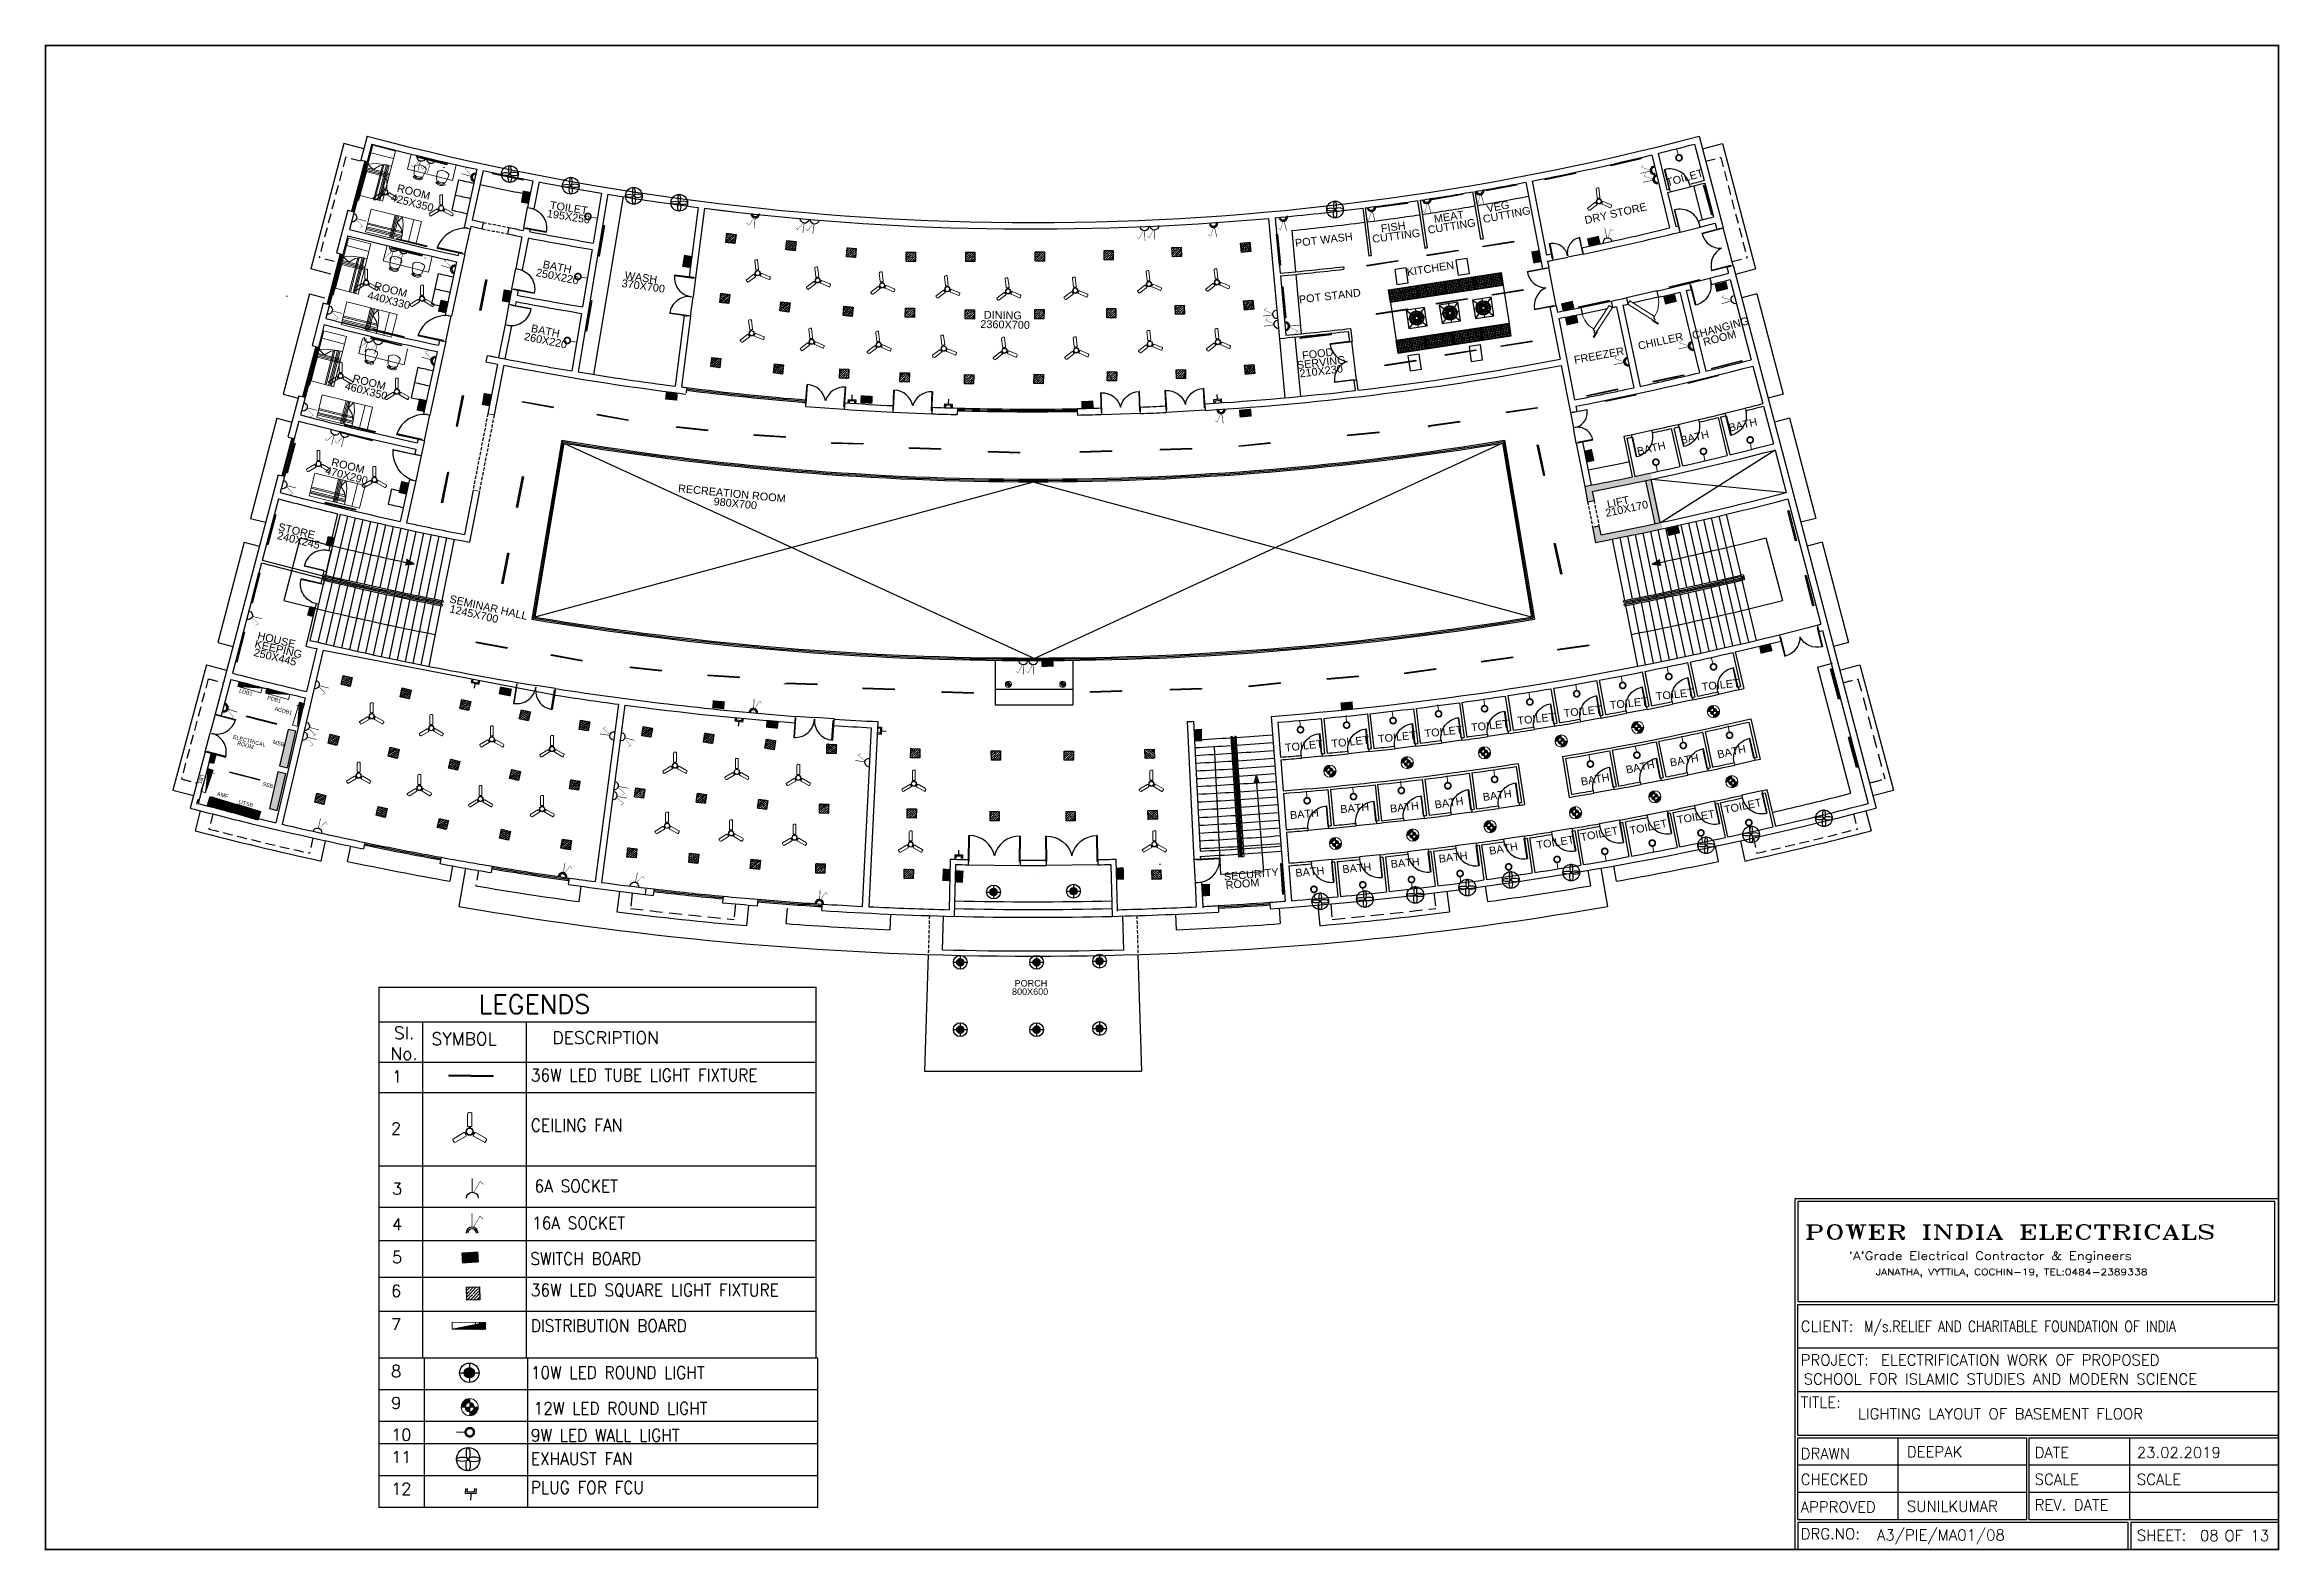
# Model space of a CAD drawing. Header units: inches. Extents: x -221585 to 401252, y -284294 to 332380.
# Drawn here: x 121848 to 130470, y 50242 to 56049 of the extents above; entities that cross this region are included whole.
import ezdxf
from ezdxf.enums import TextEntityAlignment as Align

# ---------------------------------------------------------------- set-up
doc = ezdxf.new("R2010")
doc.units = ezdxf.units.IN
doc.header["$MEASUREMENT"] = 0
for name, pattern in [('CENTER2', [1.125, 0.75, -0.125, 0.125, -0.125]), ('HIDDEN', [0.375, 0.25, -0.125]), ('HIDDEN2', [0.1875, 0.125, -0.0625])]:
    doc.linetypes.add(name, pattern=pattern)
for name, color, linetype, lineweight in [('-6LTG', 4, 'Continuous', 18), ('ceilingfan', 1, 'Continuous', 15), ('FURN', 56, 'Continuous', 0), ('hatch', 252, 'Continuous', 5), ('HP-A-Door', 1, 'Continuous', 5), ('PIE', 7, 'Continuous', 15), ('text', 72, 'HIDDEN2', 5)]:
    doc.layers.add(name, color=color, linetype=linetype, lineweight=lineweight)
for name, color, linetype in [('A-WINDOW', 162, 'Continuous'), ('A_dimension_100', 233, 'Continuous'), ('E-LIGHT', 7, 'Continuous'), ('FIXT', 6, 'Continuous'), ('HP-A-Grid', 9, 'CENTER2'), ('Lighting', 8, 'Continuous'), ('P', 250, 'Continuous'), ('Power', 7, 'Continuous'), ('UPS', 7, 'Continuous')]:
    doc.layers.add(name, color=color, linetype=linetype)
doc.styles.add('A', font='SIMPLEX', dxfattribs={"width": 0.9})
doc.styles.add('DIM', font='arial.ttf')
doc.styles.add('ROMAND', font='ROMAND.shx')
doc.styles.add('ROMANT', font='romant', dxfattribs={"width": 0.8, "oblique": 1, "height": 3})
pattern_1 = [(31.5770164, (-70192.775, -87469.529), (-6.5455525, 10.6492132), []), (31.5770164, (-70184.178, -87471.581), (-6.5455525, 10.6492132), [15.625, -3.125, 0, -3.125])]

msp = doc.modelspace()

# ---------------------------------------------------------------- texts
at = {"color": 7, "style": 'A'}
for s, height, p in [('LEGENDS', 72.21, (123523, 52312)), ('1', 45.6, (123188.2, 52046.4)), ('2', 45.6, (123184.6, 51846.2)), ('3', 45.6, (123188.2, 51613.9)), ('4', 45.6, (123188.2, 51476.4)), ('5', 45.6, (123188.2, 51349.5)), ('6', 45.6, (123184.8, 51219.2)), ('7', 45.6, (123184.8, 51090.8)), ('8', 45.6, (123184.8, 50910)), ('9', 45.6, (123184.8, 50787.4)), ('10', 45.61, (123184.8, 50664.8)), ('11', 45.61, (123184.8, 50578.6)), ('12', 45.61, (123184.8, 50456))]:
    msp.add_text(s, height=height, dxfattribs=at).set_placement(p)
at = {"color": 0, "style": 'A'}
for s, p in [('Sl.', (123235, 52213.3)), ('No.', (123235, 52133.5))]:
    msp.add_text(s, height=48.14, dxfattribs=at).set_placement(p, align=Align.CENTER)
for s, height, p in [('SYMBOL', 48.14, (123340.5, 52190.5)), ('DESCRIPTION', 48.142, (123807.6, 52194.8))]:
    msp.add_text(s, height=height, dxfattribs=at).set_placement(p)
at = {"color": 4, "style": 'ROMAND'}
for s, p in [('CLIENT:', (128623.4, 51084.8)), ('PROJECT:', (128623.4, 50954.8)), ('TITLE:', (128623.4, 50791.4)), ('DRAWN', (128623.4, 50593.9)), ('DATE', (129525.9, 50598.1)), ('CHECKED', (128623.4, 50494.2)), ('SCALE', (129525.9, 50494.9)), ('REV. DATE', (129525.9, 50395.9)), ('APPROVED', (128623.4, 50387.8)), ('DRG.NO:', (128623.4, 50284.4)), ('SHEET:', (129920.2, 50278.6))]:
    msp.add_text(s, height=42, dxfattribs=at).set_placement(p)
at = {"color": 246, "style": 'ROMAND', "width": 0.83}
msp.add_text(' M/s.RELIEF AND CHARITABLE FOUNDATION OF INDIA', height=42, dxfattribs=at).set_placement((128844.2, 51084.7))
at = {"color": 246, "style": 'ROMAND'}
for s, p in [('ELECTRIFICATION WORK OF PROPOSED', (128933.3, 50954.8)), ('SCHOOL FOR ISLAMIC STUDIES AND MODERN SCIENCE', (128635, 50881.3)), ('23.02.2019', (129920.2, 50598.1)), ('OF 13', (130258.1, 50277.6))]:
    msp.add_text(s, height=42, dxfattribs=at).set_placement(p)
at = {"style": 'ROMAND'}
msp.add_text('LIGHTING LAYOUT OF BASEMENT FLOOR', height=42, dxfattribs=at).set_placement((128844.2, 50747.3))
at = {"color": 0, "attachment_point": 1, "style": 'A'}
for s, width, insert, char_height in [('36W LED TUBE LIGHT FIXTURE', 6955.156, (123723.9, 52098.4), 48.142), ('CEILING FAN', 5688.689, (123723.9, 51905.8), 48.142), ('6A SOCKET', 6494.613, (123738.4, 51670.7), 48.14), ('16A SOCKET', 5496.796, (123728.7, 51528.3), 48.14), ('SWITCH BOARD', 5722.242, (123722.1, 51390.6), 48.142), ('36W LED SQUARE LIGHT FIXTURE', 6955.156, (123723.9, 51269.6), 48.142), ('DISTRIBUTION BOARD', 8106.989, (123723.9, 51132.1), 48.142), ('10W LED ROUND LIGHT', 8106.989, (123723.9, 50951.3), 48.142), ('12W LED ROUND LIGHT', 8106.989, (123734.8, 50813.4), 48.142), ('9W LED WALL LIGHT', 8106.989, (123723.9, 50709.6), 48.142), ('EXHAUST FAN', 8106.989, (123723.9, 50619.3), 48.142), ('PLUG FOR FCU', 8106.989, (123723.9, 50508.2), 48.142)]:
    msp.add_mtext_dynamic_manual_height_columns(s, width=width, gutter_width=12.5, heights=[0], dxfattribs=dict(at, insert=insert, char_height=char_height))
at = {"style": 'ROMAND'}
for tag, p, s in [('DEEPAK', (129033.1, 50600.7), 'BTB'), ('SUNILKUMAR', (129033.1, 50390.7), 'BTB'), ('A3/PIE/MA01/08', (128917.7, 50279.8), 'A3\\PIE\\'), ('08', (130163.7, 50277.6), '-')]:
    msp.add_attdef(tag, p, s, height=42, dxfattribs=at)
at = {"color": 246, "style": 'ROMAND'}
msp.add_attdef('SCALE', (129920.2, 50494.2), 'NTS', height=42, dxfattribs=at)
at = {"layer": 'text', "lineweight": -2, "ltscale": 2, "style": 'DIM'}
for s, insert, char_height, width, attachment_point, rotation in [('{\\C3;TOILET}', (128109.5, 55501.9, 0.4), 30, 355.22, 7, 15.69024), ('{\\C3;425X350}', (123181.7, 55446, 0.4), 30, 355.22, 7, 345.60239), ('{\\C3;ROOM}', (123204.9, 55482.7, 0.4), 30, 355.22, 7, 345.60239), ('{\\C3;TOILET}', (123795.8, 55416.3, 0.4), 30, 355.22, 7, 351.1584), ('{\\C3;VEG}', (127414.7, 55401.3, 0.4), 30, 355.22, 7, 10.98784), ('{\\C3;DRY STORE}', (127793.5, 55356.7, 0.4), 30, 355.22, 7, 12.83122), ('{\\C3;195X250}', (123784.3, 55384, 0.4), 30, 355.22, 7, 351.1584), ('{\\C3;FISH}', (127005.7, 55324.8, 0.4), 30, 355.22, 7, 7.47489), ('{\\C3;CUTTING}', (127187, 55319.2, 0.4), 30, 355.22, 7, 9.17168), ('{\\C3;MEAT}', (127211, 55361.4, 0.4), 30, 355.22, 7, 9.17168), ('{\\C3;CUTTING}', (127400.3, 55360.7, 0.4), 30, 355.22, 7, 10.98784), ('{\\C3;POT WASH}', (126674.3, 55268.8, 0.4), 30, 355.22, 7, 6.78544), ('{\\C3;CUTTING}', (126972.3, 55284.5, 0.4), 30, 355.22, 7, 7.47489), ('{\\C3;250X220}', (123741.4, 55157, 0.4), 30, 355.22, 7, 348.45101), ('{\\C3;BATH}', (123768, 55188.7, 0.4), 30, 355.22, 7, 348.45101), ('{\\C3;KITCHEN}', (127106.2, 55156.2, 0.4), 30, 355.22, 7, 9.03196), ('{\\C3;440X330}', (123091.2, 55069.5, 0.4), 30, 355.22, 7, 345.60239), ('{\\C3;ROOM}', (123116.2, 55105.9, 0.4), 30, 355.22, 7, 345.60239), ('{\\C3;370X700}', (124072.7, 55114.6, -1535688.2), 30, 355.22, 7, 352.23009), ('{\\C3;WASH}', (124084.8, 55144.8, -1535688.2), 30, 355.22, 7, 352.23009), ('{\\C3;POT STAND}', (126689.4, 55050.5, 0.4), 30, 355.22, 7, 6.78544), ('{\\C3;DINING}', (125471.5, 54992, -1535688.2), 30, 355.22, 7, 358.93197), ('{\\C3;260X220}', (123696, 54910.1, 0.4), 30, 355.22, 7, 348.45101), ('{\\C3;BATH}', (123722.5, 54941.8, 0.4), 30, 355.22, 7, 348.45101), ('{\\C3;2360X700}', (125458, 54956.3, -1535688.2), 30, 355.22, 7, 358.93197), ('{\\C3;CHILLER}', (127999.3, 54872, 0.4), 30, 355.22, 7, 12.29031), ('{\\C3;CHANGING}', (128208.7, 54912.1, 0.4), 30, 355.22, 7, 15.21687), ('{\\C3;ROOM}', (128251.5, 54886.1, 0.4), 30, 355.22, 7, 15.21687), ('{\\C3;SERVING}', (126681.4, 54797.6, 0.4), 30, 355.22, 7, 6.78544), ('{\\C3;FOOD}', (126701.6, 54835.1, 0.4), 30, 355.22, 7, 6.78544), ('{\\C3;FREEZER}', (127751.7, 54818.2, 0.4), 30, 355.22, 7, 10.56884), ('{\\C3;ROOM}', (123033.6, 54748.7, 0.4), 30, 355.22, 7, 345.60239), ('{\\C3;210X230}', (126691.6, 54765.4, 0.4), 30, 355.22, 7, 6.78544), ('{\\C3;460X350}', (123003.6, 54720, 0.4), 30, 355.22, 7, 345.60239), ('{\\C3;BATH}', (128349.2, 54556.3, 0.4), 30, 592.79, 7, 12.97103), ('{\\C3;BATH}', (127995.6, 54465.4, 0.4), 30, 592.79, 7, 12.97103), ('{\\C3;BATH}', (128163.2, 54508.3, 0.4), 30, 592.79, 7, 12.97103), ('{\\C3;470X290}', (122927.8, 54393.8, 0.4), 30, 355.22, 7, 345.60239), ('{\\C3;ROOM}', (122951.8, 54426.2, 0.4), 30, 355.22, 7, 345.60239), ('{\\C3;RECREATION ROOM}', (124705.7, 54283.1, 0.4), 30, 592.79, 9, 354.46454), ('{\\C3;980X700}', (124595, 54256.6, 0.4), 30, 592.79, 9, 354.46454), ('{\\C3;210X170}', (127873.3, 54227, 1.3), 30, 592.79, 7, 12.14596), ('{\\C3;LIFT}', (127879.8, 54261.8, 0.4), 30, 592.79, 7, 12.14596), ('{\\C3;240X245}', (122742.9, 54142.5, 0.4), 30, 592.79, 7, 346.45797), ('{\\C3;STORE}', (122746.6, 54175.7, 0.4), 30, 592.79, 7, 346.45797), ('{\\C3;SEMINAR HALL}', (123707.7, 53829.9, 0.4), 30, 592.79, 9, 347.28469), ('{\\C3;1245X700}', (123594.6, 53817.5, 0.4), 30, 592.79, 9, 347.28469), ('{\\C3;250X445}', (122652.4, 53691.9, 0.4), 30, 592.79, 7, 346.45797), ('{\\C3;KEEPING}', (122656.1, 53725.1, 0.4), 30, 592.79, 7, 346.45797), ('{\\C3;HOUSE }', (122666.8, 53756.2, 0.4), 30, 592.79, 7, 346.45797), ('{\\C3;LDB1}', (122648.1, 53537.9, 0.2), 15, 296.395, 9, 345.44138), ('{\\C3;TOILET}', (128066.2, 53520.4, 0.8), 30, 592.79, 7, 6.26893), ('{\\C3;TOILET}', (128243.2, 53557.1, 0.8), 30, 592.79, 7, 6.26893), ('{\\C3;P\\fArial Baltic|b0|i0|c186|p34;DB1}', (122758.7, 53510.3, 0.2), 15, 296.395, 9, 345.44138), ('{\\C3;ACD\\fArial Baltic|b0|i0|c186|p34;B1}', (122801.4, 53463.8, 0.2), 15, 296.395, 9, 345.44138), ('{\\C3;TOILET}', (127532.1, 53426.1, 0.8), 30, 592.79, 7, 6.26893), ('{\\C3;TOILET}', (127710.6, 53454.9, 0.8), 30, 592.79, 7, 6.26893), ('{\\C3;TOILET}', (127888.6, 53486.3, 0.8), 30, 592.79, 7, 6.26893), ('{\\C3;ELECTRICAL }', (122698.5, 53340.3, 0.2), 15, 296.395, 9, 345.44138), ('{\\C3;TOILET}', (126635.2, 53322.1, 0.8), 30, 592.79, 7, 6.26893), ('{\\C3;TOILET}', (126814.5, 53337.5, 0.8), 30, 592.79, 7, 6.26893), ('{\\C3;TOILET}', (126994.3, 53355.7, 0.8), 30, 592.79, 7, 6.26893), ('{\\C3;TOILET}', (127173.9, 53376.5, 0.8), 30, 592.79, 7, 6.26893), ('{\\C3;TOILET}', (127353.2, 53400, 0.8), 30, 592.79, 7, 6.26893), ('{\\C3;ROOM}', (122652.7, 53332.2, 0.2), 15, 296.395, 9, 345.44138), ('{\\C3;MSB}', (122771.2, 53341.6), 15, 296.395, 9, 345.44138), ('{\\C3;  BATH}', (127929.6, 53232.3, 0.8), 30, 592.79, 7, 11.81781), ('{\\C3;  BATH}', (128098.6, 53260.8, 0.4), 30, 592.79, 7, 10.10851), ('{\\C3;  BATH}', (128282.3, 53291.1, 0.4), 30, 592.79, 7, 12.18907), ('{\\C3;L\\fArial Baltic|b0|i0|c186|p34;B1}', (122438.7, 53200.1, 0), 15, 296.395, 9, 252.6199), ('{\\C3;S\\fArial Baltic|b0|i0|c186|p34;SB}', (122727.5, 53180.9), 15, 296.395, 9, 345.44138), ('{\\C3;  BATH}', (127754.8, 53187.4, 0.8), 30, 592.79, 7, 9.75957), ('{\\C3;AMF}', (122554.4, 53142.3), 15, 296.395, 9, 345.44138), ('{\\C3;UTSB}', (122650.1, 53108), 15, 296.395, 9, 345.44138), ('{\\C3;  BATH}', (126825, 53083.1, 0.8), 30, 592.79, 7, 5.07218), ('{\\C3;  BATH}', (127017.6, 53084, 0.8), 30, 592.79, 7, 7.01137), ('{\\C3;  BATH}', (127190.2, 53099.3, 0.8), 30, 592.79, 7, 8.24809), ('{\\C3;  BATH}', (127375.8, 53129.1, 0.4), 30, 592.79, 7, 7.45543), ('{\\C3;TOILET}', (128331.3, 53082.3, 0.4), 30, 592.79, 7, 11.94545), ('{\\C3;  BATH}', (126630.9, 53060.3, 0.8), 30, 592.79, 7, 5.07218), ('{\\C3;TOILET}', (127776.9, 52976.5, 0.4), 30, 592.79, 7, 10.88141), ('{\\C3;TOILET}', (127967, 53002, 0.4), 30, 592.79, 7, 11.83291), ('{\\C3;TOILET}', (128149.1, 53043.4, 0.4), 30, 592.79, 7, 9.70336), ('{\\C3;BATH}', (127424.1, 52924.3, 0.4), 30, 592.79, 7, 9.9314), ('{\\C3;TOILET}', (127606.6, 52946.3, 0.4), 30, 592.79, 7, 8.93538), ('{\\C3;SECURITY}', (126399.2, 52824.4, 0.4), 30, 592.79, 7, 5.07218), ('{\\C3;BATH}', (126675.2, 52839.5, 0.4), 30, 592.79, 7, 5.07218), ('{\\C3;BATH}', (126856.5, 52853.6, 0.4), 30, 592.79, 7, 5.07218), ('{\\C3;BATH}', (127042.9, 52873.8, 0.8), 30, 592.79, 7, 5.07218), ('{\\C3;BATH}', (127228.5, 52894, 0.4), 30, 592.79, 7, 6.71105), ('{\\C3;ROOM}', (126406.3, 52791.8, 0.4), 30, 592.79, 7, 5.07218), ('{\\C3;PORCH}', (125716.5, 52416, 0.4), 25, 355.22, 9, 0.00391), ('{\\C3;800X600}', (125720.1, 52383.8, 0.4), 25, 355.22, 9, 0.00391)]:
    msp.add_mtext(s, dxfattribs=dict(at, insert=insert, char_height=char_height, width=width, attachment_point=attachment_point, rotation=rotation))

# ---------------------------------------------------------------- blocks, each defined once
blk = doc.blocks.new('RYTRTRTRTRT')
at = {"color": 1}
for p, q in [((42.518, 61.153), (42.518, 61.753)), ((42.518, 61.753), (42.538, 61.753)), ((42.538, 61.753), (42.538, 61.153)), ((43.718, 61.753), (43.698, 61.753)), ((43.698, 61.753), (43.698, 61.153)), ((43.718, 61.153), (43.718, 61.753)), ((42.518, 61.153), (42.538, 61.153)), ((42.518, 61.103), (43.118, 61.103)), ((43.718, 61.103), (43.118, 61.103)), ((43.718, 61.153), (43.698, 61.153))]:
    blk.add_line(p, q, dxfattribs=at)
for centre, start, end in [((42.528, 61.163), 359.03707, 90), ((43.708, 61.163), 90, 180.96293)]:
    blk.add_arc(centre, 0.59, start, end, dxfattribs=at)
blk = doc.blocks.new('d2')
at = {"color": 1, "ltscale": 8}
for p, q in [((-332.772, -186.458, 9945.752), (-332.753, -186.454, 9945.752)), ((-332.628, -187.194, 9945.752), (-332.772, -186.458, 9945.752)), ((-332.609, -187.19, 9945.752), (-332.753, -186.454, 9945.752)), ((-332.753, -186.454, 9945.752), (-332.753, -186.454, 9945.732)), ((-332.753, -186.454, 9945.732), (-332.753, -186.454, 9945.732)), ((-334.226, -186.743, 9945.752), (-334.206, -186.739, 9945.752)), ((-334.082, -187.479, 9945.752), (-334.226, -186.743, 9945.752)), ((-334.062, -187.475, 9945.752), (-334.206, -186.739, 9945.752)), ((-334.082, -187.479, 9945.752), (-334.062, -187.475, 9945.752)), ((-334.063, -187.577, 9945.752), (-332.589, -187.288, 9945.752)), ((-332.628, -187.194, 9945.752), (-332.609, -187.19, 9945.752))]:
    blk.add_line(p, q, dxfattribs=at)
for centre, start, end in [((-332.628, -187.194, 9945.752), 101.09203, 178.04024), ((-334.062, -187.475, 9945.752), 24.14382, 101.09203)]:
    blk.add_arc(centre, 0.75, start, end, dxfattribs=at)
blk = doc.blocks.new('TRTH')
at = {"color": 1, "ltscale": 8}
for p, q in [((-589.839, -68.759), (-589.839, -67.98)), ((-589.819, -68.759), (-589.819, -67.979)), ((-589.839, -68.759), (-589.819, -68.759)), ((-589.839, -68.859), (-589.039, -68.859))]:
    blk.add_line(p, q, dxfattribs=at)
blk.add_arc((-589.819, -68.759), 0.78, 0, 91.46928, dxfattribs=at)
blk = doc.blocks.new('FRGHGHGHGH')
at = {"ltscale": 10}
h = blk.add_hatch(color=2, dxfattribs=at)
h.dxf.hatch_style = 1
h.paths.add_polyline_path([(196213.1, 120801.7), (196247.1, 120806.2), (196217.9, 120824.2)])
at = {"color": 2, "ltscale": 8}
for p, q in [((195961.5, 120998.2, 0.4), (195905.5, 120763.3, 0.4)), ((195990.7, 120991.3, 0.4), (195935.3, 120756.3, 0.4)), ((196019.9, 120984.5, 0.4), (195965.1, 120749.3, 0.4)), ((196049.1, 120977.7, 0.4), (195994.9, 120742.4, 0.4)), ((196078.4, 120971, 0.4), (196024.8, 120735.5, 0.4)), ((196107.6, 120964.4, 0.4), (196054.7, 120728.8, 0.4)), ((196136.9, 120957.9, 0.4), (196084.6, 120722.1, 0.4)), ((196166.2, 120951.4, 0.4), (196114.5, 120715.5, 0.4)), ((196195.5, 120945, 0.4), (196144.4, 120709, 0.4)), ((196224.9, 120938.7, 0.4), (196174.4, 120702.5, 0.4)), ((196254.2, 120932.5, 0.4), (196204.3, 120696.2, 0.4)), ((196283.6, 120926.3, 0.4), (196234.3, 120689.9, 0.4)), ((196313, 120920.2, 0.4), (196264.3, 120683.7, 0.4)), ((196342.4, 120914.2, 0.4), (196294.3, 120677.5, 0.4)), ((196371.8, 120908.3, 0.4), (196324.4, 120671.5, 0.4)), ((196401.2, 120902.4, 0.4), (196354.4, 120665.5, 0.4)), ((195900.8, 120743.9, 0.4), (195845.5, 120511.9, 0.4)), ((195930.7, 120736.8, 0.4), (195876, 120504.7, 0.4)), ((195904.3, 120758.5, 0.4), (195902, 120748.7, 0.4)), ((195960.6, 120729.8, 0.4), (195906.5, 120497.5, 0.4)), ((195934.1, 120751.4, 0.4), (195931.8, 120741.7, 0.4)), ((195990.5, 120722.9, 0.4), (195936.9, 120490.5, 0.4)), ((195964, 120744.4, 0.4), (195961.7, 120734.7, 0.4)), ((196020.4, 120716, 0.4), (195967.5, 120483.5, 0.4)), ((195993.8, 120737.5, 0.4), (195991.6, 120727.7, 0.4)), ((196050.3, 120709.3, 0.4), (195998, 120476.6, 0.4)), ((196023.7, 120730.7, 0.4), (196021.5, 120720.9, 0.4)), ((196053.6, 120723.9, 0.4), (196051.4, 120714.1, 0.4)), ((196083.5, 120717.2, 0.4), (196081.3, 120707.5, 0.4)), ((196113.4, 120710.6, 0.4), (196111.3, 120700.8, 0.4)), ((196143.4, 120704.1, 0.4), (196141.2, 120694.3, 0.4)), ((196080.2, 120702.6, 0.4), (196028.5, 120469.7, 0.4)), ((196110.2, 120696, 0.4), (196059.1, 120463, 0.4)), ((196140.2, 120689.4, 0.4), (196089.7, 120456.3, 0.4)), ((196170.2, 120683, 0.4), (196120.3, 120449.7, 0.4)), ((196200.2, 120676.6, 0.4), (196150.9, 120443.2, 0.4)), ((196173.3, 120697.6, 0.4), (196171.2, 120687.9, 0.4)), ((196230.2, 120670.3, 0.4), (196181.6, 120436.8, 0.4)), ((196203.3, 120691.3, 0.4), (196201.2, 120681.5, 0.4)), ((196260.3, 120664.1, 0.4), (196212.2, 120430.5, 0.4)), ((196233.3, 120685, 0.4), (196231.3, 120675.2, 0.4)), ((196290.4, 120657.9, 0.4), (196242.9, 120424.2, 0.4)), ((196263.3, 120678.8, 0.4), (196261.3, 120669, 0.4)), ((196320.5, 120651.9, 0.4), (196273.6, 120418, 0.4)), ((196293.3, 120672.6, 0.4), (196291.4, 120662.8, 0.4)), ((196350.6, 120645.9, 0.4), (196304.3, 120411.9, 0.4)), ((196323.4, 120666.6, 0.4), (196321.4, 120656.8, 0.4)), ((196353.5, 120660.6, 0.4), (196351.5, 120650.8, 0.4)), ((196356.4, 120649.8, 0.4), (196355.5, 120644.9, 0.4)), ((196359.3, 120664.5, 0.4), (196358.4, 120659.6, 0.4)), ((196359.3, 120664.5, 0.4), (196358.4, 120659.6, 0.4))]:
    blk.add_line(p, q, dxfattribs=at)
at = {"color": 2, "ltscale": 10}
for p, q in [((195808.2, 120907, 0.4), (195744.5, 120665.2, 0.4)), ((196247.1, 120806.2), (196213.1, 120801.7)), ((196247.1, 120806.2), (196217.9, 120824.2)), ((195895.7, 120765.7), (195891.1, 120746.2)), ((195899.4, 120759.6), (195897.1, 120749.9))]:
    blk.add_line(p, q, dxfattribs=at)
for radius, start, end in [(11653.5, 255.95847, 258.01393), (11903.5, 255.94349, 258.82445)]:
    blk.add_arc((198635.6, 132212.3), radius, start, end, dxfattribs=at)
at = {"color": 2, "ltscale": 8}
for radius, start, end in [(11790, 256.53878, 258.84875), (11770, 256.5387, 258.84879), (11785, 256.56307, 258.84876), (11775, 256.56305, 258.84878), (11780, 256.58737, 258.82445)]:
    blk.add_arc((198635.6, 132212.3), radius, start, end, dxfattribs=at)
blk = doc.blocks.new('rghtht')
at = {"layer": 'HP-A-Grid', "linetype": 'ByBlock'}
h = blk.add_hatch(dxfattribs=at)
h.set_pattern_fill('NET', color=256, scale=50, style=0)
h.set_pattern_definition([(180, (222259.7514, 89040.658), (2e-11, 6.25), []), (90, (222259.7514, 89040.658), (6.25, -2e-11), [])])
h.paths.add_polyline_path([(204466.6, 125712.4), (204511.6, 125712.4), (204511.6, 125817.4), (204466.6, 125817.4)])
h = blk.add_hatch(dxfattribs=at)
h.set_pattern_fill('NET', color=256, scale=50, style=0)
h.set_pattern_definition([(180, (222458.0265, 89040.658), (2e-11, 6.25), []), (90, (222458.0265, 89040.658), (6.25, -2e-11), [])])
h.paths.add_polyline_path([(204664.9, 125712.4), (204709.9, 125712.4), (204709.9, 125817.4), (204664.9, 125817.4)])
h = blk.add_hatch(dxfattribs=at)
h.set_pattern_fill('NET', color=256, scale=50, style=0)
h.set_pattern_definition([(180, (222259.7514, 88930.658), (2e-11, 6.25), []), (90, (222259.7514, 88930.658), (6.25, -2e-11), [])])
h.paths.add_polyline_path([(204466.6, 125602.4), (204511.6, 125602.4), (204511.6, 125707.4), (204466.6, 125707.4)])
h = blk.add_hatch(dxfattribs=at)
h.set_pattern_fill('NET', color=256, scale=50, style=0)
h.set_pattern_definition([(180, (222458.0265, 88930.658), (2e-11, 6.25), []), (90, (222458.0265, 88930.658), (6.25, -2e-11), [])])
h.paths.add_polyline_path([(204664.9, 125602.4), (204709.9, 125602.4), (204709.9, 125707.4), (204664.9, 125707.4)])
h = blk.add_hatch(dxfattribs=at)
h.set_pattern_fill('NET', color=256, scale=50, style=0)
h.set_pattern_definition([(180, (222259.7514, 88820.658), (2e-11, 6.25), []), (90, (222259.7514, 88820.658), (6.25, -2e-11), [])])
h.paths.add_polyline_path([(204466.6, 125492.4), (204511.6, 125492.4), (204511.6, 125597.4), (204466.6, 125597.4)])
h = blk.add_hatch(dxfattribs=at)
h.set_pattern_fill('NET', color=256, scale=50, style=0)
h.set_pattern_definition([(180, (222458.0265, 88820.658), (2e-11, 6.25), []), (90, (222458.0265, 88820.658), (6.25, -2e-11), [])])
h.paths.add_polyline_path([(204664.9, 125492.4), (204709.9, 125492.4), (204709.9, 125597.4), (204664.9, 125597.4)])
h = blk.add_hatch(dxfattribs=at)
h.set_pattern_fill('NET', color=256, scale=50, style=0)
h.set_pattern_definition([(180, (222259.7514, 88710.658), (2e-11, 6.25), []), (90, (222259.7514, 88710.658), (6.25, -2e-11), [])])
h.paths.add_polyline_path([(204466.6, 125382.4), (204511.6, 125382.4), (204511.6, 125487.4), (204466.6, 125487.4)])
h = blk.add_hatch(dxfattribs=at)
h.set_pattern_fill('NET', color=256, scale=50, style=0)
h.set_pattern_definition([(180, (222458.0265, 88710.658), (2e-11, 6.25), []), (90, (222458.0265, 88710.658), (6.25, -2e-11), [])])
h.paths.add_polyline_path([(204664.9, 125382.4), (204709.9, 125382.4), (204709.9, 125487.4), (204664.9, 125487.4)])
at = {"layer": 'A-WINDOW', "color": 8}
blk.add_line((204662.4, 125819.9), (204662.4, 125379.9), dxfattribs=at)
for points in [[(204449.4, 125698.1), (204390.6, 125698.1), (204390.6, 125653.9), (204449.4, 125653.9)], [(204786, 125698.1), (204727.1, 125698.1), (204727.1, 125653.9), (204786, 125653.9)], [(204449.4, 125459.2), (204390.6, 125459.2), (204390.6, 125414.9), (204449.4, 125414.9)], [(204786, 125459.2), (204727.1, 125459.2), (204727.1, 125414.9), (204786, 125414.9)]]:
    blk.add_lwpolyline(points, close=True, dxfattribs=at)
at = {"layer": 'FIXT'}
for p, q in [((204514.1, 125819.9), (204514.1, 125379.9)), ((204514.1, 125819.9), (204662.4, 125819.9)), ((204712.4, 125819.9), (204712.4, 125379.9)), ((204552.3, 125766.5), (204568.7, 125750.1)), ((204552.3, 125730.5), (204560.6, 125730.5)), ((204552.3, 125694.5), (204568.7, 125710.9)), ((204588.3, 125766.5), (204588.3, 125758.2)), ((204607.8, 125750.1), (204624.3, 125766.5)), ((204607.8, 125710.9), (204624.3, 125694.5)), ((204616, 125730.5), (204624.3, 125730.5)), ((204552.3, 125636.6), (204568.7, 125620.1)), ((204588.3, 125702.8), (204588.3, 125694.5)), ((204588.3, 125636.6), (204588.3, 125628.3)), ((204607.8, 125620.1), (204624.3, 125636.6)), ((204552.3, 125600.6), (204560.6, 125600.6)), ((204552.3, 125564.6), (204568.7, 125581)), ((204588.3, 125572.9), (204588.3, 125564.6)), ((204607.8, 125581), (204624.3, 125564.6)), ((204616, 125600.6), (204624.3, 125600.6)), ((204552.3, 125506.6), (204568.7, 125490.2)), ((204552.3, 125470.6), (204560.6, 125470.6)), ((204552.3, 125434.6), (204568.7, 125451)), ((204588.3, 125506.6), (204588.3, 125498.3)), ((204607.8, 125490.2), (204624.3, 125506.6)), ((204607.8, 125451), (204624.3, 125434.6)), ((204616, 125470.6), (204624.3, 125470.6)), ((204514.1, 125379.9), (204662.4, 125379.9)), ((204588.3, 125442.9), (204588.3, 125434.6))]:
    blk.add_line(p, q, dxfattribs=at)
for points in [[(204514.1, 125819.9), (204464.1, 125819.9)], [(204712.4, 125819.9), (204712.4, 125819.9), (204662.4, 125819.9)]]:
    blk.add_lwpolyline(points, dxfattribs=at)
for points in [[(204464.1, 125819.9), (204514.1, 125819.9), (204514.1, 125709.9), (204464.1, 125709.9)], [(204466.6, 125817.4), (204511.6, 125817.4), (204511.6, 125712.4), (204466.6, 125712.4)], [(204662.4, 125819.9), (204712.4, 125819.9), (204712.4, 125709.9), (204662.4, 125709.9)], [(204664.9, 125817.4), (204709.9, 125817.4), (204709.9, 125712.4), (204664.9, 125712.4)], [(204464.1, 125709.9), (204514.1, 125709.9), (204514.1, 125599.9), (204464.1, 125599.9)], [(204466.6, 125707.4), (204511.6, 125707.4), (204511.6, 125602.4), (204466.6, 125602.4)], [(204624.3, 125766.5), (204552.3, 125766.5), (204552.3, 125694.5), (204624.3, 125694.5)], [(204662.4, 125709.9), (204712.4, 125709.9), (204712.4, 125599.9), (204662.4, 125599.9)], [(204664.9, 125707.4), (204709.9, 125707.4), (204709.9, 125602.4), (204664.9, 125602.4)], [(204624.3, 125636.6), (204552.3, 125636.6), (204552.3, 125564.6), (204624.3, 125564.6)], [(204464.1, 125599.9), (204514.1, 125599.9), (204514.1, 125489.9), (204464.1, 125489.9)], [(204466.6, 125597.4), (204511.6, 125597.4), (204511.6, 125492.4), (204466.6, 125492.4)], [(204662.4, 125599.9), (204712.4, 125599.9), (204712.4, 125489.9), (204662.4, 125489.9)], [(204664.9, 125597.4), (204709.9, 125597.4), (204709.9, 125492.4), (204664.9, 125492.4)], [(204464.1, 125489.9), (204514.1, 125489.9), (204514.1, 125379.9), (204464.1, 125379.9)], [(204466.6, 125487.4), (204511.6, 125487.4), (204511.6, 125382.4), (204466.6, 125382.4)], [(204624.3, 125506.6), (204552.3, 125506.6), (204552.3, 125434.6), (204624.3, 125434.6)], [(204662.4, 125489.9), (204712.4, 125489.9), (204712.4, 125379.9), (204662.4, 125379.9)], [(204664.9, 125487.4), (204709.9, 125487.4), (204709.9, 125382.4), (204664.9, 125382.4)]]:
    blk.add_lwpolyline(points, close=True, dxfattribs=at)
for centre, radius in [((204588.3, 125730.5), 27.7), ((204588.3, 125730.5), 24.8), ((204566.7, 125730.5), 0.795), ((204567.5, 125736.8), 0.795), ((204567.5, 125724.2), 0.795), ((204570.2, 125742.4), 0.795), ((204570.2, 125718.7), 0.795), ((204570.8, 125730.5), 0.795), ((204571.3, 125735.4), 0.795), ((204571.3, 125725.6), 0.795), ((204573, 125745.7), 0.795), ((204573, 125715.3), 0.795), ((204573.4, 125739.8), 0.795), ((204573.4, 125721.2), 0.795), ((204574.4, 125730.5), 0.795), ((204574.7, 125734.2), 0.795), ((204574.7, 125726.8), 0.795), ((204575.9, 125742.9), 0.795), ((204575.9, 125718.2), 0.795), ((204576.2, 125748.5), 0.795), ((204576.2, 125737.6), 0.795), ((204576.2, 125723.4), 0.795), ((204576.2, 125712.6), 0.795), ((204578.3, 125730.5), 0.795), ((204578.4, 125732.9), 0.795), ((204578.4, 125728.2), 0.795), ((204578.4, 125740.3), 0.795), ((204578.4, 125720.7), 0.795), ((204578.8, 125745.4), 0.795), ((204578.8, 125715.6), 0.795), ((204579.2, 125735.2), 0.795), ((204579.2, 125725.9), 0.795), ((204581.1, 125742.7), 0.795), ((204581.2, 125737.6), 0.795), ((204581.2, 125723.4), 0.795), ((204581.1, 125718.4), 0.795), ((204588.3, 125730.5), 7.8), ((204582.4, 125751.6), 0.795), ((204582.4, 125709.4), 0.795), ((204588.3, 125730.5), 6.54), ((204583.6, 125747.7), 0.795), ((204583.6, 125713.3), 0.795), ((204583.6, 125739.7), 0.795), ((204583.6, 125721.4), 0.795), ((204584.6, 125744.3), 0.795), ((204584.6, 125716.7), 0.795), ((204585.8, 125740.6), 0.795), ((204585.8, 125720.4), 0.795), ((204588.3, 125752.1), 0.795), ((204588.3, 125748), 0.795), ((204588.3, 125744.4), 0.795), ((204588.3, 125740.5), 0.795), ((204588.3, 125720.5), 0.795), ((204588.3, 125716.6), 0.795), ((204588.3, 125713), 0.795), ((204588.3, 125709), 0.795), ((204590.7, 125740.6), 0.795), ((204590.7, 125720.4), 0.795), ((204591.9, 125744.3), 0.795), ((204591.9, 125716.7), 0.795), ((204592.9, 125739.7), 0.795), ((204592.9, 125721.4), 0.795), ((204593, 125747.7), 0.795), ((204593, 125713.3), 0.795), ((204594.2, 125751.6), 0.795), ((204594.2, 125709.4), 0.795), ((204595.3, 125737.6), 0.795), ((204595.3, 125723.4), 0.795), ((204595.4, 125742.7), 0.795), ((204595.4, 125718.4), 0.795), ((204597.3, 125735.2), 0.795), ((204597.3, 125725.9), 0.795), ((204597.7, 125745.4), 0.795), ((204597.7, 125715.6), 0.795), ((204598.1, 125740.3), 0.795), ((204598.1, 125720.7), 0.795), ((204598.2, 125732.9), 0.795), ((204598.2, 125728.2), 0.795), ((204598.3, 125730.5), 0.795), ((204600.3, 125748.5), 0.795), ((204600.3, 125712.6), 0.795), ((204600.4, 125737.6), 0.795), ((204600.4, 125723.4), 0.795), ((204600.6, 125742.9), 0.795), ((204600.6, 125718.2), 0.795), ((204601.8, 125734.2), 0.795), ((204601.8, 125726.8), 0.795), ((204602.1, 125730.5), 0.795), ((204603.2, 125739.8), 0.795), ((204603.2, 125721.2), 0.795), ((204603.5, 125745.7), 0.795), ((204603.5, 125715.3), 0.795), ((204605.2, 125735.4), 0.795), ((204605.2, 125725.6), 0.795), ((204605.8, 125730.5), 0.795), ((204606.3, 125742.4), 0.795), ((204606.3, 125718.7), 0.795), ((204609, 125736.8), 0.795), ((204609, 125724.2), 0.795), ((204609.8, 125730.5), 0.795), ((204588.3, 125600.6), 27.7), ((204588.3, 125600.6), 24.8), ((204576.2, 125618.5), 0.795), ((204582.4, 125621.6), 0.795), ((204583.6, 125617.8), 0.795), ((204588.3, 125622.1), 0.795), ((204588.3, 125618.1), 0.795), ((204593, 125617.8), 0.795), ((204594.2, 125621.6), 0.795), ((204600.3, 125618.5), 0.795), ((204566.7, 125600.6), 0.795), ((204567.5, 125606.9), 0.795), ((204567.5, 125594.3), 0.795), ((204570.2, 125612.4), 0.795), ((204570.2, 125588.7), 0.795), ((204570.8, 125600.6), 0.795), ((204571.3, 125605.5), 0.795), ((204571.3, 125595.6), 0.795), ((204573, 125615.8), 0.795), ((204573, 125585.3), 0.795), ((204573.4, 125609.9), 0.795), ((204573.4, 125591.2), 0.795), ((204574.4, 125600.6), 0.795), ((204574.7, 125604.3), 0.795), ((204574.7, 125596.9), 0.795), ((204575.9, 125612.9), 0.795), ((204575.9, 125588.2), 0.795), ((204576.2, 125607.6), 0.795), ((204576.2, 125593.5), 0.795), ((204576.2, 125582.6), 0.795), ((204578.3, 125600.6), 0.795), ((204578.4, 125602.9), 0.795), ((204578.4, 125598.2), 0.795), ((204578.4, 125610.4), 0.795), ((204578.4, 125590.7), 0.795), ((204578.8, 125615.5), 0.795), ((204578.8, 125585.7), 0.795), ((204579.2, 125605.2), 0.795), ((204579.2, 125595.9), 0.795), ((204581.1, 125612.7), 0.795), ((204581.2, 125607.6), 0.795), ((204581.2, 125593.5), 0.795), ((204581.1, 125588.4), 0.795), ((204588.3, 125600.6), 7.8), ((204582.4, 125579.5), 0.795), ((204588.3, 125600.6), 6.54), ((204583.6, 125583.3), 0.795), ((204583.6, 125609.7), 0.795), ((204583.6, 125591.4), 0.795), ((204584.6, 125614.3), 0.795), ((204584.6, 125586.8), 0.795), ((204585.8, 125610.6), 0.795), ((204585.8, 125590.5), 0.795), ((204588.3, 125614.5), 0.795), ((204588.3, 125610.6), 0.795), ((204588.3, 125590.6), 0.795), ((204588.3, 125586.7), 0.795), ((204588.3, 125583.1), 0.795), ((204588.3, 125579), 0.795), ((204590.7, 125610.6), 0.795), ((204590.7, 125590.5), 0.795), ((204591.9, 125614.3), 0.795), ((204591.9, 125586.8), 0.795), ((204592.9, 125609.7), 0.795), ((204592.9, 125591.4), 0.795), ((204593, 125583.3), 0.795), ((204594.2, 125579.5), 0.795), ((204595.3, 125607.6), 0.795), ((204595.3, 125593.5), 0.795), ((204595.4, 125612.7), 0.795), ((204595.4, 125588.4), 0.795), ((204597.3, 125605.2), 0.795), ((204597.3, 125595.9), 0.795), ((204597.7, 125615.5), 0.795), ((204597.7, 125585.7), 0.795), ((204598.1, 125610.4), 0.795), ((204598.1, 125590.7), 0.795), ((204598.2, 125602.9), 0.795), ((204598.2, 125598.2), 0.795), ((204598.3, 125600.6), 0.795), ((204600.3, 125582.6), 0.795), ((204600.4, 125607.6), 0.795), ((204600.4, 125593.5), 0.795), ((204600.6, 125612.9), 0.795), ((204600.6, 125588.2), 0.795), ((204601.8, 125604.3), 0.795), ((204601.8, 125596.9), 0.795), ((204602.1, 125600.6), 0.795), ((204603.2, 125609.9), 0.795), ((204603.2, 125591.2), 0.795), ((204603.5, 125615.8), 0.795), ((204603.5, 125585.3), 0.795), ((204605.2, 125605.5), 0.795), ((204605.2, 125595.6), 0.795), ((204605.8, 125600.6), 0.795), ((204606.3, 125612.4), 0.795), ((204606.3, 125588.7), 0.795), ((204609, 125606.9), 0.795), ((204609, 125594.3), 0.795), ((204609.8, 125600.6), 0.795), ((204588.3, 125470.6), 27.7), ((204588.3, 125470.6), 24.8), ((204566.7, 125470.6), 0.795), ((204567.5, 125476.9), 0.795), ((204567.5, 125464.3), 0.795), ((204570.2, 125482.4), 0.795), ((204570.2, 125458.8), 0.795), ((204570.8, 125470.6), 0.795), ((204571.3, 125475.5), 0.795), ((204571.3, 125465.7), 0.795), ((204573, 125485.8), 0.795), ((204573, 125455.4), 0.795), ((204573.4, 125479.9), 0.795), ((204573.4, 125461.3), 0.795), ((204574.4, 125470.6), 0.795), ((204574.7, 125474.3), 0.795), ((204574.7, 125466.9), 0.795), ((204575.9, 125483), 0.795), ((204575.9, 125458.2), 0.795), ((204576.2, 125488.6), 0.795), ((204576.2, 125477.7), 0.795), ((204576.2, 125463.5), 0.795), ((204576.2, 125452.6), 0.795), ((204578.3, 125470.6), 0.795), ((204578.4, 125473), 0.795), ((204578.4, 125468.2), 0.795), ((204578.4, 125480.4), 0.795), ((204578.4, 125460.8), 0.795), ((204578.8, 125485.5), 0.795), ((204578.8, 125455.7), 0.795), ((204579.2, 125475.3), 0.795), ((204579.2, 125465.9), 0.795), ((204581.1, 125482.7), 0.795), ((204581.2, 125477.7), 0.795), ((204581.2, 125463.5), 0.795), ((204581.1, 125458.5), 0.795), ((204588.3, 125470.6), 7.8), ((204582.4, 125491.7), 0.795), ((204582.4, 125449.5), 0.795), ((204588.3, 125470.6), 6.54), ((204583.6, 125487.8), 0.795), ((204583.6, 125453.4), 0.795), ((204583.6, 125479.8), 0.795), ((204583.6, 125461.4), 0.795), ((204584.6, 125484.4), 0.795), ((204584.6, 125456.8), 0.795), ((204585.8, 125480.7), 0.795), ((204585.8, 125460.5), 0.795), ((204588.3, 125492.1), 0.795), ((204588.3, 125488.1), 0.795), ((204588.3, 125484.5), 0.795), ((204588.3, 125480.6), 0.795), ((204588.3, 125460.6), 0.795), ((204588.3, 125456.7), 0.795), ((204588.3, 125453.1), 0.795), ((204588.3, 125449.1), 0.795), ((204590.7, 125480.7), 0.795), ((204590.7, 125460.5), 0.795), ((204591.9, 125484.4), 0.795), ((204591.9, 125456.8), 0.795), ((204592.9, 125479.8), 0.795), ((204592.9, 125461.4), 0.795), ((204593, 125487.8), 0.795), ((204593, 125453.4), 0.795), ((204594.2, 125491.7), 0.795), ((204594.2, 125449.5), 0.795), ((204595.3, 125477.7), 0.795), ((204595.3, 125463.5), 0.795), ((204595.4, 125482.7), 0.795), ((204595.4, 125458.5), 0.795), ((204597.3, 125475.3), 0.795), ((204597.3, 125465.9), 0.795), ((204597.7, 125485.5), 0.795), ((204597.7, 125455.7), 0.795), ((204598.1, 125480.4), 0.795), ((204598.1, 125460.8), 0.795), ((204598.2, 125473), 0.795), ((204598.2, 125468.2), 0.795), ((204598.3, 125470.6), 0.795), ((204600.3, 125488.6), 0.795), ((204600.3, 125452.6), 0.795), ((204600.4, 125477.7), 0.795), ((204600.4, 125463.5), 0.795), ((204600.6, 125483), 0.795), ((204600.6, 125458.2), 0.795), ((204601.8, 125474.3), 0.795), ((204601.8, 125466.9), 0.795), ((204602.1, 125470.6), 0.795), ((204603.2, 125479.9), 0.795), ((204603.2, 125461.3), 0.795), ((204603.5, 125485.8), 0.795), ((204603.5, 125455.4), 0.795), ((204605.2, 125475.5), 0.795), ((204605.2, 125465.7), 0.795), ((204605.8, 125470.6), 0.795), ((204606.3, 125482.4), 0.795), ((204606.3, 125458.8), 0.795), ((204609, 125476.9), 0.795), ((204609, 125464.3), 0.795), ((204609.8, 125470.6), 0.795)]:
    blk.add_circle(centre, radius, dxfattribs=at)
blk = doc.blocks.new('GTGHTRH')
at = {"color": 1, "ltscale": 10}
blk.add_line((194239.1, 122846.8), (194339.1, 122846.8), dxfattribs=at)
blk.add_lwpolyline([(194239.1, 122856.8), (194241.1, 122856.8), (194241.1, 122956.8), (194239.1, 122956.8), (194239.1, 122856.8)], dxfattribs=at)
blk.add_arc((194224.9, 122842.9), 115.1, 6.95372, 81.88883, dxfattribs=at)
blk = doc.blocks.new('A$C25933C84')
at = {"color": 8, "linetype": 'Continuous'}
for p, q in [((0, 0.9), (2, 0.9)), ((0, 0), (0, 0.9)), ((0.3, 0.9), (0.3, 0)), ((0.6, 0.7), (0.6, 0.9)), ((2, 0.9), (2, 0)), ((0.65, 0.3), (0.6, 0.7)), ((0.7, 0.45), (0.6, 0.7)), ((0.75, 0), (0.65, 0.3)), ((0.9, 0.25), (0.7, 0.45)), ((0.75, 0), (0.9, 0.25)), ((2, 0), (0, 0))]:
    blk.add_line(p, q, dxfattribs=at)
at = {"color": 8}
for p, q in [((0.9, 0), (0.9, 0.9)), ((0.95, 0), (0.95, 0.9)), ((1, 0), (1, 0.9)), ((1.05, 0), (1.05, 0.9)), ((0.6, 0.8), (2, 0.8)), ((0.6, 0.75), (2, 0.75)), ((0.6, 0.7), (2, 0.7)), ((0.64, 0.6), (2, 0.6)), ((0.66, 0.55), (2, 0.55))]:
    blk.add_line(p, q, dxfattribs=at)
blk = doc.blocks.new('RGGTHT')
at = {"layer": 'FURN'}
for p, q in [((196222.4, 122334.3), (196237.2, 122392.5)), ((196248.6, 122327.7), (196249.6, 122343)), ((196396.9, 122290.1), (196410.8, 122351.7)), ((196309.7, 122312.2), (196222.4, 122334.3)), ((196245.1, 122305.6), (196249.2, 122308.2)), ((196245.1, 122305.6), (196249.2, 122308.2)), ((196248, 122319.2), (196248.6, 122327.7)), ((196248, 122319.2), (196248.6, 122327.7)), ((196252.1, 122309.8), (196249.2, 122308.2)), ((196252.1, 122309.8), (196249.2, 122308.2)), ((196276.8, 122303.5), (196278.6, 122300.8)), ((196276.8, 122303.5), (196278.6, 122300.8)), ((196280.9, 122296.6), (196278.6, 122300.8)), ((196280.9, 122296.6), (196278.6, 122300.8)), ((196288.4, 122317.6), (196284.9, 122309.9)), ((196288.4, 122317.6), (196284.9, 122309.9)), ((196294.8, 122331.6), (196288.4, 122317.6)), ((196396.9, 122290.1), (196309.7, 122312.2)), ((196332.4, 122283.5), (196336.5, 122286.1)), ((196332.4, 122283.5), (196336.5, 122286.1)), ((196335.2, 122297.2), (196335.8, 122305.6)), ((196335.2, 122297.2), (196335.8, 122305.6)), ((196335.8, 122305.6), (196336.9, 122320.9)), ((196339.3, 122287.7), (196336.5, 122286.1)), ((196339.3, 122287.7), (196336.5, 122286.1)), ((196364.1, 122281.4), (196365.8, 122278.7)), ((196364.1, 122281.4), (196365.8, 122278.7)), ((196368.2, 122274.5), (196365.8, 122278.7)), ((196368.2, 122274.5), (196365.8, 122278.7)), ((196375.7, 122295.5), (196372.2, 122287.8)), ((196375.7, 122295.5), (196372.2, 122287.8)), ((196382, 122309.5), (196375.7, 122295.5))]:
    blk.add_line(p, q, dxfattribs=at)
for centre, radius, start, end in [((196257.8, 122340.9), 8.47, 108.02271, 165.79176), ((196257.8, 122340.9), 8.47, 108.02271, 165.79176), ((196266.4, 122314.5), 36.3, 43.56081, 108.02271), ((196266.4, 122314.5), 36.3, 43.56081, 108.02271), ((196267.8, 122319.9), 26.8, 212.18894, 299.39458), ((196267.8, 122319.9), 26.8, 212.18894, 299.39458), ((196256.2, 122317.2), 8.47, 165.79176, 240.90671), ((196256.2, 122317.2), 8.47, 165.79176, 240.90671), ((196267.8, 122319.9), 21.9, 212.18894, 299.39458), ((196267.8, 122319.9), 21.9, 212.18894, 286.14396), ((196273.2, 122341.1), 37.8, 236.05299, 275.53053), ((196273.2, 122341.1), 37.8, 236.05299, 275.53053), ((196276.7, 122312), 8.47, 270.67682, 345.79176), ((196276.7, 122312), 8.47, 270.67682, 345.79176), ((196286.6, 122333.6), 8.47, 345.79176, 43.56081), ((196286.6, 122333.6), 8.47, 345.79176, 43.56081), ((196355, 122297.8), 26.8, 212.18894, 299.39458), ((196355, 122297.8), 26.8, 212.18894, 299.39458), ((196343.4, 122295.1), 8.47, 165.79176, 240.90671), ((196343.4, 122295.1), 8.47, 165.79176, 240.90671), ((196355, 122297.8), 21.9, 212.18894, 299.39458), ((196355, 122297.8), 21.9, 212.18894, 286.14396), ((196345.1, 122318.8), 8.47, 108.02271, 165.79176), ((196345.1, 122318.8), 8.47, 108.02271, 165.79176), ((196360.4, 122319), 37.8, 236.05299, 275.53053), ((196360.4, 122319), 37.8, 236.05299, 275.53053), ((196353.7, 122292.4), 36.3, 43.56081, 108.02271), ((196353.7, 122292.4), 36.3, 43.56081, 108.02271), ((196364, 122289.9), 8.47, 270.67682, 345.79176), ((196364, 122289.9), 8.47, 270.67682, 345.79176), ((196373.8, 122311.6), 8.47, 345.79176, 43.56081), ((196373.8, 122311.6), 8.47, 345.79176, 43.56081)]:
    blk.add_arc(centre, radius, start, end, dxfattribs=at)
blk = doc.blocks.new('Fan')
at = {"color": 6}
for p, q in [((-5.8, 15.7), (-5.8, 48.4)), ((3.5, 14), (-4.1, 14)), ((-1.9, 14), (-1.9, 10.8)), ((1.5, 14), (1.5, 10.8)), ((5.2, 50.1), (5.2, 15.7)), ((-45.2, -19.5), (-15.9, -1.9)), ((-10.2, -11.4), (-38.2, -28.2)), ((-13.6, -2.5), (-9.7, -9)), ((-12.6, -4.2), (-9.9, -2.6)), ((-10.8, -7.1), (-8.1, -5.5)), ((10.3, -7.3), (7.6, -5.8)), ((12, -4.4), (9.3, -2.8)), ((9.4, -9.1), (13.2, -2.4)), ((39.7, -28.3), (10, -11.4)), ((15.5, -1.8), (43.8, -18))]:
    blk.add_line(p, q, dxfattribs=at)
for centre, radius in [((-0.2, 0.8), 10.2), ((-0.2, 0.9), 8.5)]:
    blk.add_circle(centre, radius, dxfattribs=at)
for centre, radius, start, end in [((-2.4, 48.4), 3.4, 92.73501, 180), ((-4.1, 15.7), 1.7, 180, 270), ((-0.2, 0.9), 51, 85.72072, 92.73501), ((3.5, 15.7), 1.7, 270, 0), ((3.5, 50.1), 1.7, 0, 85.72072), ((-44.4, -21), 1.7, 120.9808, 206.32391), ((-0.2, 0.9), 51, 206.32391, 213.32553), ((-40, -25.3), 3.4, 213.32553, 300.9808), ((-15, -3.4), 1.7, 30.9808, 120.9808), ((-11.1, -9.9), 1.7, 300.9808, 30.9808), ((10.8, -9.9), 1.7, 150.27079, 240.27079), ((14.6, -3.3), 1.7, 60.27079, 150.27079), ((40.6, -26.9), 1.7, 240.27079, 325.71651), ((-0.2, 0.9), 51, 325.71651, 332.72155), ((42.1, -20.9), 3.4, 332.72155, 60.27079)]:
    blk.add_arc(centre, radius, start, end, dxfattribs=at)
blk = doc.blocks.new('16A')
at = {"layer": 'E-LIGHT', "color": 1}
for points, const_width in [([(5916857, -1642748), (5916861, -1642952)], 11.7), ([(5916882, -1642953), (5916975, -1642791), (5917021, -1642838)], 6.64)]:
    blk.add_lwpolyline(points, dxfattribs=dict(at, const_width=const_width))
for centre, radius, start, end in [((5916862, -1643039), 87.4, 0.9898, 180.9898), ((5916863, -1643043), 64.6, 4.2725, 175.7579)]:
    blk.add_arc(centre, radius, start, end, dxfattribs=at)
blk = doc.blocks.new('w.l')
at = {"layer": 'PIE', "color": 6}
blk.add_line((109349.8, 39723.6), (109371.7, 39720.1), dxfattribs=at)
at = {"layer": 'PIE', "color": 6, "const_width": 6.59}
blk.add_lwpolyline([(109337.4, 39737.9, 1), (109333.8, 39715, 1)], format="xyb", close=True, dxfattribs=at)
blk = doc.blocks.new('LED DownLight')
at = {"layer": '-6LTG'}
for points in [[(-34, 49), (-34, 93, 0.414214), (-127, 0), (-84, 0, -0.414214)], [(-34, 0), (-84, 0, 0.414214), (-34, -49)], [(-34, 49), (-34, 0), (15, 0, 0.414214)], [(58, 0), (15, 0, -0.414214), (-34, -49), (-34, -93, 0.414214)]]:
    blk.add_hatch(color=5, dxfattribs=at).paths.add_polyline_path(points)
at = {"layer": '-6LTG', "color": 5}
for p, q in [((58, 0), (-127, 0)), ((-34, -93), (-34, 93))]:
    blk.add_line(p, q, dxfattribs=at)
for radius in [92.8, 49.4]:
    blk.add_circle((-34, 0), radius, dxfattribs=at)
blk = doc.blocks.new('light')
at = {"color": 5}
for p, q in [((112625.2, 38871.2), (112742.5, 38895.9)), ((112743.3, 38892.3), (112625.9, 38867.6)), ((112742.5, 38895.9), (112743.3, 38892.3)), ((112625.9, 38867.6), (112625.2, 38871.2))]:
    blk.add_line(p, q, dxfattribs=at)
blk = doc.blocks.new('1x18W DOWNLIGHT')
h = blk.add_hatch(color=5)
h.paths.add_polyline_path([(38601.3, -1238.8, 0.414214), (38596.3, -1243.8), (38601.3, -1243.8)])
h.paths.add_polyline_path([(38601.3, -1238.8), (38601.3, -1243.8), (38606.3, -1243.8, 0.414214)])
h.paths.add_polyline_path([(38606.3, -1243.8), (38601.3, -1243.8), (38601.3, -1248.8, 0.414214)])
h.paths.add_polyline_path([(38601.3, -1243.8), (38596.3, -1243.8, 0.414214), (38601.3, -1248.8)])
at = {"color": 5}
for p, q in [((38601.3, -1253.2), (38601.3, -1234.4)), ((38610.7, -1243.8), (38591.9, -1243.8))]:
    blk.add_line(p, q, dxfattribs=at)
for radius in [9.4, 5]:
    blk.add_circle((38601.3, -1243.8), radius, dxfattribs=at)
blk = doc.blocks.new('OCCUPANCY SENSOR')
at = {"layer": '-6LTG'}
for points in [[(2516467, -1947561), (2516467, -1947506, 0.414214), (2516349, -1947624), (2516404, -1947624, -0.414214)], [(2516467, -1947624), (2516404, -1947624, 0.414214), (2516467, -1947687)], [(2516467, -1947561), (2516467, -1947624), (2516530, -1947624, 0.414214)], [(2516585, -1947624), (2516530, -1947624, -0.414214), (2516467, -1947687), (2516467, -1947742, 0.414214)]]:
    blk.add_hatch(color=3, dxfattribs=at).paths.add_polyline_path(points)
at = {"layer": '-6LTG', "color": 3}
for p, q in [((2516585, -1947624), (2516349, -1947624)), ((2516467, -1947742), (2516467, -1947506))]:
    blk.add_line(p, q, dxfattribs=at)
for radius in [118, 62.7]:
    blk.add_circle((2516467, -1947624), radius, dxfattribs=at)
blk = doc.blocks.new('ups 6A')
at = {"layer": 'E-LIGHT', "color": 4}
for points, const_width in [([(5905667, -1658491), (5905670, -1658287)], 11.7), ([(5905692, -1658286), (5905785, -1658448), (5905831, -1658401)], 6.64)]:
    blk.add_lwpolyline(points, dxfattribs=dict(at, const_width=const_width))
blk.add_arc((5905672, -1658200), 87.4, 179.0102, 359.0102, dxfattribs=at)
blk = doc.blocks.new('HF')
at = {"color": 1}
for s, height, style, width, p in [('POWER INDIA ELECTRICALS', 3.5, 'ROMANT', 1.5, (-34.43, 3.77)), ("'A'Grade Electrical Contractor & Engineers", 2, 'ROMANT', 1.2, (-23.6, -1.27)), ('JANATHA, VYTTILA, COCHIN-19, TEL:0484-2389338 ', 1.6, 'ROMAND', 1.2, (-17, -5.05))]:
    blk.add_text(s, height=height, dxfattribs=dict(at, style=style, width=width)).set_placement(p)

# ---------------------------------------------------------------- hatches: boundary and pattern name
at = {"ltscale": 10}
h = msp.add_hatch(dxfattribs=at)
h.set_pattern_fill('ANSI35', color=1, scale=50, angle=-6.71272)
h.set_pattern_definition([(38.287282, (-50903.159, -107371.91), (-7.7450602, 9.81142406), []), (38.287282, (-50894.381, -107372.943), (-7.7450602, 9.81142406), [15.625, -3.125, 0, -3.125])])
h.paths.add_polyline_path([(124511.6, 55282.6), (124515.7, 55317.8), (124480.5, 55322), (124476.3, 55286.7)])
h = msp.add_hatch(dxfattribs=at)
h.set_pattern_fill('ANSI35', color=1, scale=50, angle=-6.71272)
h.set_pattern_definition([(38.287282, (-50903.159, -107378.45), (-7.7450602, 9.81142406), []), (38.287282, (-50894.381, -107379.484), (-7.7450602, 9.81142406), [15.625, -3.125, 0, -3.125])])
h.paths.add_polyline_path([(124743.3, 55254.7), (124747.5, 55290), (124712.2, 55294.1), (124708.1, 55258.9)])
h = msp.add_hatch(dxfattribs=at)
h.set_pattern_fill('ANSI35', color=1, scale=50, angle=-4.581)
h.set_pattern_definition([(40.4189977, (-44498.966, -113826.051), (-8.1046546, 9.5165421), []), (40.4189977, (-44490.155, -113826.757), (-8.1046546, 9.5165421), [15.625, -3.125, 0, -3.125])])
h.paths.add_polyline_path([(124976.5, 55228.1), (124979.4, 55263.5), (124944, 55266.3), (124941.2, 55230.9)])
h = msp.add_hatch(dxfattribs=at)
h.set_pattern_fill('ANSI35', color=1, scale=50, angle=2.56557)
h.set_pattern_definition([(47.565571, (-20892.611, -133592.41), (-9.2256252, 8.4343251), []), (47.565571, (-20883.781, -133592.015), (-9.2256252, 8.4343251), [15.625, -3.125, 0, -3.125])])
h.paths.add_polyline_path([(126234.6, 55232.5), (126233, 55268), (126197.5, 55266.4), (126199.1, 55230.9)])
h = msp.add_hatch(dxfattribs=at)
h.set_pattern_fill('ANSI35', color=1, scale=50, angle=5.64942)
h.set_pattern_definition([(50.6494196, (-10023.637, -141185.964), (-9.66600954, 7.9257971), []), (50.6494196, (-10014.841, -141185.094), (-9.66600954, 7.9257971), [15.625, -3.125, 0, -3.125])])
h.paths.add_polyline_path([(126501.3, 55251.7), (126497.8, 55287.1), (126462.4, 55283.6), (126465.9, 55248.2)])
h = msp.add_hatch(dxfattribs=at)
h.set_pattern_fill('ANSI35', color=1, scale=50, angle=-0.08486)
h.set_pattern_definition([(44.915137, (-30493.714, -126606.258), (-8.82573355, 8.8519166), []), (44.915137, (-30484.875, -126606.271), (-8.82573355, 8.8519166), [15.625, -3.125, 0, -3.125])])
h.paths.add_polyline_path([(125207.8, 55213.2), (125207.8, 55248.7), (125172.3, 55248.7), (125172.3, 55213.2)])
h = msp.add_hatch(dxfattribs=at)
h.set_pattern_fill('ANSI35', color=1, scale=50, angle=-0.08486)
h.set_pattern_definition([(44.915137, (-30264.176, -126605.884), (-8.82573355, 8.8519166), []), (44.915137, (-30255.337, -126605.897), (-8.82573355, 8.8519166), [15.625, -3.125, 0, -3.125])])
h.paths.add_polyline_path([(125437.3, 55213.5), (125437.4, 55249), (125401.9, 55249.1), (125401.8, 55213.6)])
h = msp.add_hatch(dxfattribs=at)
h.set_pattern_fill('ANSI35', color=1, scale=50, angle=-0.08486)
h.set_pattern_definition([(44.915137, (-29995.866, -126604.969), (-8.82573355, 8.8519166), []), (44.915137, (-29987.027, -126604.982), (-8.82573355, 8.8519166), [15.625, -3.125, 0, -3.125])])
h.paths.add_polyline_path([(125705.6, 55214.4), (125705.7, 55249.9), (125670.2, 55250), (125670.1, 55214.5)])
h = msp.add_hatch(dxfattribs=at)
h.set_pattern_fill('ANSI35', color=1, scale=50, angle=-0.08486)
h.set_pattern_definition([(44.915137, (-29730.466, -126599.554), (-8.82573355, 8.8519166), []), (44.915137, (-29721.627, -126599.567), (-8.82573355, 8.8519166), [15.625, -3.125, 0, -3.125])])
h.paths.add_polyline_path([(125971, 55219.9), (125971.1, 55255.4), (125935.6, 55255.4), (125935.5, 55219.9)])
h = msp.add_hatch(dxfattribs=at)
h.set_pattern_fill('ANSI35', color=1, scale=50, angle=-6.71272)
h.set_pattern_definition([(38.287282, (-50926.591, -107603.46), (-7.7450602, 9.81142406), []), (38.287282, (-50917.813, -107604.493), (-7.7450602, 9.81142406), [15.625, -3.125, 0, -3.125])])
h.paths.add_polyline_path([(124488.2, 55051), (124492.3, 55086.3), (124457.1, 55090.4), (124452.9, 55055.2)])
h = msp.add_hatch(dxfattribs=at)
h.set_pattern_fill('ANSI35', color=1, scale=50, angle=-6.71272)
h.set_pattern_definition([(38.287282, (-50694.829, -107636.476), (-7.7450602, 9.81142406), []), (38.287282, (-50686.051, -107637.509), (-7.7450602, 9.81142406), [15.625, -3.125, 0, -3.125])])
h.paths.add_polyline_path([(124719.9, 55018), (124724.1, 55053.3), (124688.8, 55057.4), (124684.7, 55022.2)])
h = msp.add_hatch(dxfattribs=at)
h.set_pattern_fill('ANSI35', color=1, scale=50, angle=-5.85117)
h.set_pattern_definition([(39.1488294, (-47985.494, -110272.187), (-7.8917119, 9.693858), []), (39.1488294, (-47976.702, -110273.088), (-7.8917119, 9.693858), [15.625, -3.125, 0, -3.125])])
h.paths.add_polyline_path([(124963.7, 55001.5), (124967.3, 55036.8), (124932, 55040.4), (124928.4, 55005.1)])
h = msp.add_hatch(dxfattribs=at)
h.set_pattern_fill('ANSI35', color=1, scale=50, angle=-0.39904)
h.set_pattern_definition([(44.6009595, (-31259.32, -125960.992), (-8.7770622, 8.9001786), []), (44.6009595, (-31250.481, -125961.054), (-8.7770622, 8.9001786), [15.625, -3.125, 0, -3.125])])
h.paths.add_polyline_path([(125204.1, 54997.6), (125204.4, 55033.1), (125168.9, 55033.3), (125168.6, 54997.8)])
h = msp.add_hatch(dxfattribs=at)
h.set_pattern_fill('ANSI35', color=1, scale=50, angle=-0.39904)
h.set_pattern_definition([(44.6009595, (-31028.071, -125967.455), (-8.7770622, 8.9001786), []), (44.6009595, (-31019.232, -125967.516), (-8.7770622, 8.9001786), [15.625, -3.125, 0, -3.125])])
h.paths.add_polyline_path([(125435.4, 54991.1), (125435.6, 55026.6), (125400.1, 55026.9), (125399.9, 54991.4)])
h = msp.add_hatch(dxfattribs=at)
h.set_pattern_fill('ANSI35', color=1, scale=50, angle=-0.39904)
h.set_pattern_definition([(44.6009595, (-30759.761, -125966.539), (-8.7770622, 8.9001786), []), (44.6009595, (-30750.922, -125966.601), (-8.7770622, 8.9001786), [15.625, -3.125, 0, -3.125])])
h.paths.add_polyline_path([(125703.7, 54992), (125703.9, 55027.5), (125668.4, 55027.8), (125668.2, 54992.3)])
h = msp.add_hatch(dxfattribs=at)
h.set_pattern_fill('ANSI35', color=1, scale=50, angle=-0.39904)
h.set_pattern_definition([(44.6009595, (-30482.167, -125962.864), (-8.7770622, 8.9001786), []), (44.6009595, (-30473.328, -125962.926), (-8.7770622, 8.9001786), [15.625, -3.125, 0, -3.125])])
h.paths.add_polyline_path([(125981.3, 54995.7), (125981.5, 55031.2), (125946, 55031.5), (125945.8, 54996)])
h = msp.add_hatch(dxfattribs=at)
h.set_pattern_fill('ANSI35', color=1, scale=50, angle=1.75309)
h.set_pattern_definition([(46.753086, (-23311.337, -131697.3), (-9.1050984, 8.564297), []), (46.753086, (-23302.503, -131697.03), (-9.1050984, 8.564297), [15.625, -3.125, 0, -3.125])])
h.paths.add_polyline_path([(126246.2, 55009.3), (126245.1, 55044.8), (126209.7, 55043.7), (126210.8, 55008.2)])
h = msp.add_hatch(dxfattribs=at)
h.set_pattern_fill('ANSI35', color=1, scale=50, angle=5.64942)
h.set_pattern_definition([(50.6494196, (-10011.984, -141408.665), (-9.66600954, 7.9257971), []), (50.6494196, (-10003.188, -141407.795), (-9.66600954, 7.9257971), [15.625, -3.125, 0, -3.125])])
h.paths.add_polyline_path([(126512.9, 55029), (126509.4, 55064.4), (126474.1, 55060.9), (126477.6, 55025.5)])
h = msp.add_hatch(dxfattribs=at)
h.set_pattern_fill('ANSI35', color=1, scale=50, angle=-6.71272)
h.set_pattern_definition([(38.287282, (-50961.737, -107851.042), (-7.7450602, 9.81142406), []), (38.287282, (-50952.959, -107852.075), (-7.7450602, 9.81142406), [15.625, -3.125, 0, -3.125])])
h.paths.add_polyline_path([(124453, 54803.4), (124457.2, 54838.7), (124421.9, 54842.8), (124417.8, 54807.6)])
h = msp.add_hatch(dxfattribs=at)
h.set_pattern_fill('ANSI35', color=1, scale=50, angle=-6.71272)
h.set_pattern_definition([(38.287282, (-50719.495, -107875.442), (-7.7450602, 9.81142406), []), (38.287282, (-50710.717, -107876.475), (-7.7450602, 9.81142406), [15.625, -3.125, 0, -3.125])])
h.paths.add_polyline_path([(124695.3, 54779), (124699.4, 54814.3), (124664.2, 54818.4), (124660, 54783.2)])
h = msp.add_hatch(dxfattribs=at)
h.set_pattern_fill('ANSI35', color=1, scale=50, angle=-1.51223)
h.set_pattern_definition([(43.4877715, (-34999.465, -123122.759), (-8.6024968, 9.06901585), []), (43.4877715, (-34990.63, -123122.992), (-8.6024968, 9.06901585), [15.625, -3.125, 0, -3.125])])
h.paths.add_polyline_path([(124950, 54762), (124951, 54797.4), (124915.5, 54798.4), (124914.6, 54762.9)])
h = msp.add_hatch(dxfattribs=at)
h.set_pattern_fill('ANSI35', color=1, scale=50, angle=-1.51223)
h.set_pattern_definition([(43.4877715, (-34766.01, -123136.949), (-8.6024968, 9.06901585), []), (43.4877715, (-34757.174, -123137.183), (-8.6024968, 9.06901585), [15.625, -3.125, 0, -3.125])])
h.paths.add_polyline_path([(125183.5, 54747.8), (125184.4, 54783.3), (125148.9, 54784.2), (125148, 54748.7)])
h = msp.add_hatch(dxfattribs=at)
h.set_pattern_fill('ANSI35', color=1, scale=50, angle=-1.51223)
h.set_pattern_definition([(43.4877715, (-34517.208, -123144.057), (-8.6024968, 9.06901585), []), (43.4877715, (-34508.372, -123144.291), (-8.6024968, 9.06901585), [15.625, -3.125, 0, -3.125])])
h.paths.add_polyline_path([(125432.3, 54740.7), (125433.2, 54776.2), (125397.7, 54777.1), (125396.8, 54741.6)])
h = msp.add_hatch(dxfattribs=at)
h.set_pattern_fill('ANSI35', color=1, scale=50, angle=-1.51223)
h.set_pattern_definition([(43.4877715, (-34248.898, -123143.142), (-8.6024968, 9.06901585), []), (43.4877715, (-34240.063, -123143.375), (-8.6024968, 9.06901585), [15.625, -3.125, 0, -3.125])])
h.paths.add_polyline_path([(125700.6, 54741.6), (125701.5, 54777.1), (125666.1, 54778), (125665.1, 54742.5)])
h = msp.add_hatch(dxfattribs=at)
h.set_pattern_fill('ANSI35', color=1, scale=50, angle=-1.51223)
h.set_pattern_definition([(43.4877715, (-33966.075, -123132.507), (-8.6024968, 9.06901585), []), (43.4877715, (-33957.24, -123132.74), (-8.6024968, 9.06901585), [15.625, -3.125, 0, -3.125])])
h.paths.add_polyline_path([(125983.4, 54752.2), (125984.4, 54787.7), (125948.9, 54788.6), (125947.9, 54753.2)])
h = msp.add_hatch(dxfattribs=at)
h.set_pattern_fill('ANSI35', color=1, scale=50, angle=1.55062)
h.set_pattern_definition([(46.550615, (-23966.284, -131415.789), (-9.07477725, 8.5964189), []), (46.550615, (-23957.448, -131415.55), (-9.07477725, 8.5964189), [15.625, -3.125, 0, -3.125])])
h.paths.add_polyline_path([(126250.1, 54761.1), (126249.2, 54796.6), (126213.7, 54795.7), (126214.6, 54760.2)])
h = msp.add_hatch(dxfattribs=at)
h.set_pattern_fill('ANSI35', color=1, scale=50, angle=5.64942)
h.set_pattern_definition([(50.6494196, (-10008.089, -141656.697), (-9.66600954, 7.9257971), []), (50.6494196, (-9999.293, -141655.826), (-9.66600954, 7.9257971), [15.625, -3.125, 0, -3.125])])
h.paths.add_polyline_path([(126516.8, 54781), (126513.3, 54816.3), (126478, 54812.8), (126481.5, 54777.5)])
h = msp.add_hatch(color=4, dxfattribs=at)
h.dxf.hatch_style = 1
edge = h.paths.add_edge_path()
edge.add_line((128025.1, 54367.6), (128060.6, 54201.3))
edge.add_arc((125669.5, 65414.6), 11465.4, 280.97164, 282.03723, ccw=False)
edge.add_line((127851.6, 54158.8), (127845, 54193.2))
edge.add_arc((122394.7, 82341.6), 28671.2, 280.90835, 280.95831, ccw=False)
edge.add_line((127820.4, 54188.4), (127831.8, 54129.5))
edge.add_arc((125816.5, 64664.8), 10726.3, 280.82929, 282.23792)
edge.add_line((128090.2, 54182.2), (128044.3, 54397.4))
edge.add_arc((125814.7, 64673.9), 10515.6, 280.82674, 282.24138, ccw=False)
edge.add_line((127790, 54345.5), (127801.4, 54286.6))
edge.add_arc((122423.3, 82194.3), 28421.2, 280.90778, 280.95818)
edge.add_line((127825.9, 54291.3), (127819.3, 54325.7))
edge.add_arc((125656.6, 65478), 11360.1, 280.97454, 282.03422)
h = msp.add_hatch(color=2, dxfattribs=at)
h.dxf.hatch_style = 1
h.paths.add_polyline_path([(128084.4, 54041.3), (128050.5, 54045.9), (128079.6, 54063.8)])
h = msp.add_hatch(dxfattribs=at)
h.set_pattern_fill('ANSI35', color=1, scale=50, angle=-13.42298)
h.set_pattern_definition(pattern_1)
h.paths.add_polyline_path([(123026.3, 53573.7), (123034.5, 53608.3), (123000, 53616.5), (122991.8, 53582)])
h = msp.add_hatch(dxfattribs=at)
h.set_pattern_fill('ANSI35', color=1, scale=50, angle=-13.42298)
h.set_pattern_definition(pattern_1)
h.paths.add_polyline_path([(123254, 53525.5), (123262.2, 53560), (123227.7, 53568.3), (123219.4, 53533.8)])
h = msp.add_hatch(dxfattribs=at)
h.set_pattern_fill('ANSI35', color=1, scale=50, angle=-13.42298)
h.set_pattern_definition(pattern_1)
h.paths.add_polyline_path([(123484, 53481), (123492.2, 53515.5), (123457.7, 53523.8), (123449.4, 53489.3)])
h = msp.add_hatch(dxfattribs=at)
h.set_pattern_fill('ANSI35', color=1, scale=50, angle=-13.42298)
h.set_pattern_definition(pattern_1)
h.paths.add_polyline_path([(123714, 53441), (123722.2, 53475.5), (123687.7, 53483.8), (123679.4, 53449.3)])
h = msp.add_hatch(dxfattribs=at)
h.set_pattern_fill('ANSI35', color=1, scale=50, angle=-13.42298)
h.set_pattern_definition([(31.5770164, (-70243.103, -87696.755), (-6.5455525, 10.6492132), []), (31.5770164, (-70234.506, -87698.807), (-6.5455525, 10.6492132), [15.625, -3.125, 0, -3.125])])
h.paths.add_polyline_path([(122976, 53346.5), (122984.2, 53381), (122949.7, 53389.3), (122941.4, 53354.8)])
h = msp.add_hatch(dxfattribs=at)
h.set_pattern_fill('ANSI35', color=1, scale=50, angle=-8.67353)
h.set_pattern_definition([(36.326472, (-57860.659, -103062.872), (-7.4048184, 10.0706834), []), (36.326472, (-57851.921, -103064.205), (-7.4048184, 10.0706834), [15.625, -3.125, 0, -3.125])])
h.paths.add_polyline_path([(123945.7, 53402.8), (123951.1, 53437.9), (123916, 53443.2), (123910.6, 53408.1)])
h = msp.add_hatch(dxfattribs=at)
h.set_pattern_fill('ANSI35', color=1, scale=50, angle=-8.909)
h.set_pattern_definition([(36.091005, (-58260.57, -102338.852), (-7.36336874, 10.1010297), []), (36.091005, (-58251.838, -102340.221), (-7.36336874, 10.1010297), [15.625, -3.125, 0, -3.125])])
h.paths.add_polyline_path([(124187.3, 53378.3), (124192.8, 53413.4), (124157.7, 53418.9), (124152.2, 53383.8)])
h = msp.add_hatch(dxfattribs=at)
h.set_pattern_fill('ANSI35', color=1, scale=50, angle=-8.909)
h.set_pattern_definition([(36.091005, (-58023.07, -102363.852), (-7.36336874, 10.1010297), []), (36.091005, (-58014.338, -102365.221), (-7.36336874, 10.1010297), [15.625, -3.125, 0, -3.125])])
h.paths.add_polyline_path([(124424.8, 53353.3), (124430.3, 53388.4), (124395.2, 53393.9), (124389.7, 53358.8)])
h = msp.add_hatch(dxfattribs=at)
h.set_pattern_fill('ANSI35', color=1, scale=50, angle=-8.909)
h.set_pattern_definition([(36.091005, (-57785.57, -102387.352), (-7.36336874, 10.1010297), []), (36.091005, (-57776.838, -102388.721), (-7.36336874, 10.1010297), [15.625, -3.125, 0, -3.125])])
h.paths.add_polyline_path([(124662.3, 53329.8), (124667.8, 53364.9), (124632.7, 53370.4), (124627.2, 53335.3)])
h = msp.add_hatch(dxfattribs=at)
h.set_pattern_fill('ANSI35', color=1, scale=50, angle=-13.42298)
h.set_pattern_definition([(31.5770164, (-70011.103, -87746.755), (-6.5455525, 10.6492132), []), (31.5770164, (-70002.506, -87748.807), (-6.5455525, 10.6492132), [15.625, -3.125, 0, -3.125])])
h.paths.add_polyline_path([(123208, 53296.5), (123216.2, 53331), (123181.7, 53339.3), (123173.4, 53304.8)])
h = msp.add_hatch(dxfattribs=at)
h.set_pattern_fill('ANSI35', color=1, scale=50, angle=-13.42298)
h.set_pattern_definition([(31.5770164, (-69777.603, -87792.755), (-6.5455525, 10.6492132), []), (31.5770164, (-69769.006, -87794.807), (-6.5455525, 10.6492132), [15.625, -3.125, 0, -3.125])])
h.paths.add_polyline_path([(123441.5, 53250.5), (123449.7, 53285), (123415.2, 53293.3), (123406.9, 53258.8)])
h = msp.add_hatch(dxfattribs=at)
h.set_pattern_fill('ANSI35', color=1, scale=50, angle=-5.03006)
h.set_pattern_definition([(39.9699416, (-46595.244, -114388.545), (-8.0298205, 9.57976945), []), (39.9699416, (-46586.439, -114389.32), (-8.0298205, 9.57976945), [15.625, -3.125, 0, -3.125])])
h.paths.add_polyline_path([(124900.6, 53314.2), (124903.7, 53349.6), (124868.4, 53352.7), (124865.3, 53317.3)])
h = msp.add_hatch(dxfattribs=at)
h.set_pattern_fill('ANSI35', color=1, scale=50, angle=-1.04223)
h.set_pattern_definition([(43.9577733, (-34193.303, -125925.04), (-8.6766004, 8.99814456), []), (43.9577733, (-34184.466, -125925.2), (-8.6766004, 8.99814456), [15.625, -3.125, 0, -3.125])])
h.paths.add_polyline_path([(125224.5, 53298.3), (125225.2, 53333.8), (125189.7, 53334.4), (125189, 53299)])
h = msp.add_hatch(dxfattribs=at)
h.set_pattern_fill('ANSI35', color=1, scale=50, angle=0.28999)
h.set_pattern_definition([(45.289993, (-29671.723, -129591.54), (-8.8834577, 8.79398543), []), (45.289993, (-29662.885, -129591.496), (-8.8834577, 8.79398543), [15.625, -3.125, 0, -3.125])])
h.paths.add_polyline_path([(125536.2, 53289.8), (125536, 53325.3), (125500.5, 53325.1), (125500.7, 53289.6)])
h = msp.add_hatch(dxfattribs=at)
h.set_pattern_fill('ANSI35', color=1, scale=50, angle=0.28999)
h.set_pattern_definition([(45.289993, (-29390.16, -129592.228), (-8.8834577, 8.79398543), []), (45.289993, (-29381.321, -129592.183), (-8.8834577, 8.79398543), [15.625, -3.125, 0, -3.125])])
h.paths.add_polyline_path([(125817.7, 53289.1), (125817.5, 53324.6), (125782, 53324.4), (125782.2, 53288.9)])
h = msp.add_hatch(dxfattribs=at)
h.set_pattern_fill('ANSI35', color=1, scale=50, angle=92.14956)
h.set_pattern_definition([(137.14956, (313949.778, -95859.032), (-8.5010872, -9.164143), []), (137.14956, (313949.446, -95850.2), (-8.5010872, -9.164143), [15.625, -3.125, 0, -3.125])])
h.paths.add_polyline_path([(126128.3, 53332.6), (126092.8, 53331.3), (126094.2, 53295.8), (126129.7, 53297.2)])
h = msp.add_hatch(dxfattribs=at)
h.set_pattern_fill('ANSI35', color=1, scale=50, angle=-13.42298)
h.set_pattern_definition([(31.5770164, (-69542.782, -87832.321), (-6.5455525, 10.6492132), []), (31.5770164, (-69534.185, -87834.373), (-6.5455525, 10.6492132), [15.625, -3.125, 0, -3.125])])
h.paths.add_polyline_path([(123676.3, 53211), (123684.5, 53245.5), (123650, 53253.7), (123641.8, 53219.2)])
h = msp.add_hatch(dxfattribs=at)
h.set_pattern_fill('ANSI35', color=1, scale=50, angle=-8.67353)
h.set_pattern_definition([(36.326472, (-57898.159, -103291.872), (-7.4048184, 10.0706834), []), (36.326472, (-57889.421, -103293.205), (-7.4048184, 10.0706834), [15.625, -3.125, 0, -3.125])])
h.paths.add_polyline_path([(123908.2, 53173.8), (123913.6, 53208.9), (123878.5, 53214.2), (123873.1, 53179.1)])
at = {"ltscale": 8}
h = msp.add_hatch(color=2, dxfattribs=at)
h.dxf.hatch_style = 1
h.paths.add_polyline_path([(126521.8, 53232.2), (126533.3, 53202.9, -0.000385), (126514.5, 53201.6)])
at = {"ltscale": 10}
h = msp.add_hatch(dxfattribs=at)
h.set_pattern_fill('ANSI35', color=1, scale=50, angle=-13.42298)
h.set_pattern_definition([(31.5770164, (-70294.103, -87924.255), (-6.5455525, 10.6492132), []), (31.5770164, (-70285.506, -87926.307), (-6.5455525, 10.6492132), [15.625, -3.125, 0, -3.125])])
h.paths.add_polyline_path([(122925, 53119), (122933.2, 53153.5), (122898.7, 53161.8), (122890.4, 53127.3)])
h = msp.add_hatch(dxfattribs=at)
h.set_pattern_fill('ANSI35', color=1, scale=50, angle=-13.42298)
h.set_pattern_definition([(31.5770164, (-70057.603, -87974.755), (-6.5455525, 10.6492132), []), (31.5770164, (-70049.006, -87976.807), (-6.5455525, 10.6492132), [15.625, -3.125, 0, -3.125])])
h.paths.add_polyline_path([(123161.5, 53068.5), (123169.7, 53103), (123135.2, 53111.3), (123126.9, 53076.8)])
h = msp.add_hatch(dxfattribs=at)
h.set_pattern_fill('ANSI35', color=1, scale=50, angle=-3.75262)
h.set_pattern_definition([(41.247376, (-43555.026, -118340.158), (-8.2413923, 9.398375), []), (41.247376, (-43546.206, -118340.736), (-8.2413923, 9.398375), [15.625, -3.125, 0, -3.125])])
h.paths.add_polyline_path([(124159.5, 53144.2), (124161.8, 53179.6), (124126.4, 53181.9), (124124.1, 53146.5)])
h = msp.add_hatch(dxfattribs=at)
h.set_pattern_fill('ANSI35', color=1, scale=50, angle=-3.75262)
h.set_pattern_definition([(41.247376, (-43317.026, -118361.158), (-8.2413923, 9.398375), []), (41.247376, (-43308.206, -118361.736), (-8.2413923, 9.398375), [15.625, -3.125, 0, -3.125])])
h.paths.add_polyline_path([(124397.5, 53123.2), (124399.8, 53158.6), (124364.4, 53160.9), (124362.1, 53125.5)])
h = msp.add_hatch(dxfattribs=at)
h.set_pattern_fill('ANSI35', color=1, scale=50, angle=-3.75262)
h.set_pattern_definition([(41.247376, (-43080.026, -118384.158), (-8.2413923, 9.398375), []), (41.247376, (-43071.206, -118384.736), (-8.2413923, 9.398375), [15.625, -3.125, 0, -3.125])])
h.paths.add_polyline_path([(124634.5, 53100.2), (124636.8, 53135.6), (124601.4, 53137.9), (124599.1, 53102.5)])
h = msp.add_hatch(dxfattribs=at)
h.set_pattern_fill('ANSI35', color=1, scale=50, angle=-3.75262)
h.set_pattern_definition([(41.247376, (-42842.526, -118400.658), (-8.2413923, 9.398375), []), (41.247376, (-42833.706, -118401.236), (-8.2413923, 9.398375), [15.625, -3.125, 0, -3.125])])
h.paths.add_polyline_path([(124872, 53083.7), (124874.3, 53119.1), (124838.9, 53121.4), (124836.6, 53086)])
h = msp.add_hatch(dxfattribs=at)
h.set_pattern_fill('ANSI35', color=1, scale=50, angle=-13.42298)
h.set_pattern_definition([(31.5770164, (-69821.603, -88021.255), (-6.5455525, 10.6492132), []), (31.5770164, (-69813.006, -88023.307), (-6.5455525, 10.6492132), [15.625, -3.125, 0, -3.125])])
h.paths.add_polyline_path([(123397.5, 53022), (123405.7, 53056.5), (123371.2, 53064.8), (123362.9, 53030.3)])
h = msp.add_hatch(dxfattribs=at)
h.set_pattern_fill('ANSI35', color=1, scale=50, angle=-13.42298)
h.set_pattern_definition([(31.5770164, (-69581.603, -88062.755), (-6.5455525, 10.6492132), []), (31.5770164, (-69573.006, -88064.807), (-6.5455525, 10.6492132), [15.625, -3.125, 0, -3.125])])
h.paths.add_polyline_path([(123637.5, 52980.5), (123645.7, 53015), (123611.2, 53023.3), (123602.9, 52988.8)])
h = msp.add_hatch(dxfattribs=at)
h.set_pattern_fill('ANSI35', color=1, scale=50, angle=-1.04223)
h.set_pattern_definition([(43.9577733, (-34207.074, -126157.051), (-8.6766004, 8.99814456), []), (43.9577733, (-34198.237, -126157.212), (-8.6766004, 8.99814456), [15.625, -3.125, 0, -3.125])])
h.paths.add_polyline_path([(125210.8, 53066.3), (125211.4, 53101.8), (125175.9, 53102.4), (125175.3, 53066.9)])
h = msp.add_hatch(dxfattribs=at)
h.set_pattern_fill('ANSI35', color=1, scale=50, angle=0.28999)
h.set_pattern_definition([(45.289993, (-29676.725, -129825.168), (-8.8834577, 8.79398543), []), (45.289993, (-29667.886, -129825.123), (-8.8834577, 8.79398543), [15.625, -3.125, 0, -3.125])])
h.paths.add_polyline_path([(125531.1, 53056.1), (125531, 53091.6), (125495.5, 53091.4), (125495.7, 53055.9)])
h = msp.add_hatch(dxfattribs=at)
h.set_pattern_fill('ANSI35', color=1, scale=50, angle=0.28999)
h.set_pattern_definition([(45.289993, (-29383.222, -129825.162), (-8.8834577, 8.79398543), []), (45.289993, (-29374.383, -129825.118), (-8.8834577, 8.79398543), [15.625, -3.125, 0, -3.125])])
h.paths.add_polyline_path([(125824.7, 53056.1), (125824.5, 53091.6), (125789, 53091.4), (125789.2, 53056)])
h = msp.add_hatch(dxfattribs=at)
h.set_pattern_fill('ANSI35', color=1, scale=50, angle=92.14956)
h.set_pattern_definition([(137.14956, (313961.521, -96094.595), (-8.5010872, -9.164143), []), (137.14956, (313961.19, -96085.762), (-8.5010872, -9.164143), [15.625, -3.125, 0, -3.125])])
h.paths.add_polyline_path([(126140.1, 53097.1), (126104.6, 53095.7), (126105.9, 53060.3), (126141.4, 53061.6)])
h = msp.add_hatch(dxfattribs=at)
h.set_pattern_fill('ANSI35', color=1, scale=50, angle=-8.67353)
h.set_pattern_definition([(36.326472, (-57931.159, -103521.372), (-7.4048184, 10.0706834), []), (36.326472, (-57922.421, -103522.705), (-7.4048184, 10.0706834), [15.625, -3.125, 0, -3.125])])
h.paths.add_polyline_path([(123875.2, 52944.3), (123880.6, 52979.4), (123845.5, 52984.7), (123840.1, 52949.6)])
h = msp.add_hatch(dxfattribs=at)
h.set_pattern_fill('ANSI35', color=1, scale=50, angle=-5.78686)
h.set_pattern_definition([(39.2131353, (-49566.107, -112510.526), (-7.9025868, 9.68499466), []), (39.2131353, (-49557.313, -112511.417), (-7.9025868, 9.68499466), [15.625, -3.125, 0, -3.125])])
h.paths.add_polyline_path([(124129.9, 52912.4), (124133.5, 52947.8), (124098.1, 52951.3), (124094.6, 52916)])
h = msp.add_hatch(dxfattribs=at)
h.set_pattern_fill('ANSI35', color=1, scale=50, angle=-5.78686)
h.set_pattern_definition([(39.2131353, (-49327.607, -112531.526), (-7.9025868, 9.68499466), []), (39.2131353, (-49318.813, -112532.417), (-7.9025868, 9.68499466), [15.625, -3.125, 0, -3.125])])
h.paths.add_polyline_path([(124368.4, 52891.4), (124372, 52926.8), (124336.6, 52930.3), (124333.1, 52895)])
h = msp.add_hatch(dxfattribs=at)
h.set_pattern_fill('ANSI35', color=1, scale=50, angle=-5.78686)
h.set_pattern_definition([(39.2131353, (-49090.107, -112554.526), (-7.9025868, 9.68499466), []), (39.2131353, (-49081.313, -112555.417), (-7.9025868, 9.68499466), [15.625, -3.125, 0, -3.125])])
h.paths.add_polyline_path([(124605.9, 52868.4), (124609.5, 52903.8), (124574.1, 52907.3), (124570.6, 52872)])
h = msp.add_hatch(dxfattribs=at)
h.set_pattern_fill('ANSI35', color=1, scale=50, angle=-3.75262)
h.set_pattern_definition([(41.247376, (-42856.563, -118630.964), (-8.2413923, 9.398375), []), (41.247376, (-42847.743, -118631.543), (-8.2413923, 9.398375), [15.625, -3.125, 0, -3.125])])
h.paths.add_polyline_path([(124858, 52853.4), (124860.3, 52888.8), (124824.9, 52891.1), (124822.6, 52855.7)])
h = msp.add_hatch(dxfattribs=at)
h.set_pattern_fill('ANSI35', color=1, scale=50, angle=-1.04223)
h.set_pattern_definition([(43.9577733, (-34218.302, -126390.489), (-8.6766004, 8.99814456), []), (43.9577733, (-34209.464, -126390.65), (-8.6766004, 8.99814456), [15.625, -3.125, 0, -3.125])])
h.paths.add_polyline_path([(125199.5, 52832.9), (125200.2, 52868.4), (125164.7, 52869), (125164, 52833.5)])
h = msp.add_hatch(dxfattribs=at)
h.set_pattern_fill('ANSI35', color=1, scale=50, angle=92.14956)
h.set_pattern_definition([(137.14956, (313976.273, -96325.582), (-8.5010872, -9.164143), []), (137.14956, (313975.941, -96316.75), (-8.5010872, -9.164143), [15.625, -3.125, 0, -3.125])])
h.paths.add_polyline_path([(126154.8, 52866.1), (126119.3, 52864.7), (126120.7, 52829.3), (126156.1, 52830.6)])
h = msp.add_hatch(dxfattribs=at)
h.set_pattern_fill('ANSI35', color=1, scale=70, angle=1.37785)
h.set_pattern_definition([(46.377854, (-87561.176, -208804.106), (-12.6683419, 12.07323955), []), (46.377854, (-87548.805, -208803.808), (-12.6683419, 12.07323955), [21.875, -4.375, 0, -4.375])])
h.paths.add_polyline_path([(123526.8, 51208.3), (123525.6, 51258), (123475.9, 51256.8), (123477.1, 51207.1)])

# ---------------------------------------------------------------- linework, layer by layer
at = {"color": 4, "ltscale": 8}
for p, q in [((123092.6, 55696.1, 0.8), (123068.4, 55604.3, 0.8)), ((128231.3, 55696.2, 0.8), (128324.3, 55343.2, 0.8)), ((123110.4, 55665.6, 0.9), (123092.6, 55597.9, 0.8)), ((128213.5, 55665.6, 0.4), (128250.5, 55525.4, 0.8)), ((128209.5, 55504.3, 0.8), (128243.8, 55373.9, 0.8)), ((128253, 55515.7, 0.8), (128287.4, 55385.2, 0.8)), ((123017.5, 55410.9, 0.8), (122974.2, 55246.5, 0.8)), ((123041.7, 55404.5, 0.8), (123023.8, 55336.8, 0.4)), ((128293.8, 55361, 0.8), (128300.1, 55336.8, 0.8)), ((123017.5, 55312.6, 0.8), (122998.4, 55240.1, 0.8)), ((128338.3, 55191.8, 0.8), (128344.7, 55167.6, 0.8)), ((128362.5, 55198.1, 0.8), (128913.9, 53104.5, 0.8)), ((128351.1, 55143.4, 0.8), (128432.6, 54834, 0.8)), ((122923.3, 55053.1, 0.8), (122880, 54888.7, 0.8)), ((122947.4, 55046.7, 0.8), (122933.4, 54993.5, 0.8)), ((122927.1, 54969.4, 0.4), (122904.1, 54882.3, 0.8)), ((122923.5, 54975.5, 0.8), (122923.5, 54975.5, 0.8)), ((128438.9, 54809.8, 0.8), (128477.1, 54664.8, 0.8)), ((122829, 54695.3, 0.8), (122787, 54535.7, 0.8)), ((122853.2, 54688.9, 0.8), (122835.4, 54621.2, 0.8)), ((122829, 54597, 0.8), (122811.2, 54529.3, 0.8)), ((128479.7, 54655.1, 0.8), (128517.9, 54510, 0.8)), ((128524.2, 54485.9, -58), (128567.5, 54321.5, 1.3)), ((122748.8, 54390.6, 0.8), (122505.6, 53467.3, 0.8)), ((122773, 54384.3, 0.8), (122756.6, 54321.4, 1.3)), ((122750.1, 54297.3, 0.8), (122687.7, 54060.3, 0.8)), ((128573.9, 54297.3, 0.8), (128701.2, 53813.8, 0.8)), ((122685, 54050.7, 0.8), (122572.9, 53625.2, 0.8)), ((128707.6, 53789.6, -27.8), (128883.2, 53122.3, 0.8)), ((122566.6, 53601, 0.8), (122529.7, 53460.9, 0.8)), ((126255.9, 53438.1, 0.4), (126282.3, 52907.3, 0.4)), ((126280.8, 53439.4, 0.4), (126305.8, 52938.5, 0.4)), ((122467.4, 53322.2, 0.8), (122420.3, 53143.2, 0.8)), ((122491.5, 53315.9, 0.8), (122440.6, 53122.3, 0.9)), ((122420.3, 53143.2, 0.8), (122410.1, 53104.5, 0.8)), ((122439.6, 53138.1, 0.8), (122434.5, 53118.8, 0.8)), ((122429.4, 53099.4, 0.8), (122429.4, 53099.4, 0.8)), ((126306.8, 52918.5, 0.4), (126307.3, 52908.6, 0.4)), ((126286.8, 52817.4, 0.4), (126291.5, 52724, 0.4)), ((126311.8, 52818.7, 0.4), (126316.4, 52725.3, 0.4)), ((126316.5, 52723.7, 0.4), (126316.7, 52720.3, 0.4))]:
    msp.add_line(p, q, dxfattribs=at)
at = {"color": 20, "ltscale": 10}
for p, q in [((123002.5, 55668.1, 0.8), (122875.2, 55184.6, 0.8)), ((123079.9, 55647.8, 0.4), (123002.5, 55668.1, 0.8)), ((128244.1, 55647.8, 0.4), (128321.4, 55668.1, 0.8)), ((128321.4, 55668.1, 0.8), (128448.8, 55184.6, 0.8)), ((122952.5, 55164.3, 0.4), (122875.2, 55184.6, 0.8)), ((128371.4, 55164.3, 0.4), (128448.8, 55184.6, 0.8)), ((122870.3, 55087.7, 0.8), (122768.5, 54700.9, 0.8)), ((122870.3, 55087.7, 0.8), (122928.4, 55072.4, 0.8)), ((128453.6, 55087.7, 0.8), (128395.6, 55072.4, 0.8)), ((128453.6, 55087.7, 0.8), (128555.5, 54700.9, 0.8)), ((122768.5, 54700.9, 0.8), (122826.5, 54685.6, 0.8)), ((128555.5, 54700.9, 0.8), (128497.5, 54685.6, 0.8)), ((122744.3, 54609.1, 0.8), (122642.4, 54222.3, 0.8)), ((122744.3, 54609.1, 0.8), (122802.3, 54593.8, 0.8)), ((128579.7, 54609.1, 0.8), (128521.7, 54593.8, 0.8)), ((128579.7, 54609.1, 0.8), (128681.6, 54222.3, 0.8)), ((122642.4, 54222.3, 0.8), (122700.4, 54207, 0.8)), ((128681.6, 54222.3, 0.8), (128623.5, 54207, 0.8)), ((122618.2, 54130.4, 0.8), (122516.3, 53743.6, 0.8)), ((122618.2, 54130.4, 0.8), (122676.2, 54115.1, 0.8)), ((128705.7, 54130.4, 0.8), (128647.7, 54115.1, 0.8)), ((128705.7, 54130.4, 0.8), (128807.6, 53743.6, 0.8)), ((122516.3, 53743.6, 0.8), (122574.4, 53728.3, 0.8)), ((128807.6, 53743.6, 0.8), (128749.6, 53728.3, 0.8)), ((122472.8, 53657, 0.4), (122342.3, 53174.3, 0.4)), ((128851, 53657, 0.4), (128981.5, 53174.3, 0.4)), ((122448.5, 53094.4, 0.8), (122428.4, 53017, 0.4)), ((128875.2, 53094.4, 0.8), (128895.3, 53016.9, 0.4)), ((122915, 52900.5, 0.4), (122931.7, 52978.6, 0.4)), ((123017, 52899.1, 0.4), (123029.5, 52957.7, 0.4)), ((128306.7, 52899, 0.4), (128294.1, 52957.7, 0.4)), ((128408.6, 52900.5, 0.4), (128391.9, 52978.6, 0.4)), ((123422.3, 52881.4, 0.4), (123411.8, 52822.3, 0.4)), ((123471.9, 52872.6, 0.4), (123446.2, 52725.6, 0.4)), ((127802, 52864.1, 0.4), (127812, 52804.9, 0.4)), ((127901.4, 52881.4, 0.4), (127911.9, 52822.3, 0.4)), ((123917.1, 52803.3, 0.4), (123908.9, 52743.8, 0.4)), ((124065.6, 52782.8, 0.4), (124055.8, 52704.3, 0.4)), ((127258, 52782.7, 0.4), (127267.9, 52704.2, 0.4)), ((127406.6, 52803.2, 0.4), (127414.8, 52743.8, 0.4)), ((124563.1, 52730.8, 0.4), (124556.2, 52651.1, 0.4)), ((124712.6, 52718.8, 0.4), (124708.1, 52659, 0.4)), ((125312, 52558.2, 0.4), (125315.5, 52688.2, 0.4)), ((126012, 52558.2, 0.4), (126008.4, 52688.2, 0.4)), ((126611.1, 52718.8, 0.4), (126615.5, 52659, 0.4)), ((126760.6, 52730.8, 0.4), (126767.5, 52651.1, 0.4))]:
    msp.add_line(p, q, dxfattribs=at)
at = {"color": 20, "linetype": 'HIDDEN', "ltscale": 150}
for p, q in [((123009.1, 55614.7, 0.7), (122907.3, 55227.9, 0.7)), ((123067.1, 55599.4, 0.4), (123009.1, 55614.7, 0.7)), ((128256.7, 55599.4, 0.4), (128314.7, 55614.7, 0.7)), ((128314.7, 55614.7, 0.7), (128416.6, 55227.9, 0.7)), ((122965.3, 55212.6, 0.4), (122907.3, 55227.9, 0.7)), ((128358.6, 55212.6, 0.4), (128416.6, 55227.9, 0.7)), ((122479.4, 53603.4, 0.4), (122375.7, 53217.1, 0.4)), ((122496.9, 53082, 0.8), (122482, 53023.8, 0.4)), ((128826.9, 53082, 0.8), (128841.8, 53023.8, 0.4)), ((122882.9, 52989.6, 0.4), (122869.9, 52931, 0.4)), ((128440.9, 52989.6, 0.4), (128454, 52931, 0.4)), ((123521.6, 52864, 0.4), (123511.6, 52805, 0.4))]:
    msp.add_line(p, q, dxfattribs=at)
at = {"color": 5}
for p, q in [((123283.4, 55614.9, 0.4), (123284.3, 55618.4, 0.4)), ((123399.8, 55586.1, 0.4), (123283.4, 55614.9, 0.4)), ((123284.3, 55618.4, 0.4), (123400.7, 55589.7, 0.4)), ((123054.1, 55448.4), (123086.2, 55564)), ((123089.8, 55563), (123057.7, 55447.5)), ((123086.2, 55564), (123089.8, 55563)), ((123389.6, 55576.8, 0.4), (123388.7, 55573.2, 0.4)), ((123400.7, 55589.7, 0.4), (123399.8, 55586.1, 0.4)), ((123576.6, 55551.2, 0.8), (123577.4, 55554.8, 0.8)), ((123693.9, 55526.3, 0.8), (123576.6, 55551.2, 0.8)), ((123577.4, 55554.8, 0.8), (123694.7, 55529.9, 0.8)), ((123694.7, 55529.9, 0.8), (123693.9, 55526.3, 0.8)), ((123057.7, 55447.5), (123054.1, 55448.4)), ((128248.6, 55507.1), (128252.1, 55508.1)), ((128280.5, 55391.5), (128248.6, 55507.1)), ((128252.1, 55508.1), (128284.1, 55392.5)), ((123984.6, 55234), (124005, 55352.1)), ((124008.6, 55351.5), (123988.2, 55233.4)), ((124005, 55352.1), (124008.6, 55351.5)), ((128284.1, 55392.5), (128280.5, 55391.5)), ((123187.2, 55262.5, 0.4), (123188.1, 55266.1, 0.4)), ((123188.1, 55266.1, 0.4), (123304.5, 55237.3, 0.4)), ((123205.4, 55298.7, 0.4), (123206.3, 55302.3, 0.4)), ((123321.8, 55270, 0.4), (123205.4, 55298.7, 0.4)), ((123206.3, 55302.3, 0.4), (123322.7, 55273.6, 0.4)), ((123322.7, 55273.6, 0.4), (123321.8, 55270, 0.4)), ((122955.9, 55082.9), (122988, 55198.5)), ((122991.5, 55197.5), (122959.4, 55082)), ((122988, 55198.5), (122991.5, 55197.5)), ((123303.6, 55233.8, 0.4), (123187.2, 55262.5, 0.4)), ((123304.5, 55237.3, 0.4), (123303.6, 55233.8, 0.4)), ((123315.9, 55227.7, 0.4), (123315.1, 55224.2, 0.4)), ((123988.2, 55233.4), (123984.6, 55234)), ((123527.4, 55025.3), (123550.7, 55142.9)), ((123554.3, 55142.2), (123531, 55024.6)), ((123550.7, 55142.9), (123554.3, 55142.2)), ((128116, 55115.9), (128232.8, 55143)), ((128116.9, 55112.3), (128116, 55115.9)), ((128233.7, 55139.5), (128116.9, 55112.3)), ((128232.8, 55143), (128233.7, 55139.5)), ((122782.7, 55080.8, 0.4), (122781.8, 55077.2, 0.4)), ((122959.4, 55082), (122955.9, 55082.9)), ((123531, 55024.6), (123527.4, 55025.3)), ((123935, 54944.7), (123955.5, 55062.9)), ((123959.1, 55062.2), (123938.7, 54944.1)), ((123955.5, 55062.9), (123959.1, 55062.2)), ((123116.8, 54948.5, 0.4), (123117.6, 54952.1, 0.4)), ((123233.2, 54919.8, 0.4), (123116.8, 54948.5, 0.4)), ((123117.6, 54952.1, 0.4), (123234.1, 54923.4, 0.4)), ((123234.1, 54923.4, 0.4), (123233.2, 54919.8, 0.4)), ((123938.7, 54944.1), (123935, 54944.7)), ((122865.4, 54735), (122897.5, 54850.6)), ((122901, 54849.6), (122868.9, 54734.1)), ((122897.5, 54850.6), (122901, 54849.6)), ((123088.7, 54912, 0.8), (123089.6, 54915.6, 0.8)), ((123107.1, 54915.8, 0.4), (123108, 54919.4, 0.4)), ((123223.5, 54887.1, 0.4), (123107.1, 54915.8, 0.4)), ((123108, 54919.4, 0.4), (123224.4, 54890.7, 0.4)), ((123224.4, 54890.7, 0.4), (123223.5, 54887.1, 0.4)), ((128054.2, 54751.7), (128171.5, 54776.4)), ((128055, 54748.1), (128054.2, 54751.7)), ((128172.3, 54772.8), (128055, 54748.1)), ((128171.5, 54776.4), (128172.3, 54772.8)), ((128188.5, 54745.8), (128304.6, 54776)), ((128305.5, 54772.4), (128189.5, 54742.3)), ((128280, 54802), (128396.1, 54831.8)), ((128280.9, 54798.4), (128280, 54802)), ((128397.1, 54828.3), (128280.9, 54798.4)), ((128304.6, 54776), (128305.5, 54772.4)), ((128396.1, 54831.8), (128397.1, 54828.3)), ((122868.9, 54734.1), (122865.4, 54735)), ((123436.6, 54578, 0.4), (123460, 54695.6, 0.4)), ((123463.6, 54694.8, 0.4), (123440.3, 54577.2, 0.4)), ((123460, 54695.6, 0.4), (123463.6, 54694.8, 0.4)), ((123691.8, 54669.8), (123692.4, 54673.4)), ((123809.7, 54648.2), (123691.8, 54669.8)), ((123692.4, 54673.4), (123810.4, 54651.8)), ((127798.7, 54696.7), (127916, 54721.4)), ((127799.4, 54693.1), (127798.7, 54696.7)), ((127916.8, 54717.8), (127799.4, 54693.1)), ((127869.2, 54676.9), (127986.5, 54701.6)), ((127869.9, 54673.3), (127869.2, 54676.9)), ((127987.3, 54698), (127869.9, 54673.3)), ((127916, 54721.4), (127916.8, 54717.8)), ((127986.5, 54701.6), (127987.3, 54698)), ((128189.5, 54742.3), (128188.5, 54745.8)), ((123006.1, 54582.3, 0.4), (123007, 54585.8, 0.4)), ((123122.5, 54553.5, 0.4), (123006.1, 54582.3, 0.4)), ((123007, 54585.8, 0.4), (123123.4, 54557.1, 0.4)), ((123440.3, 54577.2, 0.4), (123436.6, 54578, 0.4)), ((123810.4, 54651.8), (123809.7, 54648.2)), ((123980.8, 54620.8), (123981.4, 54624.4)), ((124098.7, 54599.2), (123980.8, 54620.8)), ((123981.4, 54624.4), (124099.4, 54602.8)), ((124099.4, 54602.8), (124098.7, 54599.2)), ((124286.5, 54572.6), (124286.9, 54576.3)), ((124286.9, 54576.3), (124406.2, 54563.5)), ((127188.8, 54579.9), (127307.5, 54596.8)), ((127189.3, 54576.2), (127188.8, 54579.9)), ((127189.6, 54572.6), (127189.1, 54576.2)), ((127308, 54593.2), (127189.3, 54576.2)), ((127307.5, 54596.8), (127308, 54593.2)), ((127488.3, 54633.4), (127607, 54650.3)), ((127488.8, 54629.7), (127488.3, 54633.4)), ((127607.5, 54646.7), (127488.8, 54629.7)), ((127607, 54650.3), (127607.5, 54646.7)), ((122779.7, 54397.3), (122811.7, 54512.8)), ((122815.3, 54511.9), (122783.2, 54396.3)), ((122811.7, 54512.8), (122815.3, 54511.9)), ((123095.1, 54529.4, 0.4), (122978.7, 54558.1, 0.4)), ((122995.5, 54550.4, 0.4), (122996.3, 54554, 0.4)), ((123111.9, 54521.7, 0.4), (122995.5, 54550.4, 0.4)), ((122996.3, 54554, 0.4), (123112.7, 54525.2, 0.4)), ((123112.7, 54525.2, 0.4), (123111.9, 54521.7, 0.4)), ((123123.4, 54557.1, 0.4), (123122.5, 54553.5, 0.4)), ((124405.8, 54559.8), (124286.5, 54572.6)), ((124406.2, 54563.5), (124405.8, 54559.8)), ((124585.8, 54542.2), (124586, 54545.9)), ((124705.5, 54534.7), (124585.8, 54542.2)), ((124586, 54545.9), (124705.7, 54538.4)), ((124705.7, 54538.4), (124705.5, 54534.7)), ((124885.7, 54511.6), (124885.8, 54515.3)), ((125005.5, 54507.8), (124885.7, 54511.6)), ((124885.8, 54515.3), (125005.6, 54511.5)), ((125005.6, 54511.5), (125005.5, 54507.8)), ((125184.7, 54491.6), (125184.8, 54495.3)), ((125304.5, 54487.8), (125184.7, 54491.6)), ((125184.8, 54495.3), (125304.6, 54491.5)), ((125304.6, 54491.5), (125304.5, 54487.8)), ((126153, 54489.1), (126272.8, 54492.9)), ((126153.1, 54485.5), (126153, 54489.1)), ((126273, 54489.2), (126153.1, 54485.5)), ((126272.8, 54492.9), (126273, 54489.2)), ((126456.4, 54502.4), (126575.6, 54514.8)), ((126456.8, 54498.8), (126456.4, 54502.4)), ((126576, 54511.2), (126456.8, 54498.8)), ((126575.6, 54514.8), (126576, 54511.2)), ((126876.2, 54544.9), (126995.6, 54555.8)), ((126876.6, 54541.2), (126876.2, 54544.9)), ((126996, 54552.2), (126876.6, 54541.2)), ((126995.6, 54555.8), (126996, 54552.2)), ((127606.7, 54504.6), (127610.3, 54505.4)), ((127631.8, 54387.3), (127606.7, 54504.6)), ((127610.3, 54505.4), (127635.4, 54388.1)), ((125489.2, 54477.6), (125489.3, 54481.3)), ((125609, 54473.8), (125489.2, 54477.6)), ((125489.3, 54481.3), (125609.1, 54477.5)), ((125609.1, 54477.5), (125609, 54473.8)), ((125844, 54480.1), (125963.8, 54483.9)), ((125844.1, 54476.5), (125844, 54480.1)), ((125964, 54480.2), (125844.1, 54476.5)), ((125963.8, 54483.9), (125964, 54480.2)), ((122783.2, 54396.3), (122779.7, 54397.3)), ((123379.9, 54283.4, 0.4), (123403.2, 54401, 0.4)), ((123406.8, 54400.3, 0.4), (123383.5, 54282.7, 0.4)), ((123403.2, 54401, 0.4), (123406.8, 54400.3, 0.4)), ((123668.7, 54265.5), (123692, 54383.1)), ((123695.6, 54382.4), (123672.3, 54264.7)), ((123692, 54383.1), (123695.6, 54382.4)), ((127635.4, 54388.1), (127631.8, 54387.3)), ((122705.1, 54120.9, 0.8), (122735.9, 54236.8, 0.8)), ((122739.5, 54235.9, 0.8), (122708.7, 54120, 0.8)), ((122735.9, 54236.8, 0.8), (122739.5, 54235.9, 0.8)), ((122930.4, 54281, 0.4), (122931.2, 54284.6, 0.4)), ((123047.2, 54254, 0.4), (122930.4, 54281, 0.4)), ((122931.2, 54284.6, 0.4), (123048.1, 54257.6, 0.4)), ((123048.1, 54257.6, 0.4), (123047.2, 54254, 0.4)), ((123383.5, 54282.7, 0.4), (123379.9, 54283.4, 0.4)), ((123672.3, 54264.7), (123668.7, 54265.5)), ((128573.9, 54251.8), (128577.5, 54252.7)), ((128603.5, 54135.6), (128573.9, 54251.8)), ((128577.5, 54252.7), (128607.1, 54136.5)), ((122708.7, 54120, 0.8), (122705.1, 54120.9, 0.8)), ((123612, 53970.9), (123635.3, 54088.5)), ((123638.9, 54087.8), (123615.6, 53970.2)), ((123635.3, 54088.5), (123638.9, 54087.8)), ((127672.6, 54124.8), (127676.2, 54125.6)), ((127697.7, 54007.6), (127672.6, 54124.8)), ((127676.2, 54125.6), (127701.3, 54008.3)), ((128607.1, 54136.5), (128603.5, 54135.6)), ((122645.1, 53896, 0.4), (122675, 54012.1, 0.4)), ((122678.6, 54011.2, 0.4), (122648.7, 53895.1, 0.4)), ((122675, 54012.1, 0.4), (122678.6, 54011.2, 0.4)), ((127701.3, 54008.3), (127697.7, 54007.6)), ((128640.5, 54001.4), (128644.1, 54002.3)), ((128670.1, 53885.2), (128640.5, 54001.4)), ((128644.1, 54002.3), (128673.7, 53886.1)), ((122648.7, 53895.1, 0.4), (122645.1, 53896, 0.4)), ((123615.6, 53970.2), (123612, 53970.9)), ((128673.7, 53886.1), (128670.1, 53885.2)), ((122585.6, 53668.4, 0.4), (122615.5, 53784.5, 0.4)), ((122619.1, 53783.6, 0.4), (122589.2, 53667.5, 0.4)), ((122615.5, 53784.5, 0.4), (122619.1, 53783.6, 0.4)), ((123513.4, 53742.4, 0.4), (123514.1, 53746.1, 0.4)), ((123631.3, 53720.8, 0.4), (123513.4, 53742.4, 0.4)), ((123514.1, 53746.1, 0.4), (123632, 53724.4, 0.4)), ((123632, 53724.4, 0.4), (123631.3, 53720.8, 0.4)), ((127686.1, 53717.6, 0.4), (127804.8, 53734.6, 0.4)), ((127686.6, 53714, 0.4), (127686.1, 53717.6, 0.4)), ((127805.3, 53730.9, 0.4), (127686.6, 53714, 0.4)), ((127804.8, 53734.6, 0.4), (127805.3, 53730.9, 0.4)), ((122589.2, 53667.5, 0.4), (122585.6, 53668.4, 0.4)), ((123802.4, 53693.4, 0.4), (123803.1, 53697.1, 0.4)), ((123920.3, 53671.8, 0.4), (123802.4, 53693.4, 0.4)), ((123803.1, 53697.1, 0.4), (123921, 53675.4, 0.4)), ((123921, 53675.4, 0.4), (123920.3, 53671.8, 0.4)), ((124108.2, 53645.3, 0.4), (124108.6, 53649, 0.4)), ((124227.4, 53632.5, 0.4), (124108.2, 53645.3, 0.4)), ((124108.6, 53649, 0.4), (124227.8, 53636.2, 0.4)), ((124227.8, 53636.2, 0.4), (124227.4, 53632.5, 0.4)), ((127096.1, 53626.6, 0.4), (127214.8, 53643.6, 0.4)), ((127215.3, 53639.9, 0.4), (127096.6, 53623, 0.4)), ((127214.8, 53643.6, 0.4), (127215.3, 53639.9, 0.4)), ((127392.6, 53671.1, 0.4), (127511.3, 53688.1, 0.4)), ((127393.1, 53667.5, 0.4), (127392.6, 53671.1, 0.4)), ((127511.8, 53684.4, 0.4), (127393.1, 53667.5, 0.4)), ((127511.3, 53688.1, 0.4), (127511.8, 53684.4, 0.4)), ((128742.4, 53641.6), (128738.9, 53640.6)), ((128769.4, 53524.7), (128738.9, 53640.6)), ((128742.4, 53641.6), (128773, 53525.6)), ((124407.5, 53614.9, 0.4), (124407.7, 53618.5, 0.4)), ((124527.1, 53607.4, 0.4), (124407.5, 53614.9, 0.4)), ((124407.7, 53618.5, 0.4), (124527.4, 53611, 0.4)), ((124527.4, 53611, 0.4), (124527.1, 53607.4, 0.4)), ((124703.3, 53581, 0.4), (124703.2, 53584.7, 0.4)), ((124827.1, 53580.4, 0.4), (124707.3, 53584.3, 0.4)), ((124707.4, 53588, 0.4), (124827.3, 53584.1, 0.4)), ((124827.3, 53584.1, 0.4), (124827.1, 53580.4, 0.4)), ((125006.3, 53564.3, 0.4), (125006.4, 53568, 0.4)), ((125126.1, 53560.4, 0.4), (125006.3, 53564.3, 0.4)), ((125006.4, 53568, 0.4), (125126.3, 53564.1, 0.4)), ((125126.3, 53564.1, 0.4), (125126.1, 53560.4, 0.4)), ((125310.8, 53550.3, 0.4), (125310.9, 53554, 0.4)), ((125430.6, 53546.4, 0.4), (125310.8, 53550.3, 0.4)), ((125310.9, 53554, 0.4), (125430.8, 53550.1, 0.4)), ((125430.8, 53550.1, 0.4), (125430.6, 53546.4, 0.4)), ((125883, 53554, 0.4), (126002.9, 53557.8, 0.4)), ((125883.1, 53550.3, 0.4), (125883, 53554, 0.4)), ((126003, 53554.1, 0.4), (125883.1, 53550.3, 0.4)), ((126002.9, 53557.8, 0.4), (126003, 53554.1, 0.4)), ((126192, 53563, 0.4), (126311.9, 53566.8, 0.4)), ((126192.1, 53559.3, 0.4), (126192, 53563, 0.4)), ((126312, 53563.1, 0.4), (126192.1, 53559.3, 0.4)), ((126311.9, 53566.8, 0.4), (126312, 53563.1, 0.4)), ((126495.4, 53576.3, 0.4), (126614.6, 53588.7, 0.4)), ((126495.8, 53572.6, 0.4), (126495.4, 53576.3, 0.4)), ((126615, 53585.1, 0.4), (126495.8, 53572.6, 0.4)), ((126614.6, 53588.7, 0.4), (126615, 53585.1, 0.4)), ((126796.7, 53604.3, 0.4), (126916.1, 53615.2, 0.4)), ((126797.1, 53600.6, 0.4), (126796.7, 53604.3, 0.4)), ((126916.5, 53611.6, 0.4), (126797.1, 53600.6, 0.4)), ((126916.1, 53615.2, 0.4), (126916.5, 53611.6, 0.4)), ((127096.6, 53623, 0.4), (127096.1, 53626.6, 0.4)), ((122626.8, 53456.5, 0.4), (122627.7, 53460.1, 0.4)), ((122743, 53426.9, 0.4), (122626.8, 53456.5, 0.4)), ((122627.7, 53460.1, 0.4), (122743.9, 53430.5, 0.4)), ((122822.9, 53502.3, 1.1), (122822.2, 53498.7, 1.1)), ((128773, 53525.6), (128769.4, 53524.7)), ((128811.9, 53378.1), (128808.3, 53377.2)), ((128838.9, 53261.3), (128808.3, 53377.2)), ((128811.9, 53378.1), (128842.5, 53262.2)), ((122502.7, 53237.7, 0.4), (122503.6, 53241.3, 0.4)), ((122677, 53211.9, 0.4), (122560.8, 53241.5, 0.4)), ((122561.7, 53245.1, 0.4), (122677.9, 53215.5, 0.4)), ((122677.9, 53215.5, 0.4), (122677, 53211.9, 0.4)), ((128842.5, 53262.2), (128838.9, 53261.3)), ((126152, 52886.4, 0.4), (126151.8, 52890, 0.4)), ((126617.4, 52891, 0.8), (126621.1, 52891.3, 0.8)), ((126625.6, 52771.4, 0.8), (126617.4, 52891, 0.8)), ((126621.1, 52891.3, 0.8), (126629.2, 52771.6, 0.8)), ((123409.3, 52070), (123409.4, 52075.2)), ((123409.4, 52075.2), (123577.2, 52073.8)), ((123577.2, 52068.6), (123409.3, 52070)), ((123577.2, 52073.8), (123577.2, 52068.6))]:
    msp.add_line(p, q, dxfattribs=at)
at = {"color": 4, "ltscale": 10}
for p, q in [((128048.6, 55624.1, 0.4), (128117.7, 55342.5, 0.8)), ((128072.9, 55630.1, 0.8), (128107.5, 55489.2, 0.8)), ((123515.2, 55568.9, 0.4), (123466.4, 55344.2, 0.4)), ((123539.6, 55563.7, 0.4), (123498.2, 55373.1, 0.4)), ((123731.5, 55524.4, 0.4), (123711.5, 55421.2, 0.4)), ((127587, 55523.4, 0.4), (127642.2, 55238.7, 0.4)), ((123756, 55519.7, 0.4), (123736.1, 55416.5, 0.4)), ((124021.1, 55472.5, 0.4), (123906.9, 54786.9, 0.4)), ((123996.4, 55476.6, 0.4), (123964.4, 55284.2, 0.4)), ((127145.1, 55447.8, 0.4), (127172.6, 55264.9, 0.4)), ((127155, 55449.3, 0.4), (127182.5, 55266.3, 0.4)), ((127356.6, 55481.5, 0.4), (127387.8, 55299.1, 0.4)), ((127366.5, 55483.2, 0.4), (127397.7, 55300.8, 0.4)), ((127562.5, 55518.7, 0.4), (127627.2, 55184.9, 0.4)), ((128109.8, 55479.5, 0.8), (128142, 55348.4, 0.9)), ((128117.2, 55491.6, 0.8), (128119.6, 55481.9, 0.8)), ((128197.2, 55501.4, 0.8), (128194.7, 55511.1, 0.4)), ((123540.6, 55364, 0.4), (123535.5, 55339.6, 0.4)), ((124369, 55421.5, 0.4), (124334.6, 55153.9, 0.4)), ((124393.8, 55418.3, 0.4), (124359.4, 55150.5, 0.4)), ((126570.5, 55379.4, 0.4), (126633.3, 54687.2, 0.4)), ((126595.4, 55381.6, 0.4), (126614.8, 55167.5, 0.4)), ((126933.5, 55418.7, 0.4), (126956.8, 55235.2, 0.4)), ((126943.5, 55420, 0.4), (126966.7, 55236.5, 0.4)), ((128235.3, 55346, 0.9), (128229.1, 55370.2, 0.4)), ((123493, 55348.7, 0.4), (123490.8, 55338.9, 0.4)), ((123638.6, 55344.1, 0.4), (123633.8, 55319.6, 0.4)), ((123689.7, 55308.4, 0.4), (123666, 55185.5, 0.4)), ((123714.3, 55303.7, 0.4), (123690.6, 55180.9, 0.4)), ((123696.3, 55342.6, 0.4), (123694.5, 55333, 0.4)), ((123720.9, 55338, 0.4), (123719, 55328.2, 0.4)), ((126660.1, 55332.6, 0.4), (126674.5, 55173.2, 0.4)), ((127779.4, 55266.2, 0.4), (127784.5, 55241.8, 0.4)), ((128157.7, 55326.5, 0.9), (128151.6, 55350.8, 0.9)), ((123437.7, 55212.3, 0.4), (123393.1, 55007, 0.4)), ((123469.6, 55241.2, 0.4), (123417.6, 55001.8, 0.4)), ((123445.1, 55246.5, 0.4), (123443, 55236.7, 0.4)), ((123445.1, 55246.5, 0.4), (123469.6, 55241.2, 0.4)), ((123666, 55185.7, 0.4), (123690.6, 55180.9, 0.4)), ((123960.3, 55259.5, 0.4), (123923.3, 55037.6, 0.4)), ((126858.9, 55193.1, 0.4), (126860.1, 55183.1, 0.4)), ((127647, 55214.1, 0.4), (127651.8, 55189.6, 0.4)), ((127661.5, 55242.4, 0.4), (127666.7, 55218, 0.4)), ((123650.6, 55107, 0.4), (123639.4, 55048.1, 0.4)), ((123675.4, 55102.4, 0.4), (123671.6, 55082.8, 0.4)), ((126615.7, 55157.6, 0.4), (126636.5, 54928.5, 0.4)), ((126675.4, 55163.3, 0.4), (126696.2, 54934.2, 0.4)), ((128067.8, 55099.3, 0.4), (128073.4, 55075, 0.4)), ((128157.1, 55094.8, 0.9), (128232.7, 54783.8, 0.9)), ((128181.4, 55100.7, 0.4), (128257, 54789.7, 0.9)), ((128194.9, 55129.7, 0.9), (128200.8, 55105.4, 0.4)), ((128272.5, 55149.1, 0.4), (128278.6, 55124.8, 1.3)), ((123666.8, 55058.2, 0.4), (123664, 55043.4, 0.4)), ((123919.2, 55012.9, 0.4), (123882.3, 54791, 0.4)), ((127655.8, 55037.6, 0.4), (127694.8, 54836.4, 0.4)), ((127680.3, 55042.3, 0.4), (127685.1, 55017.8, 0.4)), ((127774.6, 55035.6, 0.4), (127779.8, 55011.4, 0.4)), ((127892.1, 55060.1, 0.4), (127897.4, 55035.7, 0.4)), ((127912.1, 55038.8, 0.4), (127980.1, 54726.1, 0.4)), ((127936.5, 55044.1, 0.4), (128004.5, 54731.4, 0.4)), ((127950.7, 55072.8, 0.4), (127956.1, 55048.4, 0.4)), ((123624.3, 54969.5, 0.4), (123599.6, 54842.1, 0.4)), ((123648.8, 54964.9, 0.4), (123624.2, 54837.3, 0.4)), ((123624.3, 54969.5, 0.4), (123648.8, 54964.9, 0.4)), ((124315.5, 55004.9, 0.4), (124280.4, 54732.1, 0.4)), ((124340.3, 55001.8, 0.4), (124305.2, 54729, 0.4)), ((126672.2, 54922, 0.4), (126693, 54692.6, 0.4)), ((126877.7, 54943.6, 0.4), (126882.3, 54903.8, 0.4)), ((126886.5, 54954.7, 0.4), (126892.3, 54905, 0.4)), ((127689.8, 54993.3, 0.4), (127750.7, 54679.1, 0.4)), ((123362.4, 54865.4, 0.4), (123310.4, 54625.9, 0.4)), ((123395.8, 54904.1, 0.4), (123334.8, 54620.6, 0.4)), ((123371.9, 54909.3, 0.4), (123367.7, 54889.8, 0.4)), ((123594.9, 54817.5, 0.4), (123557.9, 54625.9, 0.4)), ((123619.4, 54812.8, 0.4), (123582.4, 54621.2, 0.4)), ((126899.6, 54754.8, 0.4), (126904.2, 54715.1, 0.4)), ((126909.5, 54756, 0.4), (126914.1, 54716.2, 0.4)), ((127699.6, 54811.8, 0.9), (127734.8, 54630.2, 0.4)), ((124325.1, 54726.5, 0.4), (124322.6, 54706.6, 0.4)), ((124785.3, 54679.1, 0.4), (124783.5, 54654.1, 0.4)), ((124935, 54667.9, 0.4), (124933.4, 54643.2, 0.4)), ((126324.2, 54663.8, 1.1), (126325.6, 54638.9, 0.4)), ((125122.2, 54657, 0.4), (125121, 54632, 0.4)), ((125272, 54650.5, 0.4), (125271.1, 54625.5, 0.4)), ((125369.5, 54647.7, 0.4), (125368.7, 54622.7, 0.4)), ((125832.2, 54644.4, 0.4), (125832.9, 54619.4, 0.4)), ((125924.6, 54646.7, 0.4), (125925.2, 54621.7, 0.4)), ((126074.6, 54651.4, 0.4), (126075.5, 54626.4, 0.4)), ((126174.5, 54655.6, 0.4), (126175.6, 54630.8, 0.4)), ((127755.5, 54654.6, 0.4), (127759.3, 54634.9, 0.4)), ((128150.8, 54584.8, 0.9), (128153, 54575.1, 0.9)), ((128228.8, 54603, 1.3), (128231.1, 54593.3, 0.4)), ((128304.4, 54610.9, 0.9), (128340, 54465.2, 0.9)), ((128314.1, 54613.2, 0.9), (128349.7, 54467.5, 0.9)), ((128331.1, 54627.7, 0.9), (128333.5, 54618, 0.9)), ((128408.7, 54647.2, 0.4), (128411.2, 54637.5, 0.4)), ((123280.6, 54489.1, 0.4), (123276.4, 54469.6, 0.4)), ((123289.1, 54528.2, 0.4), (123285.9, 54513.5, 0.4)), ((123313.6, 54522.9, 0.4), (123300.8, 54464.3, 0.4)), ((127757.6, 54512.4, 0.4), (127790, 54345.5, 0.4)), ((127782.1, 54517.1, 0.4), (127814.5, 54350.2, 0.4)), ((127940.5, 54538.8, 0.9), (127973.3, 54382.2, 0.9)), ((127952.3, 54531.1, 0.9), (127983.1, 54384.3, 0.9)), ((127969.9, 54545, 0.9), (127971.9, 54535.2, 0.9)), ((128048.1, 54561.8, 0.9), (128050.2, 54552.1, 0.4)), ((128123.8, 54568.4, 0.9), (128157, 54422.2, 0.9)), ((128133.5, 54570.6, 0.9), (128166.8, 54424.4, 0.9)), ((123255.2, 54371.8, 0.4), (123220.1, 54210.6, 0.4)), ((123279.6, 54366.6, 0.4), (123244.6, 54205.3, 0.4)), ((123501, 54331.3, 0.4), (123467.8, 54159.7, 0.4)), ((123525.5, 54326.7, 0.4), (123487.6, 54130.4, 0.4)), ((127790, 54345.5, 0.4), (127801.4, 54286.6, 0.4)), ((127819.3, 54325.7, -58), (127825.9, 54291.3, 0.4)), ((128025.2, 54367.6, 0.4), (128060.6, 54201.3, 0.4)), ((128044.7, 54371.8, -58), (128080.1, 54205.5, 1.3)), ((122978, 54240.2, 0.4), (122944, 54097.7, 0.4)), ((122987.7, 54237.9, 0.4), (122953.7, 54095.3, 0.4)), ((127820.4, 54188.4, 0.4), (127831.8, 54129.5, 0.4)), ((127845, 54193.2, 0.4), (127851.6, 54158.8, 0.4)), ((122687.7, 54060.4, 0.8), (122920.8, 54000.5, 0.4)), ((122944, 54097.7, 0.4), (122953.8, 54095.3, 0.4)), ((122685, 54050.7, 0.8), (122918.5, 53990.7, 0.4)), ((122917.4, 53985.9, 0.4), (122913.9, 53971.3, 0.4)), ((122925.5, 54019.9, 0.4), (122920.8, 54000.5, 0.4)), ((122935.2, 54017.4, 0.4), (122923.6, 53968.8, 0.4)), ((122925.5, 54019.9, 0.4), (122935.5, 54017.3, 0.4)), ((122895.3, 53893.3, 0.4), (122856.2, 53729.6, 0.4)), ((122905, 53891, 0.4), (122871.8, 53751.6, 0.4)), ((122895.3, 53893.4, 0.4), (122905, 53891, 0.4)), ((122913.9, 53971.3, 0.4), (122923.6, 53968.8, 0.4)), ((128686.6, 53810, 0.4), (128692.9, 53785.8, -27.8)), ((122922.2, 53714, 0.8), (122764.3, 53042.3, 0.4)), ((122897.8, 53719.7, 0.8), (122858.9, 53554.2, 0.7)), ((122922.2, 53714, 0.8), (123814.6, 53540.9, 0.4)), ((128541.2, 53773.2, 0.4), (128547.1, 53748.9, 0.4)), ((128011.6, 53629.7, 0.4), (128038, 53497.3, 0.4)), ((128021.4, 53631.7, 0.4), (128047.8, 53499.3, 0.4)), ((128186.7, 53665.9, 0.4), (128215.1, 53533.9, 0.4)), ((128196.5, 53668, 0.4), (128224.8, 53536, 0.4)), ((128361.3, 53704.6, 0.9), (128391.6, 53573.1, 0.4)), ((128371, 53706.9, 0.4), (128403.5, 53565.6, 0.4)), ((123814.6, 53540.9, 0.4), (123818.5, 53565.6, 0.4)), ((127659.9, 53565.2, 0.4), (127682.3, 53432.1, 0.4)), ((127669.8, 53566.9, 0.4), (127692.2, 53433.8, 0.4)), ((127836, 53596.2, 0.4), (127860.4, 53463.4, 0.4)), ((127845.8, 53598, 0.4), (127870.2, 53465.2, 0.4)), ((128303.8, 53553.2, 0.4), (128306, 53543.5, 0.4)), ((128381.8, 53570.8, 0.4), (128384.1, 53561.1, 0.4)), ((122853.2, 53529.8, 0.7), (122740, 53048, 0.4)), ((124062.1, 53505.1, 0.4), (123971.9, 52821, 0.4)), ((124086.9, 53501.8, 0.4), (123996.7, 52817.7, 0.4)), ((124743.9, 53458.6, 0.4), (124741.9, 53433.6, 0.4)), ((126579.7, 53458.5, 0.4), (126634.2, 52745.6, 0.4)), ((126951.5, 53467.7, 0.4), (126966, 53333.4, 0.4)), ((126961.4, 53468.7, 0.4), (126975.9, 53334.5, 0.4)), ((127129.1, 53488.1, 0.4), (127145.6, 53354.1, 0.4)), ((127139.1, 53489.3, 0.4), (127155.5, 53355.3, 0.4)), ((127306.4, 53511.2, 0.4), (127324.9, 53377.5, 0.4)), ((127316.3, 53512.6, 0.4), (127334.8, 53378.8, 0.4)), ((127483.4, 53536.9, 0.4), (127503.8, 53403.4, 0.4)), ((127493.3, 53538.4, 0.4), (127513.7, 53405, 0.4)), ((127850.6, 53461.6, 0.4), (127852.4, 53451.7, 0.4)), ((127949.7, 53480.1, 0.4), (127951.6, 53470.3, 0.4)), ((128028.2, 53495.4, 0.4), (128030.1, 53485.6, 0.4)), ((128127, 53515.3, 0.4), (128129.1, 53505.6, 0.4)), ((128205.3, 53531.8, 0.4), (128207.4, 53522, 0.4)), ((124893.8, 53448.7, 0.4), (124892.2, 53423.1, 0.4)), ((125036.8, 53414.7, 0.4), (125002.4, 52725.5, 0.4)), ((125063, 53438.4, 0.4), (125027.4, 52724.3, 0.4)), ((126606.5, 53435.5, 0.4), (126616.8, 53300.9, 0.4)), ((126773.6, 53449.8, 0.4), (126786.1, 53315.4, 0.4)), ((126783.6, 53450.8, 0.4), (126796.1, 53316.4, 0.4)), ((127315, 53376.1, 0.4), (127316.4, 53366.2, 0.4)), ((127414.8, 53390.2, 0.4), (127416.3, 53380.3, 0.4)), ((127493.9, 53401.9, 0.4), (127495.5, 53392.1, 0.4)), ((127593.5, 53417.5, 0.4), (127595.2, 53407.6, 0.4)), ((127672.5, 53430.4, 0.4), (127674.1, 53420.6, 0.4)), ((127771.8, 53447.5, 0.4), (127773.6, 53437.6, 0.4)), ((128244.4, 53397, 0.4), (128273.8, 53260.1, 0.4)), ((128254.2, 53399.1, 0.4), (128283.6, 53262.2, 0.4)), ((128423, 53436.6, 0.4), (128454.4, 53300.2, 0.4)), ((128430.5, 53448.6, 0.4), (128466.4, 53292.7, 0.4)), ((126617.6, 53291, 0.4), (126626.7, 53171.3, 0.4)), ((126696.5, 53307.5, 0.4), (126697.4, 53297.5, 0.4)), ((126776.1, 53314.5, 0.4), (126777.1, 53304.5, 0.4)), ((126876.5, 53324.1, 0.4), (126877.6, 53314.2, 0.4)), ((126956.1, 53332.4, 0.4), (126957.1, 53322.4, 0.4)), ((127056.2, 53343.5, 0.4), (127057.5, 53333.6, 0.4)), ((127135.7, 53352.9, 0.4), (127136.9, 53343, 0.4)), ((127235.7, 53365.5, 0.4), (127237.1, 53355.6, 0.4)), ((127703.9, 53303.9, 0.4), (127730.5, 53146.1, 0.4)), ((127715.5, 53295.7, 0.4), (127738.7, 53157.6, 0.4)), ((127885.7, 53325.7, 0.4), (127911, 53188, 0.4)), ((127895.6, 53327.5, 0.4), (127920.9, 53189.8, 0.4)), ((128065.3, 53360, 0.4), (128092.7, 53222.7, 0.4)), ((128075.2, 53362, 0.4), (128102.5, 53224.7, 0.4)), ((128454.4, 53300.2, 0.4), (128444.6, 53298, 0.4)), ((128444.6, 53298, 0.4), (128446.9, 53288.2, 0.4)), ((128466.4, 53292.7, 0.4), (128446.9, 53288.2, 0.4)), ((127162.7, 53215.2, 0.4), (127179.8, 53076.2, 0.4)), ((127172.6, 53216.4, 0.4), (127189.7, 53077.4, 0.4)), ((127344.1, 53238.8, 0.4), (127363.2, 53100.1, 0.4)), ((127354, 53240.1, 0.4), (127373.1, 53101.5, 0.4)), ((127525, 53265.1, 0.4), (127546.3, 53126.7, 0.4)), ((127533.4, 53276.5, 0.4), (127557.7, 53118.3, 0.4)), ((128004.4, 53205.5, 0.4), (128006.3, 53195.7, 0.4)), ((128082.9, 53220.8, 0.4), (128084.8, 53211, 0.4)), ((128185.8, 53241.6, 0.4), (128187.8, 53231.8, 0.4)), ((128264, 53258, 0.4), (128266.1, 53248.2, 0.4)), ((128366.6, 53280.3, 0.4), (128368.8, 53270.6, 0.4)), ((126627.5, 53161.3, 0.4), (126638.2, 53021.7, 0.4)), ((126799.1, 53176, 0.4), (126812, 53036.6, 0.4)), ((126809, 53177, 0.4), (126822, 53037.6, 0.4)), ((126981, 53194.2, 0.4), (126996.1, 53055.1, 0.4)), ((126991, 53195.3, 0.4), (127006, 53056.1, 0.4)), ((127457.2, 53113.4, 0.4), (127458.7, 53103.5, 0.4)), ((127536.4, 53125.2, 0.4), (127537.9, 53115.3, 0.4)), ((127822.4, 53172.1, 0.4), (127824.2, 53162.2, 0.4)), ((127901.2, 53186.2, 0.4), (127903, 53176.4, 0.4)), ((128213, 53114.8, 0.4), (128215.1, 53104.7, 0.4)), ((128291.4, 53131, 0.4), (128293.4, 53121.1, 0.4)), ((128303.2, 53123.2, 0.4), (128331.5, 52991.2, 0.4)), ((128313, 53125.3, 0.4), (128341.3, 52993.3, 0.4)), ((128395.7, 53154, 0.4), (128398, 53143.9, 0.4)), ((128473.8, 53171.3, 0.4), (128476, 53161.5, 0.4)), ((128485.8, 53163.8, 0.4), (128516.1, 53032.2, 0.4)), ((128493.3, 53175.8, 0.4), (128525.8, 53034.4, 0.4)), ((126723.3, 53018.7, 0.4), (126722.5, 53028.7, 0.4)), ((126803, 53025.8, 0.4), (126802.1, 53035.7, 0.4)), ((126906.6, 53045.7, 0.4), (126907.6, 53035.8, 0.4)), ((126996.1, 53055.1, 0.4), (126986.1, 53054, 0.4)), ((126986.1, 53054, 0.4), (126987.2, 53044, 0.4)), ((127090.4, 53065.6, 0.4), (127091.7, 53055.6, 0.4)), ((127169.9, 53075, 0.4), (127171.1, 53065.1, 0.4)), ((127274, 53088.1, 0.4), (127275.4, 53078.2, 0.4)), ((127353.3, 53098.7, 0.4), (127354.7, 53088.8, 0.4)), ((127740.6, 53026.1, 0.4), (127742.3, 53016.3, 0.4)), ((127845.9, 53044.2, 0.4), (127847.8, 53034.4, 0.4)), ((127924.7, 53058.3, 0.4), (127926.5, 53048.5, 0.4)), ((127936.3, 53050.3, 0.4), (127960.7, 52917.5, 0.4)), ((127946.2, 53052.1, 0.4), (127970.6, 52919.3, 0.4)), ((128029.8, 53078, 0.4), (128031.7, 53068.2, 0.4)), ((128108.3, 53093.3, 0.4), (128110.2, 53083.5, 0.4)), ((128120, 53085.4, 0.4), (128146.4, 52953, 0.4)), ((128129.8, 53087.4, 0.4), (128156.2, 52955, 0.4)), ((123083.2, 52972.1, 0.4), (123078.4, 52947.6, 0.4)), ((126638.9, 53011.8, 0.4), (126648.1, 52892.1, 0.4)), ((127185.6, 52945.9, 0.4), (127186.8, 52936, 0.4)), ((127196.9, 52937.3, 0.4), (127213.4, 52803.3, 0.4)), ((127206.8, 52938.5, 0.4), (127223.3, 52804.5, 0.4)), ((127291.8, 52959.3, 0.4), (127293.2, 52949.4, 0.4)), ((127371.1, 52969.9, 0.4), (127372.5, 52960, 0.4)), ((127382.4, 52961.4, 0.4), (127400.9, 52827.7, 0.4)), ((127392.3, 52962.8, 0.4), (127410.8, 52829, 0.4)), ((127476.9, 52984.9, 0.4), (127478.4, 52975, 0.4)), ((127556.1, 52996.7, 0.4), (127557.6, 52986.8, 0.4)), ((127567.5, 52988.3, 0.4), (127587.9, 52854.9, 0.4)), ((127577.3, 52989.8, 0.4), (127597.8, 52856.4, 0.4)), ((127661.7, 53013.2, 0.4), (127663.3, 53003.3, 0.4)), ((127752.1, 53017.9, 0.4), (127774.6, 52884.8, 0.4)), ((127762, 53019.6, 0.4), (127784.4, 52886.5, 0.4)), ((123377.6, 52914.9, 0.4), (123373.2, 52890.3, 0.4)), ((123574.9, 52880.5, 0.4), (123570.8, 52855.9, 0.4)), ((125342.3, 52907.5, 0.4), (125337.6, 52712.6, 0.4)), ((125361.8, 52887.1, 0.4), (125357, 52687.1, 0.4)), ((125412.1, 52906, 0.4), (125411.7, 52886, 0.4)), ((125612.1, 52903.6, 0.4), (125612, 52883.6, 0.4)), ((125711.6, 52903.6, 0.4), (125711.7, 52883.6, 0.4)), ((125911.6, 52905.9, 0.4), (125912, 52885.9, 0.4)), ((125961.9, 52887, 0.4), (125966.6, 52687.1, 0.4)), ((125981.4, 52907.5, 0.4), (125986, 52712.6, 0.4)), ((126648.9, 52882.2, 0.4), (126659.2, 52747.5, 0.4)), ((126734.4, 52899.2, 0.4), (126735.4, 52889.2, 0.4)), ((126814.1, 52906.3, 0.4), (126815.1, 52896.3, 0.4)), ((126825, 52897.2, 0.4), (126837.5, 52762.8, 0.4)), ((126835, 52898.2, 0.4), (126847.5, 52763.7, 0.4)), ((126920.5, 52916.5, 0.4), (126921.6, 52906.6, 0.4)), ((127000.1, 52924.7, 0.4), (127001.2, 52914.8, 0.4)), ((127011.1, 52915.9, 0.4), (127025.6, 52781.6, 0.4)), ((127021.1, 52916.9, 0.4), (127035.6, 52782.7, 0.4)), ((127106.2, 52936.5, 0.4), (127107.4, 52926.6, 0.4)), ((123871.3, 52834.9, 0.4), (123867.7, 52810.2, 0.4)), ((124167.2, 52791.4, 0.4), (124164.8, 52771.5, 0.4)), ((124199.5, 52792.7, 0.4), (124196.5, 52767.8, 0.4)), ((124466, 52764.7, 0.4), (124463.6, 52739.8, 0.4)), ((124599.3, 52752.9, 0.4), (124597.2, 52727.9, 0.4)), ((124846.9, 52709.5, 0.4), (124848.6, 52734.8, 0.4)), ((125986.1, 52711.4, 0.4), (125986.2, 52707.6, 0.4)), ((126375.6, 52728.5, 0.4), (126377, 52703.5, 0.4)), ((126575.1, 52741.2, 0.4), (126576.9, 52716.3, 0.4))]:
    msp.add_line(p, q, dxfattribs=at)
at = {"color": 1, "ltscale": 8}
for p, q in [((123082.9, 55600.5, 0.8), (123032, 55407.1, 0.8)), ((123087.8, 55599.2, 0.8), (123036.8, 55405.8, 0.8)), ((123092.6, 55597.9, 0.8), (123041.7, 55404.5, 0.8)), ((122988.7, 55242.7, 0.8), (122937.8, 55049.3, 0.8)), ((122993.5, 55241.4, 0.8), (122942.6, 55048, 0.8)), ((122998.4, 55240.1, 0.8), (122947.4, 55046.7, 0.8)), ((122894.5, 54884.9, 0.8), (122843.5, 54691.5, 0.8)), ((122899.3, 54883.6, 0.8), (122848.4, 54690.2, 0.8)), ((122904.1, 54882.3, 0.8), (122853.2, 54688.9, 0.8)), ((122801.5, 54531.9, 0.8), (122763.3, 54386.8, 0.8)), ((122806.3, 54530.6, 0.8), (122768.1, 54385.6, 0.8)), ((122811.2, 54529.3, 0.8), (122773, 54384.3, 0.8))]:
    msp.add_line(p, q, dxfattribs=at)
at = {"color": 8, "ltscale": 10}
for p, q in [((123444.9, 55528.1, 0.4), (123419.4, 55410.8, 0.4)), ((124080.3, 55462.9, 0.4), (123966.2, 54777.3, 0.4)), ((123366.4, 55166.5, 0.4), (123340.9, 55049.3, 0.4)), ((123287.8, 54804.9, 0.4), (123262.4, 54687.7, 0.4)), ((125515.2, 53673, 0.4), (125515.2, 53503, 0.4)), ((125815.2, 53673, 0.4), (125815.2, 53503, 0.4)), ((125515.2, 53563, 0.4), (125815.2, 53563, 0.4)), ((125515.2, 53503, 0.4), (125815.2, 53503, 0.4))]:
    msp.add_line(p, q, dxfattribs=at)
msp.add_line((124393.8, 55418.3, 0.4), (124507.9, 55404.5, 0.4))
at = {"color": 1, "ltscale": 10}
for p, q in [((123555.7, 54850.7, 0.4), (123550.5, 54826.3, 0.4)), ((122505.6, 53467.3, 0.8), (122524.8, 53462.2, 1)), ((122467.4, 53322.2, 0.8), (122491.5, 53315.9, 0.8)), ((127851.7, 52872.6, 0.4), (127877.4, 52725.6, 0.4)), ((125111.9, 52695.3, 0.4), (125109.4, 52635.4, 0.4)), ((126211.7, 52695.3, 0.4), (126214.3, 52635.4, 0.4))]:
    msp.add_line(p, q, dxfattribs=at)
at = {"color": 2, "linetype": 'HIDDEN2', "ltscale": 100}
for p, q in [((123557.9, 54625.9, 0.4), (123501, 54331.3, 0.4)), ((123582.4, 54621.2, 0.4), (123525.5, 54326.7, 0.4)), ((127801.4, 54286.6, 0.4), (127820.4, 54188.4, 0.4)), ((127825.9, 54291.3, 0.4), (127845, 54193.2, 0.4)), ((125261.8, 52689.7, 0.4), (125257.1, 52539.8, 0.4)), ((126061.8, 52689.7, 0.4), (126066.5, 52539.8, 0.4)), ((125257.1, 52539.8, 0.4), (125257.1, 52539.8, 0.4)), ((126066.5, 52539.8, 0.4), (126066.5, 52539.8, 0.4))]:
    msp.add_line(p, q, dxfattribs=at)
at = {"color": 2, "ltscale": 8}
for p, q in [((123842.9, 54523.8, 0.4), (123727.9, 53833.3, 0.4)), ((123847, 54518.1, 0.4), (123733.7, 53837.4, 0.4)), ((123851.1, 54512.3, 0.4), (123739.4, 53841.6, 0.4)), ((123851.1, 54512.3, 0.4), (125667, 53682, 0.4)), ((127472.7, 54512.3, 0.4), (125667, 53682, 0.4)), ((127472.7, 54512.3, 0.4), (127584.4, 53841.6, 0.4)), ((127476.8, 54518.1, 0.4), (127590.1, 53837.4, 0.4)), ((127481, 54523.8, 0.4), (127595.9, 53833.3, 0.4)), ((125661.9, 54362, 0.4), (123739.4, 53841.6, 0.4)), ((127584.4, 53841.6, 0.4), (125661.9, 54362, 0.4)), ((128306.9, 54231, 0.8), (128362.3, 53995.9, 0.9)), ((128336.1, 54237.9, 0.8), (128392.1, 54003, 0.9)), ((127925.8, 54147.9, 0.8), (127973.2, 53911.1, 0.9)), ((127955.2, 54153.9, 0.8), (128003.2, 53917.2, 0.9)), ((127984.6, 54159.9, 0.8), (128033.2, 53923.3, 0.9)), ((128014, 54166, 0.8), (128063.3, 53929.5, 0.9)), ((128043.3, 54172.1, 0.8), (128093.2, 53935.8, 0.9)), ((128072.7, 54178.4, 0.8), (128123.2, 53942.2, 0.9)), ((128102, 54184.7, 0.8), (128153.2, 53948.6, 0.9)), ((128131.4, 54191.1, 0.8), (128183.1, 53955.2, 0.9)), ((128160.7, 54197.5, 0.8), (128213, 53961.8, 0.9)), ((128189.9, 54204.1, 0.8), (128242.9, 53968.4, 0.9)), ((128219.2, 54210.7, 0.8), (128272.8, 53975.2, 0.9)), ((128248.4, 54217.4, 0.8), (128302.6, 53982, 0.9)), ((128277.7, 54224.1, 0.8), (128332.5, 53988.9, 0.9)), ((127896.3, 54142.1, 0.8), (127943.1, 53905.2, 0.9)), ((128303.7, 53977.2, 0.9), (128306, 53967.4, 0.9)), ((128333.6, 53984.1, 0.9), (128335.9, 53974.3, 0.9)), ((128363.4, 53991.1, 0.9), (128365.7, 53981.3, 0.9)), ((128366.9, 53976.5, 0.9), (128421.6, 53744.3, 0.9)), ((128393.2, 53998.1, 0.9), (128395.6, 53988.4, 0.9)), ((128396.7, 53983.5, 0.9), (128452, 53751.5, 0.9)), ((127938.2, 53904.2, 0.9), (127939.2, 53899.3, 0.9)), ((127938.2, 53904.2, 0.9), (127939.2, 53899.3, 0.9)), ((127941.1, 53889.5, 0.9), (127942.1, 53884.6, 0.9)), ((127944.1, 53900.2, 0.9), (127946, 53890.4, 0.9)), ((127947, 53885.5, 0.9), (127993.2, 53651.6, 0.9)), ((127974.2, 53906.2, 0.9), (127976.1, 53896.4, 0.9)), ((127977.1, 53891.5, 0.9), (128023.9, 53657.7, 0.9)), ((128004.2, 53912.3, 0.9), (128006.2, 53902.5, 0.9)), ((128007.2, 53897.6, 0.9), (128054.6, 53663.9, 0.9)), ((128034.3, 53918.4, 0.9), (128036.3, 53908.6, 0.9)), ((128037.3, 53903.7, 0.9), (128085.3, 53670.1, 0.9)), ((128064.3, 53924.6, 0.9), (128066.3, 53914.9, 0.9)), ((128067.3, 53910, 0.9), (128116, 53676.5, 0.9)), ((128094.3, 53930.9, 0.9), (128096.3, 53921.1, 0.9)), ((128097.4, 53916.3, 0.9), (128146.6, 53682.9, 0.9)), ((128124.2, 53937.3, 0.9), (128126.3, 53927.5, 0.9)), ((128127.4, 53922.6, 0.9), (128177.3, 53689.4, 0.9)), ((128154.2, 53943.8, 0.9), (128156.3, 53934, 0.9)), ((128157.4, 53929.1, 0.9), (128207.9, 53696, 0.9)), ((128184.2, 53950.3, 0.9), (128186.3, 53940.5, 0.9)), ((128187.4, 53935.6, 0.9), (128238.5, 53702.7, 0.9)), ((128214.1, 53956.9, 0.9), (128216.2, 53947.1, 0.9)), ((128217.3, 53942.2, 0.9), (128269, 53709.4, 0.9)), ((128244, 53963.6, 0.9), (128246.2, 53953.8, 0.9)), ((128247.3, 53948.9, 0.9), (128299.6, 53716.2, 0.9)), ((128273.9, 53970.3, 0.9), (128276.1, 53960.6, 0.9)), ((128277.2, 53955.7, 0.9), (128330.1, 53723.1, 0.9)), ((128307.1, 53962.5, 0.9), (128360.6, 53730.1, 0.9)), ((128337, 53969.5, 0.9), (128391.1, 53737.2, 0.9)), ((126360.8, 53342.1, 0.4), (126385.3, 52849.2, 0.4)), ((126521.8, 53232.2, 0.4), (126514.5, 53201.6, 0.4)), ((126521.8, 53232.2, 0.4), (126533.3, 53202.9, 0.4)), ((126524.1, 53202.3, 0.4), (126550.3, 52859.8, 0.4)), ((125257.1, 52539.8, 0.4), (125243, 52090, 0.4)), ((126066.5, 52539.8, 0.4), (126080.6, 52090, 0.4)), ((125243, 52090, 0.4), (126080.6, 52090, 0.4))]:
    msp.add_line(p, q, dxfattribs=at)
at = {"color": 2, "ltscale": 10}
for p, q in [((128524.2, 54485.9, -58), (128085, 54206.6, 0.4)), ((128049.6, 54372.8, 0.4), (128567.5, 54321.5, 1.3)), ((128489.3, 54146.7, 0.8), (128553, 53904.9, 0.8)), ((128050.5, 54045.9, 0.4), (128079.6, 54063.8, 0.4)), ((128050.5, 54045.9, 0.4), (128084.4, 54041.3, 0.4)), ((128398.1, 53999.3, 0.4), (128400.5, 53989.6, 0.4)), ((128401.8, 54005.3, 0.4), (128406.5, 53985.9, 0.4)), ((126424.5, 53381, 0.4), (126454.2, 52917, 0.4)), ((126429.5, 53381.4, 0.4), (126458.9, 52922.3, 0.4)), ((126434.8, 53376.7, 0.4), (126463.6, 52927.6, 0.4)), ((126439.5, 53382, 0.4), (126468.9, 52922.9, 0.4)), ((126444.5, 53382.3, 0.4), (126474.2, 52918.3, 0.4))]:
    msp.add_line(p, q, dxfattribs=at)
at = {"color": 253, "ltscale": 10}
for p, q in [((123186, 54335.9, 0.4), (123173.2, 54277.2, 0.4)), ((128687.8, 53648.4, 0.8), (128745.8, 53663.7, 0.8))]:
    msp.add_line(p, q, dxfattribs=at)
at = {"color": 253, "ltscale": 8}
msp.add_line((128687.8, 53648.4, 0.8), (128816, 53161.7, 0.8), dxfattribs=at)
at = {"color": 20, "linetype": 'HIDDEN', "ltscale": 200}
for p, q in [((128844.4, 53603.4, 0.4), (128948.2, 53217.1, 0.4)), ((124115.3, 52776.5, 0.4), (124108.1, 52717.9, 0.4)), ((127208.3, 52777.5, 0.4), (127215.5, 52717.9, 0.4)), ((124513.2, 52735.1, 0.4), (124507.9, 52675.5, 0.4)), ((126810.4, 52735.2, 0.4), (126815.8, 52675.5, 0.4))]:
    msp.add_line(p, q, dxfattribs=at)
at = {"color": 6, "ltscale": 10}
msp.add_line((125661.7, 52840.5, 0.4), (125661.7, 52840.5, 0.4), dxfattribs=at)
at = {"color": 3}
for p, q in [((123137.6, 52413.4), (124824.8, 52413.4)), ((123137.6, 52413.4), (123137.6, 50983.4)), ((124824.8, 52400.4), (124824.8, 52413.4)), ((124824.8, 50983.4), (124824.8, 52400.4)), ((124824.8, 52278.6), (123137.6, 52278.6)), ((123306.4, 52278.6), (123306.4, 50983.4)), ((123705.9, 52278.6), (123705.9, 50983.4)), ((123705.9, 52278.6), (123705.9, 50983.4)), ((123137.6, 52124.4), (123705.9, 52124.4)), ((123705.9, 52124.4), (124824.8, 52124.4)), ((123137.6, 52007.6), (123705.9, 52007.6)), ((123705.9, 52007.6), (124824.8, 52007.6)), ((123137.6, 51724.2), (123705.9, 51724.2)), ((123705.9, 51724.2), (124824.8, 51724.2)), ((123137.6, 51565.2), (123705.9, 51565.2)), ((123705.9, 51565.2), (124824.8, 51565.2)), ((123137.6, 51437.3), (123705.9, 51437.3)), ((123705.9, 51437.3), (124824.8, 51437.3)), ((123137.6, 51295.6), (123705.9, 51295.6)), ((123705.9, 51295.6), (124824.8, 51295.6)), ((123137.6, 51164.2), (123705.9, 51164.2)), ((123705.9, 51164.2), (124824.8, 51164.2)), ((124824.8, 50983.4), (123137.6, 50983.4)), ((123137.6, 50983.4), (123137.6, 50406.8)), ((124830.7, 50983.4), (123137.6, 50983.4)), ((123312.2, 50983.4), (123312.2, 50406.8)), ((123711.7, 50983.4), (123711.7, 50406.8)), ((124830.7, 50406.8), (124830.7, 50983.4)), ((124830.7, 50860.8), (123137.6, 50860.8)), ((124830.7, 50738.2), (123137.6, 50738.2)), ((124830.7, 50652), (123137.6, 50652)), ((124830.7, 50529.4), (123137.6, 50529.4)), ((124830.7, 50406.8), (123137.6, 50406.8))]:
    msp.add_line(p, q, dxfattribs=at)
at = {"color": 6}
for p, q in [((128611.1, 51190.4), (128611.1, 50686.4)), ((128611.7, 51190.4), (130466.8, 51190.4)), ((128611.7, 51022.4), (130466.8, 51022.4)), ((128611.7, 50854.4), (130466.8, 50854.4)), ((128611.1, 50675.9), (128611.1, 50360.9)), ((128611.7, 50686.4), (130466.8, 50686.4)), ((128611.7, 50675.9), (129494.9, 50675.9)), ((128997.6, 50675.9), (128997.6, 50360.9)), ((129494.9, 50675.9), (129494.9, 50360.9)), ((129504.1, 50675.9), (129504.1, 50360.9)), ((129504.1, 50675.9), (129891.3, 50675.9)), ((129891.3, 50675.9), (129891.3, 50360.9)), ((129891.3, 50675.9), (130466.8, 50675.9)), ((128611.7, 50570.9), (129494.9, 50570.9)), ((129504.1, 50570.9), (130466.8, 50570.9)), ((128611.7, 50465.9), (128915.9, 50465.9)), ((128915.9, 50465.9), (129494.9, 50465.9)), ((129504.1, 50465.9), (129891.3, 50465.9)), ((129891.3, 50465.9), (130466.8, 50465.9)), ((128611.7, 50360.9), (129494.9, 50360.9)), ((128611.7, 50350.4), (129886, 50350.4)), ((128611.7, 50350.4), (128611.7, 50245.4)), ((129504.1, 50360.9), (129901.3, 50360.9)), ((129886, 50350.4), (129886, 50244.9)), ((129896.5, 50350.4), (129896.5, 50244.2)), ((129896.5, 50350.4), (130466.8, 50350.4)), ((129901.3, 50360.9), (130466.8, 50360.9))]:
    msp.add_line(p, q, dxfattribs=at)
at = {"color": 6, "const_width": 6.3}
msp.add_lwpolyline([(130466.8, 50244.9), (121851.4, 50244.9), (121851.4, 56046.1), (130466.8, 56046.1)], close=True, dxfattribs=at)
at = {"color": 1, "ltscale": 10}
for points in [[(124480.5, 55322), (124515.7, 55317.8), (124511.6, 55282.6), (124476.3, 55286.7)], [(125401.9, 55249.1), (125437.4, 55249), (125437.3, 55213.5), (125401.8, 55213.6)], [(124421.9, 54842.8), (124457.2, 54838.7), (124453, 54803.4), (124417.8, 54807.6)], [(124915.5, 54798.4), (124951, 54797.4), (124950, 54762), (124914.6, 54762.9)], [(123000, 53616.5), (123034.5, 53608.3), (123026.3, 53573.7), (122991.8, 53582)], [(124823.4, 52889.7), (124858.9, 52889.4), (124858.6, 52853.9), (124823.1, 52854.2)], [(123475.9, 51256.8), (123525.6, 51258), (123526.8, 51208.3), (123477.1, 51207.1)]]:
    msp.add_lwpolyline(points, close=True, dxfattribs=at)
for points, elevation in [([(124712.2, 55294.1), (124747.5, 55290), (124743.3, 55254.7), (124708.1, 55258.9)], 0), ([(124944, 55266.3), (124979.4, 55263.5), (124976.5, 55228.1), (124941.2, 55230.9)], 0), ([(126197.5, 55266.4), (126233, 55268), (126234.6, 55232.5), (126199.1, 55230.9)], 0), ([(126462.4, 55283.6), (126497.8, 55287.1), (126501.3, 55251.7), (126465.9, 55248.2)], -0.1), ([(125172.3, 55248.7), (125207.8, 55248.7), (125207.8, 55213.2), (125172.3, 55213.2)], -0.1), ([(125670.2, 55250), (125705.7, 55249.9), (125705.6, 55214.4), (125670.1, 55214.5)], 0), ([(125935.6, 55255.4), (125971.1, 55255.4), (125971, 55219.9), (125935.5, 55219.9)], 0), ([(124457.1, 55090.4), (124492.3, 55086.3), (124488.2, 55051), (124452.9, 55055.2)], 0), ([(124688.8, 55057.4), (124724.1, 55053.3), (124719.9, 55018), (124684.7, 55022.2)], 0), ([(124932, 55040.4), (124967.3, 55036.8), (124963.7, 55001.5), (124928.4, 55005.1)], 0), ([(125168.9, 55033.3), (125204.4, 55033.1), (125204.1, 54997.6), (125168.6, 54997.8)], 0), ([(125400.1, 55026.9), (125435.6, 55026.6), (125435.4, 54991.1), (125399.9, 54991.4)], 0), ([(125668.4, 55027.8), (125703.9, 55027.5), (125703.7, 54992), (125668.2, 54992.3)], 0), ([(125946, 55031.5), (125981.5, 55031.2), (125981.3, 54995.7), (125945.8, 54996)], 0), ([(126209.7, 55043.7), (126245.1, 55044.8), (126246.2, 55009.3), (126210.8, 55008.2)], 0), ([(126474.1, 55060.9), (126509.4, 55064.4), (126512.9, 55029), (126477.6, 55025.5)], 0), ([(124664.2, 54818.4), (124699.4, 54814.3), (124695.3, 54779), (124660, 54783.2)], 0), ([(125148.9, 54784.2), (125184.4, 54783.3), (125183.5, 54747.8), (125148, 54748.7)], 0), ([(125397.7, 54777.1), (125433.2, 54776.2), (125432.3, 54740.7), (125396.8, 54741.6)], 0), ([(125666.1, 54778), (125701.5, 54777.1), (125700.6, 54741.6), (125665.1, 54742.5)], 0), ([(125948.9, 54788.6), (125984.4, 54787.7), (125983.4, 54752.2), (125947.9, 54753.2)], 0), ([(126213.7, 54795.7), (126249.2, 54796.6), (126250.1, 54761.1), (126214.6, 54760.2)], 0), ([(126478, 54812.8), (126513.3, 54816.3), (126516.8, 54781), (126481.5, 54777.5)], 0), ([(123227.7, 53568.3), (123262.2, 53560), (123254, 53525.5), (123219.4, 53533.8)], 0), ([(123457.7, 53523.8), (123492.2, 53515.5), (123484, 53481), (123449.4, 53489.3)], 0), ([(123687.7, 53483.8), (123722.2, 53475.5), (123714, 53441), (123679.4, 53449.3)], 0), ([(122949.7, 53389.3), (122984.2, 53381), (122976, 53346.5), (122941.4, 53354.8)], 0), ([(123916, 53443.2), (123951.1, 53437.9), (123945.7, 53402.8), (123910.6, 53408.1)], 0), ([(124157.7, 53418.9), (124192.8, 53413.4), (124187.3, 53378.3), (124152.2, 53383.8)], 0.4), ([(124395.2, 53393.9), (124430.3, 53388.4), (124424.8, 53353.3), (124389.7, 53358.8)], 0.4), ([(124632.7, 53370.4), (124667.8, 53364.9), (124662.3, 53329.8), (124627.2, 53335.3)], 0.4), ([(123181.7, 53339.3), (123216.2, 53331), (123208, 53296.5), (123173.4, 53304.8)], 0), ([(123415.2, 53293.3), (123449.7, 53285), (123441.5, 53250.5), (123406.9, 53258.8)], 0), ([(124866.4, 53350.5), (124901.9, 53350.2), (124901.6, 53314.7), (124866.1, 53315)], 0.4), ([(125189.7, 53334.4), (125225.2, 53333.8), (125224.5, 53298.3), (125189, 53299)], 0.8), ([(125500.5, 53325.1), (125536, 53325.3), (125536.2, 53289.8), (125500.7, 53289.6)], 1.2), ([(125782, 53324.4), (125817.5, 53324.6), (125817.7, 53289.1), (125782.2, 53288.9)], 1.7), ([(126094.2, 53295.8), (126092.8, 53331.3), (126128.3, 53332.6), (126129.7, 53297.2)], 1.2), ([(123650, 53253.7), (123684.5, 53245.5), (123676.3, 53211), (123641.8, 53219.2)], 0), ([(123878.5, 53214.2), (123913.6, 53208.9), (123908.2, 53173.8), (123873.1, 53179.1)], 0), ([(122898.7, 53161.8), (122933.2, 53153.5), (122925, 53119), (122890.4, 53127.3)], 0), ([(123135.2, 53111.3), (123169.7, 53103), (123161.5, 53068.5), (123126.9, 53076.8)], 0), ([(124128.7, 53183.3), (124163.9, 53178.2), (124158.7, 53143), (124123.6, 53148.2)], 0.4), ([(124366.7, 53162.3), (124401.9, 53157.2), (124396.7, 53122), (124361.6, 53127.2)], 0.4), ([(124603.7, 53139.3), (124638.9, 53134.2), (124633.7, 53099), (124598.6, 53104.2)], 0.4), ([(124837.4, 53120), (124872.9, 53119.7), (124872.6, 53084.2), (124837.1, 53084.5)], 0.4), ([(123371.2, 53064.8), (123405.7, 53056.5), (123397.5, 53022), (123362.9, 53030.3)], 0), ([(123611.2, 53023.3), (123645.7, 53015), (123637.5, 52980.5), (123602.9, 52988.8)], 0), ([(125175.9, 53102.4), (125211.4, 53101.8), (125210.8, 53066.3), (125175.3, 53066.9)], 1.2), ([(125495.5, 53091.4), (125531, 53091.6), (125531.1, 53056.1), (125495.7, 53055.9)], 1.7), ([(125789, 53091.4), (125824.5, 53091.6), (125824.7, 53056.1), (125789.2, 53056)], 1.7), ([(126105.9, 53060.3), (126104.6, 53095.7), (126140.1, 53097.1), (126141.4, 53061.6)], 1.2), ([(123845.5, 52984.7), (123880.6, 52979.4), (123875.2, 52944.3), (123840.1, 52949.6)], 0), ([(124098.1, 52951.3), (124133.5, 52947.8), (124129.9, 52912.4), (124094.6, 52916)], 0.4), ([(124336.6, 52930.3), (124372, 52926.8), (124368.4, 52891.4), (124333.1, 52895)], 0.4), ([(124574.1, 52907.3), (124609.5, 52903.8), (124605.9, 52868.4), (124570.6, 52872)], 0.4), ([(125164.7, 52869), (125200.2, 52868.4), (125199.5, 52832.9), (125164, 52833.5)], 1.2), ([(126120.7, 52829.3), (126119.3, 52864.7), (126154.8, 52866.1), (126156.1, 52830.6)], 0.8)]:
    msp.add_lwpolyline(points, close=True, dxfattribs=dict(at, elevation=elevation))
at = {"color": 30, "linetype": 'Continuous', "lineweight": 9, "true_color": 0x00001e}
for points in [[(122593.4, 53573.4), (122682.3, 53549.1), (122687.5, 53567.8), (122598.7, 53592.1), (122593.4, 53573.4), (122687.5, 53567.8)], [(122593.4, 53573.4), (122682.3, 53549.1), (122687.5, 53567.8), (122598.7, 53592.1), (122593.4, 53573.4), (122687.5, 53567.8)], [(122479.6, 53257.4), (122450.9, 53169.8), (122469.3, 53163.6), (122498, 53251.2), (122479.6, 53257.4), (122469.3, 53163.6)], [(122479.6, 53257.4), (122450.9, 53169.8), (122469.3, 53163.6), (122498, 53251.2), (122479.6, 53257.4), (122469.3, 53163.6)], [(123549.5, 51120.4), (123420.6, 51122), (123420, 51094.8), (123549, 51093.2), (123549.5, 51120.4), (123420, 51094.8)], [(123549.5, 51120.4), (123420.6, 51122), (123420, 51094.8), (123549, 51093.2), (123549.5, 51120.4), (123420, 51094.8)]]:
    msp.add_lwpolyline(points, dxfattribs=at)
at = {"color": 1, "linetype": 'Continuous', "lineweight": 9, "true_color": 0x000001}
for points in [[(122593.7, 53575.9), (122614.9, 53587.8), (122614.9, 53587.8)], [(122593.8, 53573.5), (122617.7, 53586.9), (122617.7, 53586.9)], [(122593.8, 53573.5), (122617.7, 53586.9), (122617.7, 53586.9)], [(122594.6, 53578.7), (122612.1, 53588.4), (122612.1, 53588.4)], [(122594.6, 53578.7), (122612.1, 53588.4), (122612.1, 53588.4)], [(122595.6, 53581.2), (122609.6, 53589.4), (122609.6, 53589.4)], [(122595.6, 53581.2), (122609.6, 53589.4), (122609.6, 53589.4)], [(122595.6, 53572.1), (122597.4, 53579.2), (122597.4, 53579.2)], [(122596.2, 53584), (122606.8, 53590.3), (122606.8, 53590.3)], [(122596.2, 53584), (122606.8, 53590.3), (122606.8, 53590.3)], [(122597.1, 53586.9), (122604, 53590.6), (122604, 53590.6)], [(122597.1, 53586.9), (122604, 53590.6), (122604, 53590.6)], [(122597.4, 53589.3), (122601.1, 53591.2), (122601.1, 53591.2)], [(122597.4, 53589.3), (122601.1, 53591.2), (122601.1, 53591.2)], [(122597.6, 53573.3), (122620.2, 53586.3), (122620.2, 53586.3)], [(122597.6, 53573.3), (122620.2, 53586.3), (122620.2, 53586.3)], [(122598.3, 53592.1), (122599, 53592.2), (122599, 53592.2)], [(122598.3, 53592.1), (122599, 53592.2), (122599, 53592.2)], [(122601.1, 53573.4), (122623, 53585.3), (122623, 53585.3)], [(122601.1, 53573.4), (122623, 53585.3), (122623, 53585.3)], [(122604.6, 53573.2), (122625.8, 53585.1), (122625.8, 53585.1)], [(122604.6, 53573.2), (122625.8, 53585.1), (122625.8, 53585.1)], [(122608.1, 53572.9), (122627.9, 53584.1), (122627.9, 53584.1)], [(122608.1, 53572.9), (122627.9, 53584.1), (122627.9, 53584.1)], [(122612, 53572.4), (122630.7, 53583.5), (122630.7, 53583.5)], [(122612, 53572.4), (122630.7, 53583.5), (122630.7, 53583.5)], [(122615.5, 53572.2), (122633.2, 53582.6), (122633.2, 53582.6)], [(122615.5, 53572.2), (122633.2, 53582.6), (122633.2, 53582.6)], [(122618.9, 53572.3), (122636, 53582), (122636, 53582)], [(122618.9, 53572.3), (122636, 53582), (122636, 53582)], [(122622.4, 53572.1), (122638.9, 53581), (122638.9, 53581)], [(122622.4, 53572.1), (122638.9, 53581), (122638.9, 53581)], [(122626.3, 53571.9), (122641.3, 53580.4), (122641.3, 53580.4)], [(122626.3, 53571.9), (122641.3, 53580.4), (122641.3, 53580.4)], [(122629.8, 53571.3), (122644.2, 53579.5), (122644.2, 53579.5)], [(122629.8, 53571.3), (122644.2, 53579.5), (122644.2, 53579.5)], [(122633.3, 53571.1), (122647, 53579.2), (122647, 53579.2)], [(122633.3, 53571.1), (122647, 53579.2), (122647, 53579.2)], [(122636.8, 53571.2), (122649.4, 53578.3), (122649.4, 53578.3)], [(122636.8, 53571.2), (122649.4, 53578.3), (122649.4, 53578.3)], [(122640.6, 53571), (122652.3, 53577.7), (122652.3, 53577.7)], [(122640.6, 53571), (122652.3, 53577.7), (122652.3, 53577.7)], [(122643.8, 53570.4), (122654.7, 53576.7), (122654.7, 53576.7)], [(122643.8, 53570.4), (122654.7, 53576.7), (122654.7, 53576.7)], [(122647.3, 53570.2), (122657.2, 53575.8), (122657.2, 53575.8)], [(122647.3, 53570.2), (122657.2, 53575.8), (122657.2, 53575.8)], [(122650.8, 53570), (122660, 53575.2), (122660, 53575.2)], [(122650.8, 53570), (122660, 53575.2), (122660, 53575.2)], [(122654.3, 53570.1), (122662.9, 53574.2), (122662.9, 53574.2)], [(122654.3, 53570.1), (122662.9, 53574.2), (122662.9, 53574.2)], [(122657.8, 53569.9), (122665.3, 53574), (122665.3, 53574)], [(122657.8, 53569.9), (122665.3, 53574), (122665.3, 53574)], [(122661.6, 53569.3), (122668.1, 53573.4), (122668.1, 53573.4)], [(122661.6, 53569.3), (122668.1, 53573.4), (122668.1, 53573.4)], [(122665.1, 53569.1), (122671, 53572.4), (122671, 53572.4)], [(122665.1, 53569.1), (122671, 53572.4), (122671, 53572.4)], [(122668.6, 53568.9), (122673.4, 53571.5), (122673.4, 53571.5)], [(122668.6, 53568.9), (122673.4, 53571.5), (122673.4, 53571.5)], [(122672.1, 53569), (122676.2, 53570.9), (122676.2, 53570.9)], [(122672.1, 53569), (122676.2, 53570.9), (122676.2, 53570.9)], [(122676, 53568.4), (122679.1, 53569.9), (122679.1, 53569.9)], [(122676, 53568.4), (122679.1, 53569.9), (122679.1, 53569.9)], [(122679.5, 53568.2), (122681.2, 53569.3), (122681.2, 53569.3)], [(122679.5, 53568.2), (122681.2, 53569.3), (122681.2, 53569.3)], [(122683, 53568), (122684, 53568.7), (122684, 53568.7)], [(122683, 53568), (122684, 53568.7), (122684, 53568.7)], [(122686.5, 53567.8), (122686.5, 53568.1), (122686.5, 53568.1)], [(122686.5, 53567.8), (122686.5, 53568.1), (122686.5, 53568.1)], [(122473.2, 53196.7), (122477, 53188), (122477, 53188)], [(122473.2, 53196.7), (122477, 53188), (122477, 53188)], [(122473.3, 53200.2), (122478.1, 53190.7), (122478.1, 53190.7)], [(122473.3, 53200.2), (122478.1, 53190.7), (122478.1, 53190.7)], [(122473.7, 53203.7), (122478.8, 53193.5), (122478.8, 53193.5)], [(122473.7, 53203.7), (122478.8, 53193.5), (122478.8, 53193.5)], [(122474.1, 53207.2), (122479.9, 53195.9), (122479.9, 53195.9)], [(122474.1, 53207.2), (122479.9, 53195.9), (122479.9, 53195.9)], [(122474.8, 53210.3), (122480.9, 53198.4), (122480.9, 53198.4)], [(122474.8, 53210.3), (122480.9, 53198.4), (122480.9, 53198.4)], [(122475.2, 53214.1), (122481.7, 53201.1), (122481.7, 53201.1)], [(122475.2, 53214.1), (122481.7, 53201.1), (122481.7, 53201.1)], [(122475.3, 53217.6), (122482.8, 53203.6), (122482.8, 53203.6)], [(122475.3, 53217.6), (122482.8, 53203.6), (122482.8, 53203.6)], [(122475.7, 53221.1), (122483.1, 53206.4), (122483.1, 53206.4)], [(122475.7, 53221.1), (122483.1, 53206.4), (122483.1, 53206.4)], [(122476.4, 53224.6), (122484.2, 53209.1), (122484.2, 53209.1)], [(122476.4, 53224.6), (122484.2, 53209.1), (122484.2, 53209.1)], [(122476.8, 53228.4), (122485, 53211.6), (122485, 53211.6)], [(122476.8, 53228.4), (122485, 53211.6), (122485, 53211.6)], [(122477.2, 53235.4), (122486.8, 53217.1), (122486.8, 53217.1)], [(122477.2, 53235.4), (122486.8, 53217.1), (122486.8, 53217.1)], [(122477.2, 53231.9), (122486, 53214.4), (122486, 53214.4)], [(122477.2, 53231.9), (122486, 53214.4), (122486, 53214.4)], [(122477.6, 53238.9), (122487.8, 53219.6), (122487.8, 53219.6)], [(122477.6, 53238.9), (122487.8, 53219.6), (122487.8, 53219.6)], [(122478.2, 53255.3), (122485.1, 53253.1), (122485.1, 53253.1)], [(122478.4, 53242.7), (122488.6, 53222.3), (122488.6, 53222.3)], [(122478.4, 53242.7), (122488.6, 53222.3), (122488.6, 53222.3)], [(122478.8, 53246.2), (122489.7, 53224.4), (122489.7, 53224.4)], [(122478.8, 53246.2), (122489.7, 53224.4), (122489.7, 53224.4)], [(122479.2, 53253.2), (122491.1, 53230), (122491.1, 53230)], [(122479.2, 53253.2), (122491.1, 53230), (122491.1, 53230)], [(122479.2, 53249.7), (122490, 53227.2), (122490, 53227.2)], [(122479.2, 53249.7), (122490, 53227.2), (122490, 53227.2)], [(122479.6, 53257), (122491.9, 53232.4), (122491.9, 53232.4)], [(122479.6, 53257), (122491.9, 53232.4), (122491.9, 53232.4)], [(122482, 53257), (122492.9, 53235.2), (122492.9, 53235.2)], [(122484.8, 53255.9), (122493.7, 53238), (122493.7, 53238)], [(122484.8, 53255.9), (122493.7, 53238), (122493.7, 53238)], [(122487.3, 53254.8), (122494.7, 53240.4), (122494.7, 53240.4)], [(122487.3, 53254.8), (122494.7, 53240.4), (122494.7, 53240.4)], [(122490, 53254.1), (122495.8, 53243.2), (122495.8, 53243.2)], [(122490, 53254.1), (122495.8, 53243.2), (122495.8, 53243.2)], [(122492.8, 53253), (122496.2, 53246), (122496.2, 53246)], [(122492.8, 53253), (122496.2, 53246), (122496.2, 53246)], [(122495.3, 53252.6), (122496.9, 53248.8), (122496.9, 53248.8)], [(122495.3, 53252.6), (122496.9, 53248.8), (122496.9, 53248.8)], [(122498, 53251.5), (122498, 53250.8), (122498, 53250.8)], [(122498, 53251.5), (122498, 53250.8), (122498, 53250.8)], [(122469.3, 53164.7), (122469.7, 53164.7), (122469.7, 53164.7)], [(122469.3, 53164.7), (122469.7, 53164.7), (122469.7, 53164.7)], [(122469.7, 53168.2), (122470.4, 53167.1), (122470.4, 53167.1)], [(122469.7, 53168.2), (122470.4, 53167.1), (122470.4, 53167.1)], [(122470.1, 53171.6), (122471.2, 53169.9), (122471.2, 53169.9)], [(122470.1, 53171.6), (122471.2, 53169.9), (122471.2, 53169.9)], [(122470.5, 53175.1), (122471.9, 53172), (122471.9, 53172)], [(122470.5, 53175.1), (122471.9, 53172), (122471.9, 53172)], [(122471.3, 53182.4), (122473.7, 53177.5), (122473.7, 53177.5)], [(122471.3, 53182.4), (122473.7, 53177.5), (122473.7, 53177.5)], [(122471.3, 53179), (122473, 53174.7), (122473, 53174.7)], [(122471.3, 53179), (122473, 53174.7), (122473, 53174.7)], [(122471.7, 53185.9), (122474.8, 53180), (122474.8, 53180)], [(122471.7, 53185.9), (122474.8, 53180), (122474.8, 53180)], [(122472.1, 53189.4), (122475.9, 53182.7), (122475.9, 53182.7)], [(122472.1, 53189.4), (122475.9, 53182.7), (122475.9, 53182.7)], [(122472.9, 53193.2), (122476.6, 53185.5), (122476.6, 53185.5)], [(122472.9, 53193.2), (122476.6, 53185.5), (122476.6, 53185.5)], [(123421.4, 51095.2), (123421.6, 51094.7), (123421.6, 51094.7)], [(123421.4, 51095.2), (123421.6, 51094.7), (123421.6, 51094.7)], [(123426.3, 51096.1), (123425.1, 51094.8), (123425.1, 51094.8)], [(123426.3, 51096.1), (123425.1, 51094.8), (123425.1, 51094.8)], [(123431.1, 51097.1), (123429.2, 51095), (123429.2, 51095)], [(123431.1, 51097.1), (123429.2, 51095), (123429.2, 51095)], [(123435.9, 51098), (123432.3, 51094.9), (123432.3, 51094.9)], [(123435.9, 51098), (123432.3, 51094.9), (123432.3, 51094.9)], [(123441.3, 51098.6), (123436.4, 51094.6), (123436.4, 51094.6)], [(123441.3, 51098.6), (123436.4, 51094.6), (123436.4, 51094.6)], [(123446, 51100), (123440.4, 51094.8), (123440.4, 51094.8)], [(123446, 51100), (123440.4, 51094.8), (123440.4, 51094.8)], [(123450.8, 51101), (123444.1, 51094.4), (123444.1, 51094.4)], [(123450.8, 51101), (123444.1, 51094.4), (123444.1, 51094.4)], [(123455.6, 51101.9), (123448.3, 51094.1), (123448.3, 51094.1)], [(123455.6, 51101.9), (123448.3, 51094.1), (123448.3, 51094.1)], [(123461.1, 51102.5), (123452.3, 51094.3), (123452.3, 51094.3)], [(123461.1, 51102.5), (123452.3, 51094.3), (123452.3, 51094.3)], [(123465.9, 51103.4), (123455.7, 51094.8), (123455.7, 51094.8)], [(123465.9, 51103.4), (123455.7, 51094.8), (123455.7, 51094.8)], [(123470.6, 51104.8), (123459.9, 51094.5), (123459.9, 51094.5)], [(123470.6, 51104.8), (123459.9, 51094.5), (123459.9, 51094.5)], [(123475.4, 51105.8), (123463.9, 51094.7), (123463.9, 51094.7)], [(123475.4, 51105.8), (123463.9, 51094.7), (123463.9, 51094.7)], [(123480.2, 51106.7), (123467.6, 51094.3), (123467.6, 51094.3)], [(123480.2, 51106.7), (123467.6, 51094.3), (123467.6, 51094.3)], [(123484.7, 51107), (123471.3, 51093.8), (123471.3, 51093.8)], [(123484.7, 51107), (123471.3, 51093.8), (123471.3, 51093.8)], [(123490, 51108.1), (123475.3, 51094), (123475.3, 51094)], [(123490, 51108.1), (123475.3, 51094), (123475.3, 51094)], [(123494.7, 51109.5), (123479, 51093.6), (123479, 51093.6)], [(123494.7, 51109.5), (123479, 51093.6), (123479, 51093.6)], [(123499.5, 51110.4), (123482.9, 51094.3), (123482.9, 51094.3)], [(123499.5, 51110.4), (123482.9, 51094.3), (123482.9, 51094.3)], [(123504.4, 51110.9), (123487.1, 51094), (123487.1, 51094)], [(123504.4, 51110.9), (123487.1, 51094), (123487.1, 51094)], [(123509.7, 51112), (123490.6, 51094), (123490.6, 51094)], [(123509.7, 51112), (123490.6, 51094), (123490.6, 51094)], [(123514.5, 51112.9), (123494.8, 51093.7), (123494.8, 51093.7)], [(123514.5, 51112.9), (123494.8, 51093.7), (123494.8, 51093.7)], [(123519.2, 51114.3), (123498.8, 51093.9), (123498.8, 51093.9)], [(123519.2, 51114.3), (123498.8, 51093.9), (123498.8, 51093.9)], [(123524, 51115.3), (123502.5, 51093.5), (123502.5, 51093.5)], [(123524, 51115.3), (123502.5, 51093.5), (123502.5, 51093.5)], [(123529.5, 51115.9), (123506.5, 51093.7), (123506.5, 51093.7)], [(123529.5, 51115.9), (123506.5, 51093.7), (123506.5, 51093.7)], [(123534.3, 51116.8), (123509.8, 51093.1), (123509.8, 51093.1)], [(123534.3, 51116.8), (123509.8, 51093.1), (123509.8, 51093.1)], [(123510.3, 51121.9), (123510.1, 51110.6), (123510.1, 51110.6)], [(123539.1, 51117.7), (123513.7, 51093.8), (123513.7, 51093.8)], [(123539.1, 51117.7), (123513.7, 51093.8), (123513.7, 51093.8)], [(123543.8, 51119.1), (123517.8, 51093.5), (123517.8, 51093.5)], [(123543.8, 51119.1), (123517.8, 51093.5), (123517.8, 51093.5)], [(123549.1, 51120.2), (123521.4, 51093.5), (123521.4, 51093.5)], [(123549.1, 51120.2), (123521.4, 51093.5), (123521.4, 51093.5)], [(123550.1, 51116.9), (123525.5, 51093.3), (123525.5, 51093.3)], [(123550.1, 51116.9), (123525.5, 51093.3), (123525.5, 51093.3)], [(123549.8, 51112.8), (123529.6, 51093.5), (123529.6, 51093.5)], [(123549.8, 51112.8), (123529.6, 51093.5), (123529.6, 51093.5)], [(123549.4, 51109.1), (123533.3, 51093), (123533.3, 51093)], [(123549.4, 51109.1), (123533.3, 51093), (123533.3, 51093)], [(123549.5, 51105.1), (123537.4, 51092.8), (123537.4, 51092.8)], [(123549.5, 51105.1), (123537.4, 51092.8), (123537.4, 51092.8)], [(123549.3, 51100.9), (123541.3, 51093.4), (123541.3, 51093.4)], [(123549.3, 51100.9), (123541.3, 51093.4), (123541.3, 51093.4)], [(123549.8, 51097.5), (123545.3, 51093.6), (123545.3, 51093.6)], [(123549.8, 51097.5), (123545.3, 51093.6), (123545.3, 51093.6)], [(123546.2, 51121.4), (123546.2, 51111.2), (123546.2, 51111.2)], [(123549.5, 51093.3), (123548.6, 51093), (123548.6, 51093)], [(123549.5, 51093.3), (123548.6, 51093), (123548.6, 51093)]]:
    msp.add_lwpolyline(points, dxfattribs=at)
at = {"color": 8, "linetype": 'Continuous', "lineweight": 9, "true_color": 0x000008}
for points in [[(122623.9, 53578.7), (122606.9, 53568.7), (122606.9, 53568.7)], [(122623.9, 53578.7), (122606.9, 53568.7), (122606.9, 53568.7)], [(122623.9, 53578.7), (122606.9, 53568.7), (122606.9, 53568.7)], [(122483.4, 53226.6), (122474.2, 53244.2), (122474.2, 53244.2)], [(122483.4, 53226.6), (122474.2, 53244.2), (122474.2, 53244.2)], [(122483.4, 53226.6), (122474.2, 53244.2), (122474.2, 53244.2)], [(123510.1, 51102.4), (123529.7, 51122), (123529.7, 51122)], [(123510.1, 51102.4), (123529.7, 51122), (123529.7, 51122)], [(123510.1, 51102.4), (123529.7, 51122), (123529.7, 51122)]]:
    msp.add_lwpolyline(points, dxfattribs=at)
at = {"color": 8, "linetype": 'Continuous', "lineweight": 5, "true_color": 0x767676}
for points in [[(122659.7, 53574.1), (122658.3, 53574.1), (122645.8, 53572.6), (122639.6, 53570.9)], [(122477, 53191.1), (122477, 53192.5), (122476.1, 53205.1), (122474.8, 53211.4)], [(123459.9, 51096), (123461.8, 51096.6), (123478.2, 51103.1), (123486.1, 51107.4)]]:
    msp.add_lwpolyline(points, dxfattribs=at)
at = {"color": 30, "linetype": 'Continuous', "lineweight": 9, "true_color": 0x00001e}
for points, elevation in [([(122699.6, 53548.3), (122788.5, 53523.9), (122793.7, 53542.6), (122704.8, 53567), (122699.6, 53548.3), (122793.7, 53542.6)], 0.2), ([(122699.6, 53548.3), (122788.5, 53523.9), (122793.7, 53542.6), (122704.8, 53567), (122699.6, 53548.3), (122793.7, 53542.6)], 0.2), ([(122832, 53513), (122804.9, 53425), (122823.5, 53419.1), (122850.6, 53507.2), (122832, 53513), (122823.5, 53419.1)], 0.7), ([(122832, 53513), (122804.9, 53425), (122823.5, 53419.1), (122850.6, 53507.2), (122832, 53513), (122823.5, 53419.1)], 0.7)]:
    msp.add_lwpolyline(points, dxfattribs=dict(at, elevation=elevation))
at = {"color": 1, "linetype": 'Continuous', "lineweight": 9, "true_color": 0x000001}
for points, elevation in [([(122699.9, 53550.7), (122721.1, 53562.7), (122721.1, 53562.7)], 0.2), ([(122699.9, 53548.3), (122723.9, 53561.7), (122723.9, 53561.7)], 0.2), ([(122699.9, 53548.3), (122723.9, 53561.7), (122723.9, 53561.7)], 0.2), ([(122700.8, 53553.6), (122718.2, 53563.3), (122718.2, 53563.3)], 0.2), ([(122700.8, 53553.6), (122718.2, 53563.3), (122718.2, 53563.3)], 0.2), ([(122701.7, 53547), (122703.6, 53554), (122703.6, 53554)], 0.2), ([(122701.8, 53556), (122715.8, 53564.2), (122715.8, 53564.2)], 0.2), ([(122701.8, 53556), (122715.8, 53564.2), (122715.8, 53564.2)], 0.2), ([(122702.4, 53558.9), (122712.9, 53565.2), (122712.9, 53565.2)], 0.2), ([(122702.4, 53558.9), (122712.9, 53565.2), (122712.9, 53565.2)], 0.2), ([(122703.3, 53561.7), (122710.1, 53565.4), (122710.1, 53565.4)], 0.2), ([(122703.3, 53561.7), (122710.1, 53565.4), (122710.1, 53565.4)], 0.2), ([(122703.6, 53564.1), (122707.3, 53566), (122707.3, 53566)], 0.2), ([(122703.6, 53564.1), (122707.3, 53566), (122707.3, 53566)], 0.2), ([(122703.8, 53548.1), (122726.4, 53561.1), (122726.4, 53561.1)], 0.2), ([(122703.8, 53548.1), (122726.4, 53561.1), (122726.4, 53561.1)], 0.2), ([(122704.5, 53567), (122705.2, 53567), (122705.2, 53567)], 0.2), ([(122704.5, 53567), (122705.2, 53567), (122705.2, 53567)], 0.2), ([(122707.3, 53548.2), (122729.2, 53560.2), (122729.2, 53560.2)], 0.2), ([(122707.3, 53548.2), (122729.2, 53560.2), (122729.2, 53560.2)], 0.2), ([(122710.8, 53548), (122732, 53559.9), (122732, 53559.9)], 0.2), ([(122710.8, 53548), (122732, 53559.9), (122732, 53559.9)], 0.2), ([(122714.3, 53547.8), (122734.1, 53559), (122734.1, 53559)], 0.2), ([(122714.3, 53547.8), (122734.1, 53559), (122734.1, 53559)], 0.2), ([(122718.1, 53547.2), (122736.9, 53558.4), (122736.9, 53558.4)], 0.2), ([(122718.1, 53547.2), (122736.9, 53558.4), (122736.9, 53558.4)], 0.2), ([(122721.6, 53547), (122739.4, 53557.4), (122739.4, 53557.4)], 0.2), ([(122721.6, 53547), (122739.4, 53557.4), (122739.4, 53557.4)], 0.2), ([(122725.1, 53547.1), (122742.2, 53556.8), (122742.2, 53556.8)], 0.2), ([(122725.1, 53547.1), (122742.2, 53556.8), (122742.2, 53556.8)], 0.2), ([(122728.6, 53546.9), (122745.1, 53555.9), (122745.1, 53555.9)], 0.2), ([(122728.6, 53546.9), (122745.1, 53555.9), (122745.1, 53555.9)], 0.2), ([(122732.5, 53546.7), (122747.5, 53555.3), (122747.5, 53555.3)], 0.2), ([(122732.5, 53546.7), (122747.5, 53555.3), (122747.5, 53555.3)], 0.2), ([(122736, 53546.1), (122750.3, 53554.3), (122750.3, 53554.3)], 0.2), ([(122736, 53546.1), (122750.3, 53554.3), (122750.3, 53554.3)], 0.2), ([(122739.5, 53545.9), (122753.1, 53554.1), (122753.1, 53554.1)], 0.2), ([(122739.5, 53545.9), (122753.1, 53554.1), (122753.1, 53554.1)], 0.2), ([(122743, 53546), (122755.6, 53553.1), (122755.6, 53553.1)], 0.2), ([(122743, 53546), (122755.6, 53553.1), (122755.6, 53553.1)], 0.2), ([(122746.8, 53545.8), (122758.4, 53552.5), (122758.4, 53552.5)], 0.2), ([(122746.8, 53545.8), (122758.4, 53552.5), (122758.4, 53552.5)], 0.2), ([(122750, 53545.2), (122760.9, 53551.6), (122760.9, 53551.6)], 0.2), ([(122750, 53545.2), (122760.9, 53551.6), (122760.9, 53551.6)], 0.2), ([(122753.5, 53545), (122763.4, 53550.6), (122763.4, 53550.6)], 0.2), ([(122753.5, 53545), (122763.4, 53550.6), (122763.4, 53550.6)], 0.2), ([(122757, 53544.8), (122766.2, 53550), (122766.2, 53550)], 0.2), ([(122757, 53544.8), (122766.2, 53550), (122766.2, 53550)], 0.2), ([(122760.5, 53544.9), (122769, 53549.1), (122769, 53549.1)], 0.2), ([(122760.5, 53544.9), (122769, 53549.1), (122769, 53549.1)], 0.2), ([(122764, 53544.7), (122771.5, 53548.8), (122771.5, 53548.8)], 0.2), ([(122764, 53544.7), (122771.5, 53548.8), (122771.5, 53548.8)], 0.2), ([(122767.8, 53544.1), (122774.3, 53548.2), (122774.3, 53548.2)], 0.2), ([(122767.8, 53544.1), (122774.3, 53548.2), (122774.3, 53548.2)], 0.2), ([(122771.3, 53543.9), (122777.1, 53547.3), (122777.1, 53547.3)], 0.2), ([(122771.3, 53543.9), (122777.1, 53547.3), (122777.1, 53547.3)], 0.2), ([(122774.8, 53543.7), (122779.6, 53546.3), (122779.6, 53546.3)], 0.2), ([(122774.8, 53543.7), (122779.6, 53546.3), (122779.6, 53546.3)], 0.2), ([(122778.3, 53543.8), (122782.4, 53545.7), (122782.4, 53545.7)], 0.2), ([(122778.3, 53543.8), (122782.4, 53545.7), (122782.4, 53545.7)], 0.2), ([(122782.2, 53543.3), (122785.3, 53544.8), (122785.3, 53544.8)], 0.2), ([(122782.2, 53543.3), (122785.3, 53544.8), (122785.3, 53544.8)], 0.2), ([(122785.7, 53543), (122787.4, 53544.1), (122787.4, 53544.1)], 0.2), ([(122785.7, 53543), (122787.4, 53544.1), (122787.4, 53544.1)], 0.2), ([(122789.2, 53542.8), (122790.2, 53543.6), (122790.2, 53543.6)], 0.2), ([(122789.2, 53542.8), (122790.2, 53543.6), (122790.2, 53543.6)], 0.2), ([(122792.7, 53542.6), (122792.7, 53542.9), (122792.7, 53542.9)], 0.2), ([(122792.7, 53542.6), (122792.7, 53542.9), (122792.7, 53542.9)], 0.2), ([(122826.8, 53455.8), (122831.7, 53446.4), (122831.7, 53446.4)], 0.7), ([(122826.8, 53455.8), (122831.7, 53446.4), (122831.7, 53446.4)], 0.7), ([(122827.1, 53459.3), (122832.4, 53449.2), (122832.4, 53449.2)], 0.7), ([(122827.1, 53459.3), (122832.4, 53449.2), (122832.4, 53449.2)], 0.7), ([(122827.4, 53462.8), (122833.4, 53451.6), (122833.4, 53451.6)], 0.7), ([(122827.4, 53462.8), (122833.4, 53451.6), (122833.4, 53451.6)], 0.7), ([(122828.1, 53465.9), (122834.4, 53454.1), (122834.4, 53454.1)], 0.7), ([(122828.1, 53465.9), (122834.4, 53454.1), (122834.4, 53454.1)], 0.7), ([(122828.4, 53473.2), (122836.2, 53459.3), (122836.2, 53459.3)], 0.7), ([(122828.4, 53473.2), (122836.2, 53459.3), (122836.2, 53459.3)], 0.7), ([(122828.4, 53469.8), (122835.1, 53456.9), (122835.1, 53456.9)], 0.7), ([(122828.4, 53469.8), (122835.1, 53456.9), (122835.1, 53456.9)], 0.7), ([(122828.7, 53476.7), (122836.5, 53462.1), (122836.5, 53462.1)], 0.7), ([(122828.7, 53476.7), (122836.5, 53462.1), (122836.5, 53462.1)], 0.7), ([(122829.4, 53480.2), (122837.5, 53464.9), (122837.5, 53464.9)], 0.7), ([(122829.4, 53480.2), (122837.5, 53464.9), (122837.5, 53464.9)], 0.7), ([(122829.8, 53484.1), (122838.2, 53467.4), (122838.2, 53467.4)], 0.7), ([(122829.8, 53484.1), (122838.2, 53467.4), (122838.2, 53467.4)], 0.7), ([(122830.1, 53491), (122839.9, 53473), (122839.9, 53473)], 0.7), ([(122830.1, 53491), (122839.9, 53473), (122839.9, 53473)], 0.7), ([(122830.1, 53487.6), (122839.2, 53470.2), (122839.2, 53470.2)], 0.7), ([(122830.1, 53487.6), (122839.2, 53470.2), (122839.2, 53470.2)], 0.7), ([(122830.4, 53494.5), (122841, 53475.4), (122841, 53475.4)], 0.7), ([(122830.4, 53494.5), (122841, 53475.4), (122841, 53475.4)], 0.7), ([(122830.7, 53510.9), (122837.6, 53508.9), (122837.6, 53508.9)], 0.7), ([(122831.1, 53498.4), (122841.6, 53478.2), (122841.6, 53478.2)], 0.7), ([(122831.1, 53498.4), (122841.6, 53478.2), (122841.6, 53478.2)], 0.7), ([(122831.4, 53501.9), (122842.7, 53480.3), (122842.7, 53480.3)], 0.7), ([(122831.4, 53501.9), (122842.7, 53480.3), (122842.7, 53480.3)], 0.7), ([(122831.7, 53508.9), (122844, 53485.9), (122844, 53485.9)], 0.7), ([(122831.7, 53508.9), (122844, 53485.9), (122844, 53485.9)], 0.7), ([(122831.7, 53505.4), (122843, 53483.1), (122843, 53483.1)], 0.7), ([(122831.7, 53505.4), (122843, 53483.1), (122843, 53483.1)], 0.7), ([(122832, 53512.7), (122844.7, 53488.3), (122844.7, 53488.3)], 0.7), ([(122832, 53512.7), (122844.7, 53488.3), (122844.7, 53488.3)], 0.7), ([(122834.5, 53512.7), (122845.8, 53491.1), (122845.8, 53491.1)], 0.7), ([(122837.3, 53511.7), (122846.4, 53493.9), (122846.4, 53493.9)], 0.7), ([(122837.3, 53511.7), (122846.4, 53493.9), (122846.4, 53493.9)], 0.7), ([(122839.7, 53510.6), (122847.5, 53496.4), (122847.5, 53496.4)], 0.7), ([(122839.7, 53510.6), (122847.5, 53496.4), (122847.5, 53496.4)], 0.7), ([(122842.5, 53510), (122848.5, 53499.2), (122848.5, 53499.2)], 0.7), ([(122842.5, 53510), (122848.5, 53499.2), (122848.5, 53499.2)], 0.7), ([(122845.3, 53508.9), (122848.8, 53502), (122848.8, 53502)], 0.7), ([(122845.3, 53508.9), (122848.8, 53502), (122848.8, 53502)], 0.7), ([(122847.8, 53508.6), (122849.5, 53504.8), (122849.5, 53504.8)], 0.7), ([(122847.8, 53508.6), (122849.5, 53504.8), (122849.5, 53504.8)], 0.7), ([(122850.6, 53507.6), (122850.6, 53506.9), (122850.6, 53506.9)], 0.7), ([(122850.6, 53507.6), (122850.6, 53506.9), (122850.6, 53506.9)], 0.7), ([(122826.8, 53452.3), (122830.7, 53443.6), (122830.7, 53443.6)], 0.7), ([(122826.8, 53452.3), (122830.7, 53443.6), (122830.7, 53443.6)], 0.7)]:
    msp.add_lwpolyline(points, dxfattribs=dict(at, elevation=elevation))
at = {"color": 8, "linetype": 'Continuous', "lineweight": 9, "true_color": 0x000008}
for points, elevation in [([(122730.1, 53553.6), (122713, 53543.5), (122713, 53543.5)], 0.2), ([(122730.1, 53553.6), (122713, 53543.5), (122713, 53543.5)], 0.2), ([(122730.1, 53553.6), (122713, 53543.5), (122713, 53543.5)], 0.2), ([(122836.4, 53482.4), (122826.9, 53499.8), (122826.9, 53499.8)], 0.7), ([(122836.4, 53482.4), (122826.9, 53499.8), (122826.9, 53499.8)], 0.7), ([(122836.4, 53482.4), (122826.9, 53499.8), (122826.9, 53499.8)], 0.7)]:
    msp.add_lwpolyline(points, dxfattribs=dict(at, elevation=elevation))
at = {"color": 8, "linetype": 'Continuous', "lineweight": 5, "true_color": 0x767676}
for points, elevation in [([(122765.9, 53549), (122764.5, 53548.9), (122752, 53547.4), (122745.8, 53545.8)], 0.2), ([(122830.6, 53446.7), (122830.6, 53448.1), (122829.5, 53460.7), (122828.1, 53467)], 0.7)]:
    msp.add_lwpolyline(points, dxfattribs=dict(at, elevation=elevation))
at = {"color": 1}
for points in [[(122817.7, 53401.3), (122787.2, 53408.4), (122754.1, 53267.4), (122784.5, 53260.2)], [(122778.8, 53237), (122748.4, 53244.1), (122715.2, 53103.1), (122745.7, 53096)], [(122486.3, 53149.4), (122581, 53120.6), (122570.7, 53086.7), (122476, 53115.5)], [(122586.3, 53120.6), (122681, 53091.8), (122670.7, 53057.9), (122576, 53086.7)]]:
    msp.add_lwpolyline(points, close=True, dxfattribs=at)
at = {"color": 1, "linetype": 'Continuous', "lineweight": 9, "elevation": 0.7}
for points in [[(122823.5, 53420.2), (122823.8, 53420.2), (122823.8, 53420.2)], [(122823.5, 53420.2), (122823.8, 53420.2), (122823.8, 53420.2)], [(122823.8, 53423.7), (122824.5, 53422.6), (122824.5, 53422.6)], [(122823.8, 53423.7), (122824.5, 53422.6), (122824.5, 53422.6)], [(122824.1, 53427.2), (122825.2, 53425.4), (122825.2, 53425.4)], [(122824.1, 53427.2), (122825.2, 53425.4), (122825.2, 53425.4)], [(122824.4, 53430.7), (122825.9, 53427.5), (122825.9, 53427.5)], [(122824.4, 53430.7), (122825.9, 53427.5), (122825.9, 53427.5)], [(122825.1, 53438), (122827.6, 53433.1), (122827.6, 53433.1)], [(122825.1, 53438), (122827.6, 53433.1), (122827.6, 53433.1)], [(122825.1, 53434.5), (122826.9, 53430.3), (122826.9, 53430.3)], [(122825.1, 53434.5), (122826.9, 53430.3), (122826.9, 53430.3)], [(122825.4, 53441.5), (122828.6, 53435.6), (122828.6, 53435.6)], [(122825.4, 53441.5), (122828.6, 53435.6), (122828.6, 53435.6)], [(122825.8, 53445), (122829.6, 53438.4), (122829.6, 53438.4)], [(122825.8, 53445), (122829.6, 53438.4), (122829.6, 53438.4)], [(122826.4, 53448.8), (122830.3, 53441.2), (122830.3, 53441.2)], [(122826.4, 53448.8), (122830.3, 53441.2), (122830.3, 53441.2)]]:
    msp.add_lwpolyline(points, dxfattribs=at)
at = {"color": 6}
for points in [[(128601.2, 51597.9), (128601.2, 50244.9), (130466.8, 50244.9), (130466.8, 51597.9)], [(128611.7, 51587.4), (128611.7, 51200.9), (130453, 51200.9), (130453, 51587.4)]]:
    msp.add_lwpolyline(points, close=True, dxfattribs=at)
at = {"color": 5}
for centre, radius in [((123642.9, 55550.4), 32.2), ((123878.1, 55505), 32.2), ((124121.4, 55466.3), 32.2), ((124296.6, 55439.5), 32.2), ((126826.7, 55413.6), 32.2), ((128431.9, 53003), 32.2), ((128713.1, 53065.3), 32.2), ((128258.3, 52961.2), 32.2), ((127505, 52827.3), 32.2), ((127738.3, 52856.1, 0.4), 32.2), ((126769.4, 52745.2), 32.2), ((126942.1, 52753.9), 32.2), ((127136.5, 52769.7), 32.2), ((127337.2, 52798.2), 32.2), ((123482.1, 50593.1), 45)]:
    msp.add_circle(centre, radius, dxfattribs=at)
at = {"color": 4, "ltscale": 10}
for centre, radius, start, end in [((125661.9, 65452, 0.4), 10088.5, 255.2456, 284.75514), ((125661.9, 65452, 0.4), 10158.5, 255.24551, 255.2456), ((125667.9, 65478.3, 1.4), 10140.5, 255.39192, 257.74337), ((125661.9, 65452, 0.4), 10113.5, 280.9733, 283.64996), ((125661.9, 65452, 1.5), 10113.5, 283.79165, 284.6135), ((129574, 80336, 1.3), 25573, 255.26252, 255.31854), ((125661.9, 65452, 0.4), 10113.5, 257.8866, 258.99588), ((125661.9, 65452, 0.4), 10258.5, 284.29384, 284.6155), ((125661.9, 65452, 0.4), 10168.5, 257.88583, 258.99626), ((125631.9, 65288.4, 0.4), 9947.2, 259.12948, 260.53629), ((125661.9, 65452, 0.4), 10113.5, 260.66281, 262.65489), ((125661.9, 65452, 0.4), 10113.5, 277.27989, 278.4329), ((125661.9, 65452, 0.4), 10113.5, 278.48958, 279.64642), ((125661.9, 65452, 0.4), 10113.5, 279.7031, 280.83161), ((125661.9, 65452, 0.4), 10168.5, 279.7031, 280.83238), ((125661.9, 65452, 0.4), 10258.5, 283.79165, 283.8475), ((125661.9, 65452, 0.4), 10268.5, 283.79165, 283.84745), ((125219.7, 67176.7, 1.3), 12049, 284.30675, 284.581), ((125661.9, 65452, 0.4), 10383.5, 255.24559, 255.38354), ((125661.9, 65452, 0.4), 10308.5, 257.88392, 258.12512), ((125626.8, 65458.6, 0.4), 10218.5, 259.19479, 259.33708), ((125661.9, 65452, 0.4), 10113.5, 262.79653, 275.15424), ((125661.9, 65452, 0.4), 10113.5, 275.29587, 277.22323), ((125661.9, 65452, 0.4), 10168.5, 275.63334, 277.22323), ((125661.9, 65452, 0.4), 10168.5, 277.27991, 278.4329), ((125661.9, 65452, 0.4), 10168.5, 278.48958, 279.64642), ((125661.9, 65452, 0.4), 10403.5, 284.28613, 284.61751), ((125260.1, 67019.5, 1.3), 12046.7, 284.29819, 284.58528), ((125667.6, 65477, 1.3), 10504.2, 255.3866, 257.7435), ((125661.9, 65452, 0.4), 10453.5, 255.38255, 257.74496), ((125663, 65456.9, 0.4), 10348.5, 257.74496, 257.88338), ((125661.9, 65452, 0.4), 10333.5, 257.88358, 258.12512), ((125661.9, 65452, 0.4), 10333.5, 258.68069, 258.99738), ((125661.9, 65452, 0.4), 10308.5, 258.68069, 258.99721), ((125626.8, 65458.6, 0.4), 10298.5, 259.19566, 259.30693), ((125661.9, 65452, 0.4), 10333.5, 259.136, 260.52178), ((125661.9, 65452, 0.4), 10308.5, 259.13617, 260.52172), ((125661.9, 65452, 0.4), 10298.5, 278.43499, 278.49068), ((125661.9, 65452, 0.4), 10298.5, 279.64747, 279.7031), ((125661.9, 65452, 0.4), 10403.5, 281.74397, 283.65397), ((125661.9, 65452, 0.4), 10428.5, 281.74397, 283.84659), ((125661.9, 65452, 0.4), 10403.5, 283.79165, 283.8467), ((125661.9, 65452, 0.4), 10453.5, 284.6455, 284.75512), ((125661.9, 65452, 0.4), 10553.5, 255.24558, 255.38131), ((125661.9, 65452, 0.4), 10328.5, 275.29352, 276.65521), ((125661.9, 65452, 0.4), 10338.5, 275.29341, 276.65515), ((125661.9, 65452, 0.4), 10298.5, 277.22323, 277.27887), ((125661.9, 65452, 0.4), 10453.5, 280.86341, 280.9733), ((125661.9, 65452, 0.4), 10403.5, 280.9733, 281.08124), ((125661.9, 65452, 0.4), 10428.5, 280.9733, 281.08339), ((125661.9, 65452, 0.4), 10603.5, 284.64705, 284.75512), ((139315, 137503.6, 0.4), 83872.3, 259.235959, 259.253175), ((124684.9, 57662.5, 0.4), 2532.9, 262.04971, 262.61523), ((125661.9, 65452, 0.4), 10628.5, 283.08278, 283.78722), ((125661.9, 65452, 0.4), 10653.5, 283.08278, 283.54495), ((125661.9, 65452, 0.4), 10653.5, 283.6794, 283.78722), ((125661.9, 65452, 0.4), 10628.5, 284.21849, 284.62035), ((125413.6, 66424.5, 1.3), 11657.2, 284.22773, 284.59527), ((125661.9, 65452, 0.4), 10753.5, 255.24557, 255.37878), ((125666.2, 65471.5, 0.4), 10708.5, 257.74496, 257.87873), ((124360.9, 58812.7, 0.4), 3833.1, 259.1511, 259.52544), ((125661.9, 65452, 0.4), 10583.5, 259.13436, 260.52244), ((125661.9, 65452, 0.4), 10558.5, 259.13452, 260.52238), ((125757.7, 65439.4, 0.4), 10533.5, 262.0909, 262.19971), ((125661.9, 65452, 0.4), 10603.5, 280.86523, 280.9733), ((125661.9, 65452, 0.4), 10628.5, 280.9733, 281.4655), ((125661.9, 65452, 0.4), 10653.5, 280.9733, 281.4655), ((125661.9, 65452, 0.4), 10628.5, 282.11242, 282.43587), ((125661.9, 65452, 0.4), 10653.5, 282.11272, 282.19347), ((125661.9, 65452, 0.4), 10653.5, 282.32792, 282.43556), ((125661.2, 65444.7, 0.4), 10826.2, 255.3717, 257.74041), ((125663.8, 65462.3, 0.4), 10819, 255.38221, 257.74678), ((125661.9, 65452, 0.4), 10578.5, 275.15549, 276.59973), ((125661.9, 65452, 0.4), 10568.5, 275.291, 276.65395), ((129861.9, 81429.4, 1.3), 27443.7, 255.26135, 255.31355), ((125666.2, 65471.5, 0.4), 10808.5, 257.74496, 257.87472), ((125661.9, 65452, 0.4), 10808.5, 258.76252, 258.98887), ((125663.8, 65462.3, 0.4), 10819, 259.13349, 260.52212), ((125661.9, 65452, 0.4), 10618.5, 276.59973, 276.65369), ((125661.9, 65452, 0.4), 10808.5, 276.65274, 280.84077), ((125661.9, 65452, 0.4), 10808.5, 280.86701, 280.86728), ((125624.1, 65604.6, 1.3), 11130.7, 283.6828, 284.61472), ((125050.7, 62357, 0.4), 7678.7, 258.73381, 259.07166), ((125661.2, 65444.7, 0.4), 10826.2, 259.12918, 262.89418), ((125661.9, 65452, 0.4), 10808.5, 260.65553, 262.65671), ((125661.8, 65453, 1.3), 10834.5, 273.51385, 280.84064), ((125661.9, 65452, 0.4), 10768.5, 276.59973, 276.65294), ((125659.8, 65461.9, 1.3), 11008.6, 280.97414, 284.62236), ((125661.9, 65452, 0.4), 10973.5, 282.32636, 283.54884), ((129939.5, 81723.9, 1.3), 27948.3, 255.26106, 255.31232), ((125661.9, 65452, 0.4), 10808.5, 262.78924, 262.89526), ((125661.9, 65452, 0.4), 10808.5, 266.14396, 267.13783), ((125661.9, 65452, 0.4), 10808.5, 273.51319, 276.59973), ((125661.9, 65452, 0.4), 10973.5, 280.9733, 282.19582), ((125661.9, 65452, 0.4), 11148.5, 284.26368, 284.62662), ((125661.9, 65452, 0.4), 11218.5, 255.37324, 257.74496), ((125661.9, 65452, 0.4), 11193.5, 255.37352, 257.74496), ((125661.9, 65452, 0.4), 11078.5, 257.74496, 257.87426), ((125661.9, 65452, 0.4), 10833.5, 266.14396, 267.13783), ((125487.3, 60372.7, 0.4), 5751.2, 267.84618, 268.81994), ((125487.5, 60378.2, 0.4), 5731.7, 267.84594, 268.82077), ((126182.8, 42397.8, 0.4), 12251.6, 91.20779, 91.63963), ((126183, 42388.1, 0.4), 12236.3, 91.20752, 91.6399), ((125661.9, 65452, 0.4), 10808.5, 272.18811, 272.71822), ((125661.9, 65452, 0.4), 10833.5, 272.18743, 272.71822), ((125661.9, 65452, 0.4), 11018.5, 280.8433, 280.9733), ((125661.9, 65452, 0.4), 11148.5, 282.35875, 282.90006), ((125661.9, 65452, 0.4), 11158.5, 282.79727, 282.89997), ((125661.9, 65452, 0.4), 11148.5, 283.3113, 283.85252), ((125661.9, 65452, 0.4), 11158.5, 283.3113, 283.69839), ((125661.9, 65452, 0.4), 11158.5, 283.74973, 283.85243), ((125365.9, 66608.2, 1.3), 12352, 284.27307, 284.60105), ((130002.7, 81963.8, 1.3), 28361.3, 255.26083, 255.31134), ((125661.9, 65452, 0.4), 11178.5, 257.74496, 257.8731), ((122420.3, 82211.2, 0.4), 28208.4, 280.90675, 280.95753), ((125661.9, 65452, 0.4), 11148.5, 281.79342, 281.94751), ((125661.9, 65452, 0.4), 11158.5, 281.84481, 281.94751), ((125661.9, 65452, 0.4), 11158.5, 282.35875, 282.74593), ((125619.3, 65623.2, -58), 11485, 283.75321, 284.61841), ((125661.9, 65452, 0.4), 11238.5, 257.74496, 257.87242), ((125661.9, 65452, -58), 11333.5, 280.9733, 284.62866), ((125661.9, 65452, 0.4), 11308.5, 281.84481, 282.74661), ((125661.9, 65452, 0.4), 11308.5, 282.79727, 283.69907), ((130060.8, 82184.7, 1.3), 28739.8, 255.26063, 255.31047), ((125661.9, 65452, 1.3), 11503.5, 255.37001, 257.74496), ((125661.9, 65452, 0.4), 11338.5, 257.74496, 257.87129), ((125661.9, 65452, 0.4), 11308.5, 280.84677, 281.79415), ((125661.9, 65452, 1.3), 11503.5, 280.9733, 284.63063), ((125685.3, 65547.5, 1.3), 11626.8, 255.37715, 256.53515), ((125661.9, 65452, 0.4), 11528.5, 256.58737, 259.12882), ((122423.3, 82194.3, 0.4), 28421.2, 280.90778, 280.95818), ((125658, 65469.2, -0.4), 11546.2, 280.85214, 284.62793), ((125661.9, 65452, 0.4), 11503.5, 257.86948, 259.00821), ((125661.9, 65452, 0.4), 11468.5, 280.87294, 280.9733), ((128561.2, 54311.6, -28.6), 517, 284.03269, 285.70964), ((125661.9, 65452, 0.4), 12053.5, 256.53984, 256.74306), ((125661.9, 65452, 0.4), 12028.5, 256.58737, 260.46978), ((125661.9, 65452, 0.4), 12028.5, 274.37583, 283.84941), ((125661.9, 65452, 0.4), 12053.5, 282.98856, 283.85075), ((125661.9, 65452, -27.8), 12053.5, 284.56409, 284.6362), ((125661.9, 65452, 0.4), 12053.5, 280.43883, 281.24121), ((125661.9, 65452, 0.4), 12053.5, 281.28874, 282.09111), ((125661.9, 65452, 0.4), 12053.5, 282.13865, 282.94101), ((125751.8, 65807.4, 0.2), 12615.1, 255.37467, 256.71612), ((125661.9, 65452, 1.3), 12223.5, 255.36205, 256.7435), ((125675.1, 65540.2, 0.4), 12142.7, 261.18653, 262.36638), ((125661.9, 65452, 0.4), 12028.5, 261.18467, 265.6227), ((125661.9, 65452, 0.4), 12053.5, 278.73902, 279.54139), ((125661.9, 65452, 0.4), 12053.5, 279.58893, 280.3913), ((125661.9, 65452, 0.4), 12198.5, 282.04441, 282.51821), ((125661.9, 65452, 0.4), 12188.5, 282.13838, 282.51821), ((125661.9, 65452, 0.4), 12188.5, 282.13838, 282.51821), ((125661.9, 65452, 0.4), 12188.5, 282.89428, 282.94128), ((125661.9, 65452, 0.4), 12188.5, 282.89428, 282.94128), ((125661.9, 65452, 0.4), 12198.5, 282.89431, 282.98827), ((125661.9, 65452, 0.4), 12053.5, 262.49172, 265.62284), ((125661.9, 65452, 0.4), 12053.5, 275.33939, 276.14176), ((125661.9, 65452, 0.4), 12053.5, 276.1893, 276.99167), ((125661.9, 65452, 0.4), 12053.5, 277.0392, 277.84158), ((125661.9, 65452, 0.4), 12053.5, 277.88911, 278.69148), ((125661.9, 65452, 0.4), 12188.5, 280.3391, 280.39156), ((125661.9, 65452, 0.4), 12198.5, 280.33903, 280.81874), ((125661.9, 65452, 0.4), 12188.5, 280.43857, 280.81839), ((125661.9, 65452, 0.4), 12188.5, 281.18839, 281.24147), ((125661.9, 65452, 0.4), 12198.5, 281.1945, 281.66865), ((125661.9, 65452, 0.4), 12188.5, 281.28848, 281.66865), ((125661.9, 65452, 0.4), 12188.5, 282.04437, 282.09138), ((125678.6, 65725.6, 0.4), 12327.7, 266.34283, 267.01573), ((125661.9, 65452, 0.4), 12028.5, 266.33861, 267.14592), ((125618.2, 66308.4, 0.4), 12886, 272.83661, 272.94776), ((125661.9, 65452, 0.4), 12053.5, 274.49467, 275.29186), ((125661.9, 65452, 0.4), 12188.5, 277.79483, 277.84184), ((125630.1, 65673.4, 0.4), 12422.2, 277.80169, 278.26696), ((125661.9, 65452, 0.4), 12188.5, 277.88885, 278.26867), ((125661.9, 65452, 0.4), 12188.5, 278.64474, 278.69175), ((125661.9, 65452, 0.4), 12198.5, 278.64478, 279.11893), ((125661.9, 65452, 0.4), 12188.5, 278.73876, 279.11858), ((125661.9, 65452, 0.4), 12188.5, 279.48843, 279.54165), ((125661.9, 65452, 0.4), 12198.5, 279.49469, 279.96849), ((125661.9, 65452, 0.4), 12188.5, 279.58866, 279.96849), ((125661.9, 65452, 0.4), 12318.5, 279.5419, 282.98804), ((125661.9, 65452, 0.4), 12328.5, 281.28821, 282.09164), ((125661.9, 65452, 0.4), 12328.5, 282.13812, 282.94155), ((125661.9, 65452, 0.4), 12188.5, 274.49335, 274.86904), ((125661.9, 65452, 0.4), 12198.5, 274.49325, 274.86939), ((125661.9, 65452, 0.4), 12188.5, 275.24511, 275.29212), ((125661.9, 65452, 0.4), 12198.5, 275.24515, 275.7193), ((125661.9, 65452, 0.4), 12188.5, 275.33913, 275.71895), ((125661.9, 65452, 0.4), 12188.5, 276.08865, 276.14203), ((125661.9, 65452, 0.4), 12198.5, 276.09506, 276.56886), ((125661.9, 65452, 0.4), 12188.5, 276.18903, 276.56886), ((125661.9, 65452, 0.4), 12188.5, 276.94493, 276.99193), ((125661.9, 65452, 0.4), 12198.5, 276.94496, 277.41911), ((125661.9, 65452, 0.4), 12188.5, 277.03894, 277.41876), ((125661.9, 65452, 0.4), 12328.5, 279.5884, 280.39183), ((125661.9, 65452, 0.4), 12328.5, 280.4383, 281.24174), ((125661.9, 65452, 0.4), 12318.5, 274.49211, 278.73851), ((125661.9, 65452, 0.4), 12328.5, 276.18877, 276.9922), ((125661.9, 65452, 0.4), 12328.5, 277.03867, 277.84211), ((125661.9, 65452, 0.4), 12328.5, 277.88858, 278.69201), ((125661.9, 65452, 0.4), 12478.5, 280.34618, 280.82842), ((125661.9, 65452, 0.4), 12468.5, 280.43804, 280.82842), ((125661.9, 65452, 0.4), 12468.5, 281.19624, 281.242), ((125661.9, 65452, 0.4), 12478.5, 281.19608, 281.67833), ((125661.9, 65452, 0.4), 12468.5, 281.28795, 281.67833), ((125661.9, 65452, 0.4), 12468.5, 282.04599, 282.0919), ((125661.9, 65452, 0.4), 12478.5, 282.04599, 282.52858), ((125661.9, 65452, 0.4), 12468.5, 282.13786, 282.52858), ((125661.9, 65452, 1.4), 12743.5, 255.35792, 256.74474), ((125661.9, 65452, 0.4), 12328.5, 274.49202, 275.29239), ((125661.9, 65452, 0.4), 12328.5, 275.33886, 276.14229), ((125827.9, 64339.9, 0.4), 11344.1, 277.82856, 278.25784), ((125661.9, 65452, 0.4), 12468.5, 278.64636, 278.69228), ((125661.9, 65452, 0.4), 12478.5, 278.64636, 278.73821), ((125661.9, 65452, 0.4), 12478.5, 279.5422, 279.97885), ((125661.9, 65452, 0.4), 12468.5, 279.58814, 279.97885), ((125661.9, 65452, 0.4), 12468.5, 280.34633, 280.39209), ((125661.9, 65452, 0.4), 12598.5, 281.19675, 281.68316), ((125661.9, 65452, 0.4), 12598.5, 282.04682, 282.5329), ((125661.9, 65452, 0.4), 12608.5, 282.0467, 282.09216), ((125661.9, 65452, 0.4), 12608.5, 282.1376, 282.53307), ((126001.3, 64014.7, 0.4), 11121.7, 282.84529, 282.94815), ((125661.9, 65452, 0.4), 12608.5, 282.89661, 282.94207), ((125661.9, 65452, 1.3), 12743.5, 282.98727, 284.64209), ((125661.9, 65452, 0.4), 12768.5, 255.24551, 256.32052), ((125661.9, 65452, 0.4), 12768.5, 256.32052, 258.32664), ((125661.9, 65452, 0.4), 12743.5, 256.85714, 258.32531), ((125661.9, 65452, 0.4), 12768.5, 274.10933, 284.75507), ((125661.9, 65452, 0.4), 12468.5, 274.49071, 274.87942), ((125661.9, 65452, 0.4), 12468.5, 275.24675, 275.29265), ((125661.9, 65452, 0.4), 12478.5, 275.24675, 275.72931), ((125661.9, 65452, 0.4), 12468.5, 275.3386, 275.72898), ((127422.8, 49598.2, 0.4), 3473.3, 95.47102, 97.20485), ((125661.9, 65452, 0.4), 12468.5, 276.18851, 276.57889), ((125661.9, 65452, 0.4), 12468.5, 276.94651, 276.99246), ((125662, 65451.5, 0.4), 12478, 276.94653, 277.4288), ((125661.9, 65452, 0.4), 12468.5, 277.03841, 277.42879), ((125827.9, 64339.9, 0.4), 11344.1, 277.72775, 277.77805), ((125661.9, 65452, 0.4), 12478.5, 277.79645, 278.27903), ((125661.9, 65452, 0.4), 12598.5, 279.49694, 279.98301), ((125661.9, 65452, 0.4), 12608.5, 279.58788, 279.98334), ((125661.9, 65452, 0.4), 12598.5, 280.34684, 280.83325), ((125661.9, 65452, 0.4), 12608.5, 280.34688, 280.39235), ((125661.9, 65452, 0.4), 12608.5, 280.43779, 280.83325), ((125661.9, 65452, 0.4), 12608.5, 281.19679, 281.24225), ((125661.9, 65452, 0.4), 12608.5, 281.28769, 281.68316), ((125661.9, 65452, 0.4), 12743.5, 282.13736, 282.94231), ((125661.9, 65452, 0.4), 12478.5, 274.49062, 274.87942), ((125661.9, 65452, 0.4), 12598.5, 276.94646, 277.43362), ((125661.9, 65452, 0.4), 12608.5, 276.94649, 276.99272), ((125661.9, 65452, 0.4), 12608.5, 277.03816, 277.43362), ((125661.9, 65452, 0.4), 12608.5, 277.03816, 277.43362), ((125661.9, 65452, 0.4), 12598.5, 277.79712, 278.2832), ((125661.9, 65452, 0.4), 12608.5, 277.79716, 277.84262), ((125661.9, 65452, 0.4), 12608.5, 277.88807, 278.2832), ((125661.9, 65452, 0.4), 12598.5, 278.64703, 279.13311), ((125661.9, 65452, 0.4), 12608.5, 278.64707, 278.69253), ((125661.9, 65452, 0.4), 12608.5, 278.73797, 279.13344), ((125661.9, 65452, 0.4), 12608.5, 279.49698, 279.54244), ((125661.9, 65452, 0.4), 12743.5, 280.43755, 281.24249), ((125661.9, 65452, 0.4), 12743.5, 281.28745, 282.0924), ((125661.9, 65452, 0.4), 12768.5, 259.6739, 260.57399), ((125661.9, 65452, 0.4), 12743.5, 259.6739, 260.57399), ((125662, 65403.5, 0.4), 12500, 268.53454, 268.85453), ((125662, 65403.5, 0.4), 12520, 268.62621, 268.85454), ((125662, 65403.5, 0.4), 12520, 269.7713, 270.22753), ((125662, 65403.5, 0.4), 12500, 269.7713, 270.22753), ((125662, 65403.5, 0.4), 12500, 271.1443, 271.46429), ((125662, 65403.5, 0.4), 12520, 271.14429, 271.37261), ((125661.9, 65452, 0.4), 12598.5, 274.48953, 274.88354), ((125661.9, 65452, 0.4), 12608.5, 274.48944, 274.8839), ((125661.9, 65452, 0.4), 12598.5, 275.24737, 275.73348), ((125661.9, 65452, 0.4), 12608.5, 275.24744, 275.2929), ((125661.9, 65452, 0.4), 12608.5, 275.33834, 275.73381), ((125661.9, 65452, 0.4), 12598.5, 276.09731, 276.58263), ((125661.9, 65452, 0.4), 12608.5, 276.09735, 276.14281), ((125661.9, 65452, 0.4), 12608.5, 276.18825, 276.58295), ((125661.9, 65452, 0.4), 12743.5, 277.88782, 278.69277), ((125661.9, 65452, 0.4), 12743.5, 278.73773, 279.54268), ((125661.9, 65452, 0.4), 12743.5, 279.58764, 280.39259), ((125661.9, 65452, 0.4), 12768.5, 261.92231, 263.40981), ((125746.6, 66057.9, 0.4), 13355.3, 261.9278, 262.36388), ((125661.9, 65452, 0.4), 12743.5, 262.49172, 263.41036), ((125661.9, 65452, 0.4), 12743.5, 264.61508, 265.21685), ((125661.9, 65452, 0.4), 12743.5, 275.3381, 276.14305), ((125661.9, 65452, 0.4), 12743.5, 276.18801, 276.99296), ((125661.9, 65452, 0.4), 12743.5, 277.03792, 277.84286), ((125661.9, 65452, 0.4), 12768.5, 264.61508, 265.21685), ((125661.9, 65452, 0.4), 12768.5, 266.3405, 268.63161), ((125677.4, 65706.4, 0.4), 12998.4, 266.34401, 267.02344), ((125661.9, 65452, 0.4), 12743.5, 267.14592, 268.54173), ((125661.9, 65452, 0.4), 12768.5, 271.36749, 273.21046), ((125661.7, 65458.9, 0.4), 12750.4, 271.45756, 272.83104), ((125661.9, 65452, 0.4), 12743.5, 272.94397, 273.21046), ((125661.9, 65452, 0.4), 12743.5, 274.10933, 274.37583), ((125661.9, 65452, 0.4), 12743.5, 274.48823, 275.29314)]:
    msp.add_arc(centre, radius, start, end, dxfattribs=at)
at = {"color": 8, "ltscale": 10}
for radius, start, end in [(10168.5, 257.40688, 257.74496), (10228.5, 257.40887, 257.74496), (10288.5, 257.41083, 257.74496), (10598.5, 257.4206, 257.74496), (10538.5, 257.41875, 257.74496), (10658.5, 257.42243, 257.74496), (10908.5, 257.42982, 257.74496), (11028.5, 257.43325, 257.74496), (10968.5, 257.43154, 257.74496), (11248.5, 280.9733, 281.79388)]:
    msp.add_arc((125661.9, 65452, 0.4), radius, start, end, dxfattribs=at)
at = {"color": 2, "linetype": 'HIDDEN2', "ltscale": 100}
for radius in [10308.5, 10333.5]:
    msp.add_arc((125640.2, 65456.4, 0.4), radius, 258.24804, 258.80385, dxfattribs=at)
at = {"color": 1, "ltscale": 10}
msp.add_arc((125663.8, 65462.3, 0.4), 10819, 258.76405, 259.13349, dxfattribs=at)
at = {"color": 5, "ltscale": 10}
for centre, radius, start, end in [((125661.9, 65452, 0.4), 10818.5, 262.89526, 265.34903), ((125661.9, 65452, 0.4), 10813.5, 262.89526, 265.3487), ((125661.9, 65452, 0.4), 10808.5, 262.89526, 265.34837), ((125661.5, 65424.1, 0.4), 10790.6, 268.44781, 270.90832), ((125661.9, 65452, 0.4), 10813.5, 268.4496, 270.90361), ((125661.9, 65452, 0.4), 10808.5, 268.44974, 270.90361), ((125650.3, 65393.1, 0.4), 12693.5, 258.32354, 259.6777), ((125650.3, 65393.1, 0.4), 12688.5, 258.32354, 259.6777), ((125650.3, 65393.1, 0.4), 12683.5, 258.32354, 259.6777), ((125653.1, 65392.6, 0.4), 12693.5, 260.56926, 261.92342), ((125653.1, 65392.6, 0.4), 12688.5, 260.56926, 261.92342), ((125653.1, 65392.6, 0.4), 12683.5, 260.56926, 261.92342), ((125655.3, 65392.3, 0.4), 12693.5, 263.40909, 264.61972), ((125655.3, 65392.3, 0.4), 12688.5, 263.4092, 264.61972), ((125577, 64603.1, 0.4), 11890.4, 263.3474, 264.63855), ((125657.6, 65392.1, 0.4), 12693.5, 265.21356, 266.34252), ((125657.6, 65392.1, 0.4), 12688.5, 265.21356, 266.34252), ((125657.6, 65392.1, 0.4), 12683.5, 265.21356, 266.34252), ((125661.9, 65452, 0.4), 12743.5, 273.21046, 274.10933), ((125661.9, 65452, 0.4), 12748.5, 273.21046, 274.10933), ((125661.9, 65452, 0.4), 12753.5, 273.21046, 274.10933)]:
    msp.add_arc(centre, radius, start, end, dxfattribs=at)
at = {"color": 2, "ltscale": 8}
for centre, radius, start, end in [((125661.9, 65452, 0.4), 11078.5, 260.54951, 279.45049), ((125661.9, 65452, 0.4), 11083.5, 260.57536, 279.42464), ((125661.9, 65452, 0.4), 11088.5, 260.60118, 279.39882), ((125661.9, 65452, 0.4), 11770, 281.15121, 283.4613), ((125661.9, 65452, 0.4), 11775, 281.15122, 283.43695), ((125661.9, 65452, 0.4), 11785, 281.15124, 283.43693), ((125661.9, 65452, 0.4), 11790, 281.15125, 283.46122), ((125661.9, 65452, 0.4), 11780, 281.17555, 283.41263), ((125661.9, 65452, 0.4), 11778.5, 260.54951, 279.45049), ((125661.9, 65452, 0.4), 11773.5, 260.57384, 279.42616), ((125661.9, 65452, 0.4), 11768.5, 260.59819, 279.40181), ((125661.9, 65452, 0.4), 12100, 272.94834, 273.61522), ((125661.9, 65452, 0.4), 12095, 273.61508, 273.63877), ((125661.9, 65452, 0.4), 12100, 273.63878, 273.68613), ((125661.9, 65452, 0.4), 12095, 273.68614, 273.70982), ((125661.9, 65452, 0.4), 12100, 273.70981, 274.37583), ((125661.9, 65452, 0.4), 12130, 272.94834, 273.61522), ((125661.9, 65452, 0.4), 12160, 272.94834, 273.61534), ((125661.9, 65452, 0.4), 12190, 272.94811, 273.61545), ((125661.9, 65452, 0.4), 12130, 273.63884, 273.68607), ((125661.9, 65452, 0.4), 12160, 273.63889, 273.68601), ((125661.9, 65452, 0.4), 12190, 273.63895, 273.68595), ((125661.9, 65452, 0.4), 12130, 273.70969, 274.37583), ((125661.9, 65452, 0.4), 12160, 273.70957, 274.37583), ((125661.9, 65452, 0.4), 12190, 273.70946, 274.37583), ((125661.9, 65452, 0.4), 12220, 272.94788, 273.61557), ((125661.9, 65452, 0.4), 12250, 272.94765, 273.61568), ((125661.9, 65452, 0.4), 12280, 272.94742, 273.6158), ((125661.9, 65452, 0.4), 12220, 273.63901, 273.6859), ((125661.9, 65452, 0.4), 12250, 273.63907, 273.68584), ((125661.9, 65452, 0.4), 12280, 273.63912, 273.68578), ((125661.9, 65452, 0.4), 12220, 273.70934, 274.37583), ((125661.9, 65452, 0.4), 12250, 273.70923, 274.37583), ((125661.9, 65452, 0.4), 12280, 273.70911, 274.37583), ((125661.9, 65452, 0.4), 12310, 272.94719, 273.61591), ((125661.9, 65452, 0.4), 12340, 272.94697, 273.61602), ((125661.9, 65452, 0.4), 12310, 273.63918, 273.68572), ((125661.9, 65452, 0.4), 12340, 273.63924, 273.68567), ((125661.9, 65452, 0.4), 12310, 273.709, 274.37583), ((125661.9, 65452, 0.4), 12340, 273.70888, 274.37583), ((125661.9, 65452, 0.4), 12370, 273.70877, 274.37583), ((125661.9, 65452, 0.4), 12370, 272.94674, 273.61613), ((125661.9, 65452, 0.4), 12400, 272.94652, 273.61625), ((125661.9, 65452, 0.4), 12430, 272.94629, 273.61636), ((125661.9, 65452, 0.4), 12370, 273.63929, 273.68561), ((125661.9, 65452, 0.4), 12400, 273.63935, 273.68556), ((125661.9, 65452, 0.4), 12430, 273.63941, 273.6855), ((125661.9, 65452, 0.4), 12400, 273.70866, 274.37583), ((125661.9, 65452, 0.4), 12430, 273.70855, 274.37583), ((125661.9, 65452, 0.4), 12460, 273.70844, 274.37583), ((125661.9, 65452, 0.4), 12460, 272.94607, 273.61647), ((125661.9, 65452, 0.4), 12490, 272.94585, 273.61658), ((125661.9, 65452, 0.4), 12520, 272.94563, 273.61669), ((125661.9, 65452, 0.4), 12460, 273.63946, 273.68544), ((125661.9, 65452, 0.4), 12490, 273.63952, 273.68539), ((125661.9, 65452, 0.4), 12520, 273.63957, 273.68533), ((125661.9, 65452, 0.4), 12490, 273.70833, 274.37583), ((125661.9, 65452, 0.4), 12520, 273.70822, 274.37583), ((125661.9, 65452, 0.4), 12623.5, 273.28527, 274.03542), ((125661.9, 65452, 0.4), 12560, 273.61683, 273.70807), ((125661.9, 65452, 0.4), 12550, 273.63963, 273.68528), ((125661.9, 65452, 0.4), 12555, 273.63963, 273.68527), ((125662, 65403.5, 0.4), 12720, 268.62621, 271.37253), ((125662, 65403.5, 0.4), 12690, 268.62621, 271.37254), ((125662, 65403.5, 0.4), 12660, 268.62621, 271.37255)]:
    msp.add_arc(centre, radius, start, end, dxfattribs=at)
at = {"color": 253, "ltscale": 10}
for radius, start in [(11388.5, 257.4431), (11448.5, 257.44468)]:
    msp.add_arc((125661.9, 65452, 0.4), radius, start, 257.74496, dxfattribs=at)
at = {"color": 2, "ltscale": 10}
for radius, start, end in [(11653.5, 281.98607, 284.04153), (11903.5, 281.17555, 284.05651)]:
    msp.add_arc((125661.9, 65452, 0.4), radius, start, end, dxfattribs=at)
at = {"color": 20, "ltscale": 10}
for centre, radius, start, end in [((125661.9, 65452, 0.4), 12218.5, 254.87038, 255.24553), ((125661.9, 65452, 0.4), 12218.5, 284.75447, 285.12962), ((125661.9, 65452, 0.4), 12718.5, 254.87038, 255.24551), ((125661.9, 65452, 0.4), 12718.5, 284.75449, 285.12962), ((125661.8, 65452, 0.4), 12848.5, 255.42413, 257.65571), ((125662, 65452, 0.4), 12848.5, 282.34342, 284.575), ((125661.8, 65452, 0.4), 12828.5, 258.10192, 259.8983), ((125662, 65452, 0.4), 12828.5, 280.10083, 281.89721), ((125661.9, 65452, 0.4), 12828.5, 260.35055, 262.14575), ((125661.9, 65452, 0.4), 12828.5, 277.85338, 279.64858), ((125662, 65403.5, 0.4), 12870, 260.08648, 279.91229), ((125661.9, 65452, 0.4), 12848.5, 262.81881, 265.06302), ((125661.9, 65452, 0.4), 12848.5, 274.9361, 277.18032), ((125661.9, 65452, 0.4), 12828.5, 265.73613, 267.53133), ((125661.9, 65452, 0.4), 12828.5, 272.46779, 274.263), ((125662, 65403.5, 0.4), 12850, 268.43922, 271.56078)]:
    msp.add_arc(centre, radius, start, end, dxfattribs=at)
at = {"color": 20, "linetype": 'HIDDEN', "ltscale": 150}
for radius, start, end in [(12268.5, 254.96531, 255.24553), (12268.5, 284.75447, 285.03469), (12668.5, 254.96531, 255.24551), (12828.5, 255.64815, 257.42934), (12828.5, 282.57066, 284.35185)]:
    msp.add_arc((125661.9, 65452, 0.4), radius, start, end, dxfattribs=at)
at = {"color": 20, "linetype": 'HIDDEN', "ltscale": 200}
for radius, start, end in [(12668.5, 284.75449, 285.03469), (12828.5, 263.04316, 264.83866), (12828.5, 275.16047, 276.95595)]:
    msp.add_arc((125661.9, 65452, 0.4), radius, start, end, dxfattribs=at)
at = {"color": 253, "ltscale": 8}
msp.add_arc((125661.9, 65452, 0.4), 12688.5, 282.98726, 284.39324, dxfattribs=at)
at = {"color": 4, "ltscale": 8}
for centre, radius, start, end in [((125661.9, 65452, 0.4), 12530, 272.94554, 274.37583), ((125661.9, 65452, 0.4), 12550, 273.70811, 274.37583), ((125616.3, 66346.2, 0.4), 13455.4, 272.83734, 272.9438), ((125661.9, 65452, 0.4), 12550, 272.94539, 273.6168), ((125584.4, 66970.9, 0.4), 14170.9, 272.84113, 272.94221)]:
    msp.add_arc(centre, radius, start, end, dxfattribs=at)
at = {"color": 5}
for centre, major_axis, ratio in [((123626.8, 55550.4), (16.1, 0), 0.363524), ((123642.9, 55534.3), (0, 16.1), 0.361042), ((123862.1, 55505), (16.1, 0), 0.363524), ((123878.1, 55488.9), (0, 16.1), 0.361042), ((124105.4, 55466.3), (16.1, 0), 0.363524), ((124121.4, 55450.2), (0, 16.1), 0.361042), ((124280.5, 55439.5), (16.1, 0), 0.363524), ((124296.6, 55423.4), (0, 16.1), 0.361042), ((126810.6, 55413.6), (16.1, 0), 0.363524), ((126826.7, 55397.5), (0, 16.1), 0.361042), ((128697, 53065.3), (16.1, 0), 0.363524), ((128713.1, 53049.3), (0, 16.1), 0.361042), ((128242.2, 52961.2), (16.1, 0), 0.363524), ((128258.3, 52945.1), (0, 16.1), 0.361042), ((128415.9, 53003), (16.1, 0), 0.363524), ((128431.9, 52986.9), (0, 16.1), 0.361042), ((127722.3, 52856.1, 0.4), (16.1, 0), 0.363524), ((127738.3, 52840, 0.4), (0, 16.1), 0.361042), ((127120.5, 52769.7), (16.1, 0), 0.363524), ((127136.5, 52753.6), (0, 16.1), 0.361042), ((127321.2, 52798.2), (16.1, 0), 0.363524), ((127337.2, 52782.1), (0, 16.1), 0.361042), ((127488.9, 52827.3), (16.1, 0), 0.363524), ((127505, 52811.3), (0, 16.1), 0.361042), ((126753.3, 52745.2), (16.1, 0), 0.363524), ((126769.4, 52729.1), (0, 16.1), 0.361042), ((126926, 52753.9), (16.1, 0), 0.363524), ((126942.1, 52737.8), (0, 16.1), 0.361042), ((123459.6, 50593.1), (22.5, 0), 0.363524), ((123482.1, 50570.6), (0, 22.5), 0.361042)]:
    msp.add_ellipse(centre, major_axis=major_axis, ratio=ratio, dxfattribs=at)
at = {"color": 5, "extrusion": (0, 0, -1)}
for centre, major_axis, ratio in [((123642.9, 55566.5), (0, -16.1), 0.361042), ((123659, 55550.4), (-16.1, 0), 0.363524), ((123878.1, 55521.1), (0, -16.1), 0.361042), ((123894.2, 55505), (-16.1, 0), 0.363524), ((124121.4, 55482.3), (0, -16.1), 0.361042), ((124137.5, 55466.3), (-16.1, 0), 0.363524), ((124296.6, 55455.6), (0, -16.1), 0.361042), ((124312.7, 55439.5), (-16.1, 0), 0.363524), ((126826.7, 55429.6), (0, -16.1), 0.361042), ((126842.7, 55413.6), (-16.1, 0), 0.363524), ((128431.9, 53019.1), (0, -16.1), 0.361042), ((128713.1, 53081.4), (0, -16.1), 0.361042), ((128729.2, 53065.3), (-16.1, 0), 0.363524), ((128258.3, 52977.3), (0, -16.1), 0.361042), ((128274.4, 52961.2), (-16.1, 0), 0.363524), ((128448, 53003), (-16.1, 0), 0.363524), ((127505, 52843.4), (0, -16.1), 0.361042), ((127738.3, 52872.2, 0.4), (0, -16.1), 0.361042), ((127754.4, 52856.1, 0.4), (-16.1, 0), 0.363524), ((126769.4, 52761.3), (0, -16.1), 0.361042), ((126942.1, 52769.9), (0, -16.1), 0.361042), ((127136.5, 52785.8), (0, -16.1), 0.361042), ((127152.6, 52769.7), (-16.1, 0), 0.363524), ((127337.2, 52814.2), (0, -16.1), 0.361042), ((127353.3, 52798.2), (-16.1, 0), 0.363524), ((127521.1, 52827.3), (-16.1, 0), 0.363524), ((126785.5, 52745.2), (-16.1, 0), 0.363524), ((126958.2, 52753.9), (-16.1, 0), 0.363524), ((123482.1, 50615.6), (0, -22.5), 0.361042), ((123504.6, 50593.1), (-22.5, 0), 0.363524)]:
    msp.add_ellipse(centre, major_axis=major_axis, ratio=ratio, dxfattribs=at)
at = {"color": 3, "ltscale": 10}
for points in [[(123722.5, 55481.6, 0.4), (123714.9, 55435.3, 0.4), (123692.9, 55486.4, 0.4), (123685.3, 55440.1, 0.4)], [(127798.5, 55301.3), (127844.1, 55312.4), (127805.6, 55272.1), (127851.2, 55283.2)], [(124344.5, 55234.1, 0.8), (124336.9, 55187.8, 0.8), (124314.9, 55238.9, 0.8), (124307.3, 55192.6, 0.8)], [(127592, 55205.3, 0.4), (127583.7, 55251.5, 0.4), (127621.6, 55210.7, 0.4), (127613.3, 55256.8, 0.4)], [(123648.8, 55100.7, 0.4), (123641.2, 55054.4, 0.4), (123619.2, 55105.6, 0.4), (123611.6, 55059.3, 0.4)], [(128291, 55124.8), (128336.5, 55135.9), (128298.1, 55095.6), (128343.7, 55106.7)], [(123405.1, 55059.2, 0.4), (123394.5, 55013.5, 0.4), (123375.9, 55065.9, 0.4), (123365.3, 55020.3, 0.4)], [(127698, 55050.9), (127743.6, 55062), (127705.1, 55021.8), (127750.7, 55032.9)], [(127713.5, 54995), (127759.1, 55006.1), (127720.6, 54965.8), (127766.2, 54976.9)], [(128093.1, 55076), (128138.6, 55087.1), (128100.2, 55046.8), (128145.7, 55057.9)], [(123322.3, 54678.1, 0.4), (123311.8, 54632.4, 0.4), (123293.1, 54684.8, 0.4), (123282.5, 54639.1, 0.4)], [(123571.7, 54701.1, 0.4), (123564.1, 54654.8, 0.4), (123542.1, 54705.9, 0.4), (123534.5, 54659.6, 0.4)], [(124244.7, 54710.8), (124291.4, 54706.4), (124241.9, 54680.9), (124288.6, 54676.5)], [(124996.5, 54696.9), (125043.4, 54694.4), (124994.9, 54666.9), (125041.8, 54664.4)], [(125847.3, 54674.4), (125894.2, 54676.4), (125848.6, 54644.3), (125895.5, 54646.3)], [(126456, 54640.9, 1.3), (126502.7, 54645.3, 1.3), (126458.7, 54611, 1.3), (126505.4, 54615.4, 1.3)], [(127817.8, 54489.8), (127827.7, 54444), (127788.4, 54483.4), (127798.4, 54437.6)], [(123253.2, 54359.7, 0.4), (123242.6, 54314, 0.4), (123223.9, 54366.5, 0.4), (123213.3, 54320.8, 0.4)], [(122943.2, 54152.7, 1.7), (122960.8, 54148.2, 1.7), (122934.6, 54119.6, 1.7), (122952.4, 54115.1, 1.7)], [(128105.8, 54183.3), (128151.3, 54194.4), (128112.9, 54154.1), (128158.4, 54165.2)], [(122872.7, 53882.7, 0.8), (122890.3, 53878.2, 0.8), (122864.1, 53849.6, 0.8), (122881.9, 53845.1, 0.8)], [(128462.1, 53728.7), (128507.7, 53739.8), (128469.2, 53699.5), (128514.8, 53710.6)], [(125693.1, 53678.6, 0.4), (125739.9, 53680.6, 0.4), (125694.4, 53648.6, 0.4), (125741.2, 53650.6, 0.4)], [(123605.3, 53573.7, 0.4), (123651.4, 53564.9, 0.4), (123599.7, 53544.2, 0.4), (123645.7, 53535.4, 0.4)], [(124426, 53520.4), (124472.7, 53516), (124423.2, 53490.5), (124469.9, 53486.1)], [(126847.4, 53511.6), (126894.1, 53515.9), (126850.2, 53481.6), (126896.9, 53486)], [(124633.5, 53445, 0.4), (124680.2, 53440.6, 0.4), (124630.6, 53415.1, 0.4), (124677.3, 53410.7, 0.4)], [(126312.8, 53409.5, 0.4), (126313.8, 53362.6, 0.4), (126282.8, 53408.9, 0.4), (126283.8, 53362, 0.4)], [(122491, 53314.6, 1.7), (122508.7, 53310.1, 1.7), (122482.4, 53281.5, 1.7), (122500.2, 53277, 1.7)], [(125343.5, 52869.3, 0.4), (125340.8, 52822.5, 0.4), (125313.5, 52871.1, 0.4), (125310.8, 52824.3, 0.4)], [(125393.6, 52863.1, 0.4), (125390.9, 52816.3, 0.4), (125363.6, 52864.9, 0.4), (125360.9, 52818.1, 0.4)], [(126011.7, 52875.9, 0.4), (126012.7, 52829, 0.4), (125981.7, 52875.2, 0.4), (125982.7, 52828.3, 0.4)], [(126343.9, 52812.2, 0.4), (126345, 52765.3, 0.4), (126313.9, 52811.5, 0.4), (126314.9, 52764.6, 0.4)], [(123455.6, 51390), (123521.2, 51394.3), (123458.4, 51348), (123523.9, 51352.3)]]:
    msp.add_solid(points, dxfattribs=at)
at = {"color": 1}
for points in [[(122787.2, 53408.4), (122754.1, 53267.4), (122817.7, 53401.3), (122784.5, 53260.2)], [(122748.4, 53244.1), (122715.2, 53103.1), (122778.8, 53237), (122745.7, 53096)], [(122486.3, 53149.4), (122581, 53120.6), (122476, 53115.5), (122571.4, 53088.9)], [(122586.3, 53120.6), (122681, 53091.8), (122576.3, 53087.7), (122671, 53058.9)]]:
    msp.add_solid(points, dxfattribs=at)
at = {"layer": 'A_dimension_100', "color": 3, "ltscale": 0.05}
for points in [[(124948.7, 54666.6), (124949.2, 54681), (124977.7, 54680), (124977.1, 54665.5)], [(124953.2, 54666.4), (124953.5, 54676.4), (124973, 54675.7), (124972.6, 54665.7)], [(124963.7, 54680.5), (124964.3, 54698.6)], [(125320.5, 54649.8), (125321, 54664.3), (125349.5, 54663.3), (125349, 54648.8)], [(125335.5, 54663.8), (125336.1, 54681.8)], [(126360.1, 54665.8), (126358.8, 54680.2), (126387.2, 54682.7), (126388.4, 54668.3)], [(126364.6, 54666.2), (126363.7, 54676.1), (126383.1, 54677.8), (126384, 54667.9)], [(126373.2, 54681.5), (126371.6, 54699.5)], [(125325, 54649.6), (125325.4, 54659.6), (125344.8, 54658.9), (125344.5, 54648.9)], [(123525.3, 53596), (123522.4, 53581.8), (123494.5, 53587.3), (123497.3, 53601.5)], [(123520.8, 53596.9), (123518.9, 53587), (123499.8, 53590.8), (123501.8, 53600.7)], [(123508.3, 53584.6), (123504.7, 53566.8)], [(125063, 53418.5), (125077.4, 53417.4), (125075.4, 53389), (125060.9, 53390.1)], [(125062.6, 53414), (125072.6, 53413.3), (125071.2, 53393.8), (125061.2, 53394.6)], [(125076.4, 53403), (125094.4, 53401.7)], [(125375, 52924.9), (125375, 52943)], [(125360.5, 52910.5), (125360.5, 52925), (125389, 52924.8), (125388.9, 52910.4)], [(125365, 52910.4), (125365, 52920.4), (125384.5, 52920.4), (125384.4, 52910.4)], [(123512.5, 50479.7), (123512, 50459.4), (123472.2, 50460.4), (123472.7, 50480.7)], [(123506.2, 50479.8), (123505.9, 50465.8), (123478.6, 50466.5), (123479, 50480.5)], [(123491.8, 50459.9), (123491.2, 50434.6)]]:
    msp.add_lwpolyline(points, dxfattribs=at)
at = {"layer": 'A_dimension_100', "color": 3, "ltscale": 0.05, "elevation": 0.8}
for points in [[(124543.1, 53450.4), (124541.1, 53436.1), (124512.9, 53440), (124514.9, 53454.4)], [(124538.6, 53451), (124537.2, 53441.1), (124517.9, 53443.9), (124519.3, 53453.8)], [(124526.7, 53438.1), (124524.2, 53420.2)]]:
    msp.add_lwpolyline(points, dxfattribs=at)
at = {"layer": 'FIXT'}
for p, q in [((128067.8, 55099.3, 0.4), (127950.7, 55072.8, 0.4)), ((127774.6, 55035.6, 0.4), (127892.1, 55060.1, 0.4)), ((127779.7, 55011.1, 0.4), (127876.4, 55031.3, 0.4)), ((128073.3, 55075, 0.4), (127976.9, 55053.1, 0.4))]:
    msp.add_line(p, q, dxfattribs=at)
at = {"layer": 'hatch', "color": 4, "ltscale": 10}
for p, q in [((123557.9, 54625.9, 0.4), (123582.4, 54621.2, 0.4)), ((123501, 54331.3, 0.4), (123525.5, 54326.7, 0.4))]:
    msp.add_line(p, q, dxfattribs=at)
at = {"layer": 'HP-A-Door', "elevation": 0.4}
for points in [[(127829.5, 54945.6), (127823.2, 54949.7), (127884.9, 55043.9), (127897.4, 55035.7), (127831.7, 54935.3), (127825.4, 54939.4), (127829.5, 54945.6)], [(128055.2, 54994.7), (128059.2, 55001.1), (127964.1, 55061.1), (127956.1, 55048.4), (128057.6, 54984.4), (128061.6, 54990.7), (128055.2, 54994.7)]]:
    msp.add_lwpolyline(points, dxfattribs=at)
for points in [[(127837.2, 54943.7), (127822.7, 54921.6), (127825.1, 54920), (127839.6, 54942.2)], [(128051.9, 54988), (128074.3, 54973.9), (128072.8, 54971.5), (128050.4, 54985.6)]]:
    msp.add_lwpolyline(points, close=True, dxfattribs=at)
at = {"layer": 'HP-A-Door'}
for centre, start, end in [((127870.8, 55034.9, 0.4), 194.49847, 238.75292), ((127981.5, 55053.9, 0.4), 325.79536, 12.90982)]:
    msp.add_arc(centre, 94, start, end, dxfattribs=at)
at = {"layer": 'P', "color": 3, "linetype": 'Continuous'}
for points, elevation in [([(122943.2, 54152.7), (122960.8, 54148.2), (122952.2, 54114.2), (122934.5, 54118.7)], 1.7), ([(122943.2, 54152.7), (122960.8, 54148.2), (122952.2, 54114.2), (122934.5, 54118.7)], 1.7), ([(122872.7, 53882.7), (122890.3, 53878.2), (122881.7, 53844.3), (122864, 53848.8)], 0.8), ([(122872.7, 53882.7), (122890.3, 53878.2), (122881.7, 53844.3), (122864, 53848.8)], 0.8), ([(122491, 53314.6), (122508.7, 53310.1), (122500, 53276.1), (122482.4, 53280.6)], 1.7), ([(122491, 53314.6), (122508.7, 53310.1), (122500, 53276.1), (122482.4, 53280.6)], 1.7)]:
    msp.add_lwpolyline(points, close=True, dxfattribs=dict(at, elevation=elevation))
at = {"layer": 'PIE', "color": 6}
for p, q in [((123958.5, 55383.9, 0.4), (123980.4, 55380.4, 0.4)), ((123919.9, 55152.1, 0.4), (123941.8, 55148.6, 0.4)), ((123878.9, 54905.5, 0.4), (123900.8, 54902, 0.4))]:
    msp.add_line(p, q, dxfattribs=at)
at = {"layer": 'PIE', "color": 6, "const_width": 6.59, "elevation": 0.4}
for points in [[(123946.2, 55398.2, 1), (123942.5, 55375.3, 1)], [(123907.6, 55166.4, 1), (123903.9, 55143.5, 1)], [(123866.5, 54919.8, 1), (123862.9, 54896.9, 1)]]:
    msp.add_lwpolyline(points, format="xyb", close=True, dxfattribs=at)

# ---------------------------------------------------------------- block references
at = {"color": 4}
for name, p in [('RGGTHT', (-72974.8, -66765.2, 0.4)), ('RGGTHT', (-73068, -67118.1, 0.4)), ('RGGTHT', (-73162.2, -67475.9, 0.8)), ('FRGHGHGHGH', (-72973.7, -66760.3, 0.4))]:
    msp.add_blockref(name, p, dxfattribs=at)
for name, p, rotation in [('light', (16283.5, 13881), 1.447659681637315), ('w.l', (209641.7, -27406.1), 114.498313638834), ('light', (11797.9, 24977.3), 355.7645729974835), ('light', (12937, 21699.1), 357.4169781916382), ('light', (13915.8, 19228.9), 358.6768141933127), ('light', (152384.8, -61124.5), 83.45093496143363), ('light', (12994.9, 21993.9), 357.1778023447065), ('light', (12547.7, 21919.7), 357.1778023447065), ('light', (12779.8, 21959.6), 357.1778023447065), ('light', (152405.5, -61327.9), 83.45093496143363), ('light', (13030.9, 21807.5), 357.1778023447065), ('light', (12583.7, 21733.2), 357.1778023447065), ('light', (12815.8, 21773.1), 357.1778023447065), ('light', (11037, 26296.7), 354.8590518105908), ('light', (12617.4, 21535.2), 357.1778023447065), ('light', (12849.5, 21575.1), 357.1778023447065), ('light', (13064.6, 21609.4), 357.1778023447065), ('w.l', (55850, 145535.5, 0.4), 288.520046786022), ('w.l', (56030.4, 145579.5, -58), 288.520046786022), ('w.l', (55666.6, 145493.9, 0.4), 288.520046786022), ('w.l', (202087, -36168.8, 0.4), 109.5176120035128), ('w.l', (208523.7, -30579.6, 0.9), 113.6410412324398), ('w.l', (193301.3, -42470.1, 0.4), 104.4321951980895), ('w.l', (193482, -42438.5, 0.4), 104.4321951980895), ('w.l', (201512.1, -36528.4, 0.4), 109.2648236856046), ('w.l', (192594.3, -42559.4, 0.4), 104.4321951980895), ('w.l', (192773.5, -42542.2, 0.4), 104.4321951980895), ('w.l', (192949.2, -42515.9, 0.4), 104.4321951980895), ('w.l', (193126.7, -42496.1, 0.4), 104.4321951980895), ('w.l', (192416.4, -42577.2, 0.4), 104.4321951980895), ('w.l', (202197.8, -36389.4), 109.5526532575147), ('w.l', (202376.3, -36349.8), 109.5526532575147), ('w.l', (201839.1, -36460.7), 109.5526532575147), ('w.l', (202018.7, -36426.4), 109.5526532575147), ('w.l', (192805.5, -42811.9, 0.4), 104.4321951980895), ('w.l', (192984.9, -42793.4), 104.4321951980895), ('w.l', (193165.5, -42768.7), 104.4321951980895), ('w.l', (192441.9, -42851, 0.4), 104.4321951980895), ('w.l', (192620.8, -42835.2), 104.4321951980895), ('w.l', (55840.4, 144063.8, 0.4), 288.520046786022), ('w.l', (56025.2, 144103.5, 0.4), 288.520046786022), ('w.l', (55469.1, 143992.7, 0.4), 288.520046786022), ('w.l', (55652.7, 144024.7, 0.4), 288.520046786022), ('w.l', (61586.3, 148836.4, 0.4), 284.4321951980895), ('w.l', (61773.6, 148862.3, 0.4), 284.4321951980895), ('w.l', (61960.4, 148890.9, 0.4), 284.4321951980895), ('w.l', (61022.5, 148775.5, 0.4), 284.4321951980895), ('w.l', (61210.8, 148793, 0.4), 284.4321951980895), ('w.l', (61398.7, 148813.3, 0.4), 284.4321951980895)]:
    msp.add_blockref(name, p, dxfattribs=dict(rotation=rotation))
for p in [(15011.1, 16660), (15141.5, 16167.5)]:
    msp.add_blockref('light', p)
for name, p, xscale, yscale, zscale, rotation in [('TRTH', (183657.4, 76506.9, 0.4), 100.0000000000105, 100.0000000000105, 100.0000000000105, 14.07649857803263), ('TRTH', (141376, 112034.3, 0.4), -100.0000000000008, 100, 99.99999999999996, 259.3382724345567), ('TRTH', (183695.7, 76351.6, 0.9), 100.0000000000105, 100.0000000000105, 100.0000000000105, 14.07649857803263), ('RYTRTRTRTRT', (124707.9, 48387, 0.4), 99.9999999999189, 99.9999999999189, 99.9999999999189, 11.41367965850023), ('TRTH', (141330.3, 111798.7, 0.4), -100.0000000000008, 100, 99.99999999999996, 259.3382724345567), ('RYTRTRTRTRT', (131239.1, 48757.6, 0.4), 125.0000000000012, 125.0000000000012, 125.0000000000012, 82.6832194966393), ('TRTH', (187084.8, 62777.7, 0.4), -100.0000000000037, 100, 100, 194.0582776176485), ('TRTH', (119493.8, -4191.5, 0.4), 100.0000000000026, 100.0000000000026, 100.0000000000026, 259.338272434506), ('RYTRTRTRTRT', (120931.8, 57652, 0.4), 99.9999999999169, 99.9999999999169, 99.9999999999169, 280.8818194424917), ('TRTH', (187156.9, 61278.4, 1.3), -100.0000000000119, 100, 100, 193.1305655908313), ('TRTH', (187221.1, 62275.7, 0.4), -100.0000000000037, 100, 100, 194.0582776176485), ('TRTH', (187080.1, 60245.4, 0.9), -99.99999999999807, 100, 100, 192.1670940077945), ('TRTH', (129868.1, 112995.8, 0.4), 99.99999999999916, 99.99999999999916, 99.99999999999916, 76.63687054609638), ('TRTH', (102785.7, -1897, 0.4), -99.99999999999551, 100, 100, 76.83638867912961), ('TRTH', (69329.3, 47311.1, 0.4), -100.0000000000093, 100, 99.99999999999996, 12.69999218026569), ('RYTRTRTRTRT', (130273.4, 60290.7, 0.4), 125.2224257317856, 125.2224257317856, 125.2224257317856, 171.0061513775362), ('TRTH', (68816.2, 48988, 0.4), -99.99999999999976, 100, 99.99999999999996, 11.00218689944062), ('TRTH', (69066.5, 48147.8, 0.4), -100.0000000000113, 100, 99.99999999999996, 11.8509922784491), ('RYTRTRTRTRT', (116460, 60562.6, 0.8), 125.2224257317934, 125.2224257317934, 125.2224257317934, 255.2641592067598), ('RYTRTRTRTRT', (130730.1, 60716.7, 0.4), 125.2224257317963, 125.2224257317963, 125.2224257317963, 176.0679393941089), ('TRTH', (68140, 51535, 0.4), -99.99999999999052, 100, 99.99999999999996, 8.45070616375879), ('TRTH', (68352.9, 50681, 0.4), -100.0000000000067, 100, 99.99999999999996, 9.302889451759793), ('TRTH', (68578.1, 49835.3, 0.4), -99.99999999999953, 100, 99.99999999999996, 10.15007655309473), ('TRTH', (67415.9, 54970.2, 0.4), -100.0000000000129, 100, 99.99999999999996, 5.051403702050186), ('TRTH', (67577.8, 54104.9, 0.4), -99.99999999998971, 100, 99.99999999999996, 5.903773771797578), ('TRTH', (67752.5, 53247.2, 0.4), -100.0000000000137, 100, 99.99999999999996, 6.751148190131628), ('TRTH', (67939.9, 52387.1, 0.4), -100.0000000000096, 100, 99.99999999999996, 7.603425084780584), ('TRTH', (69393.9, 47021.6, 0.4), -100.0000000000123, 100, 99.99999999999996, 12.71613183136464), ('TRTH', (68870.9, 48713.1, 0.4), -99.9999999999863, 100, 99.99999999999996, 11.00246238454215), ('TRTH', (69125.4, 47872.9, 0.4), -100.0000000000089, 100, 99.99999999999996, 11.85208298843599), ('TRTH', (68182.6, 51252.8, 0.4), -99.99999999999913, 100, 99.99999999999996, 8.45594393347322), ('TRTH', (68629, 49554.4, 0.4), -99.99999999999443, 100, 99.99999999999996, 10.15542484681319), ('TRTH', (67441.5, 54679.6, 0.4), -99.99999999999267, 100, 99.99999999999996, 5.062817191724598), ('TRTH', (67607.8, 53826.5, 0.4), -99.99999999998971, 100, 99.99999999999996, 5.903773771797578), ('TRTH', (67786.7, 52966.6, 0.4), -100.0000000000067, 100, 99.99999999999996, 6.753669303624479), ('TRTH', (67978.2, 52109.6, 0.4), -100.0000000000094, 100, 99.99999999999996, 7.603519321460643), ('TRTH', (72184.1, 33676.1, 0.4), 99.99999999999524, 99.99999999999524, 99.99999999999524, 192.4649488177225), ('TRTH', (72379.4, 33679.4, 0.4), 99.99999999999567, 99.99999999999567, 99.99999999999567, 192.5028536773018), ('TRTH', (70714.4, 36457.2, 0.4), 99.99999999999096, 99.99999999999096, 99.99999999999096, 189.5424993874396), ('TRTH', (71081.8, 35870.9, 0.4), 100.0000000000105, 100.0000000000105, 100.0000000000105, 190.164925028831), ('TRTH', (71601.9, 34830, 0.4), 100.0000000000094, 100.0000000000094, 100.0000000000094, 191.2524911078945), ('TRTH', (69421.5, 39168.3, 0.4), 100.0000000000133, 100.0000000000133, 100.0000000000133, 186.756612229201), ('TRTH', (69819.9, 38328.1, 0.4), 100.0000000000111, 100.0000000000111, 100.0000000000111, 187.6153477612312), ('TRTH', (70228.4, 37503, 0.4), 100.0000000000134, 100.0000000000134, 100.0000000000134, 188.4650449023482), ('TRTH', (137554.6, -12943.2, 0.4), 112.5012723841239, 112.5012723841239, 112.5012723841239, 273.0550581648518), ('TRTH', (68668.5, 40839.3, 0.4), 99.9999999999993, 99.9999999999993, 99.9999999999993, 185.0654519789907), ('TRTH', (69039.9, 39996.6, 0.4), 100.0000000000002, 100.0000000000002, 100.0000000000002, 185.9153917286264)]:
    msp.add_blockref(name, p, dxfattribs=dict(at, xscale=xscale, yscale=yscale, zscale=zscale, rotation=rotation))
for name, p, rotation in [('GTGHTRH', (202287.1, -160647.6, 0.4), 77.74496337432375), ('rghtht', (-27634.9, 238416.7, 0.4), 278.638549584598), ('GTGHTRH', (202213.4, -160984.6, 0.4), 77.74496337432375), ('GTGHTRH', (202131.1, -161365.9, 0.4), 77.74496337432375)]:
    msp.add_blockref(name, p, dxfattribs=dict(at, rotation=rotation))
at = {"color": 1}
for p, xscale, yscale, zscale, rotation in [((107509, 87337.8, -994574.3), 99.99999999999923, 99.99999999999923, 99.99999999999923, 93.66276511308908), ((110793.7, 89513.8, -994574.7), 99.99999999999926, 99.99999999999926, 99.99999999999926, 85.5609565236518), ((161948.5, 63959.1, -994574.7), 99.99999999999558, 99.99999999999558, 99.99999999999558, 344.7420959713242), ((89332.4, 64605.5, -994574.7), -99.9999999999988, 100, 100, 14.23598954227297), ((161990.6, 65046.6, -994574.7), 100.0000000000135, 100.0000000000135, 100.0000000000135, 346.4591230519679), ((89322.7, 65446.1, -994574.7), -100.000000000001, 100, 100, 12.91038457742063), ((166759.2, 51090.1, -994574.7), -100.0000000000031, 100, 100, 205.2986990424778), ((174046.3, 68247.4, -1324013.4), 133.1235590033006, 133.1235590033006, 133.1235590033006, 348.2146115695031), ((77279.3, 68253.6, -1324013.4), -133.1235590032855, 133.1235590032884, 133.1235590032949, 11.77801309494379)]:
    msp.add_blockref('d2', p, dxfattribs=dict(at, xscale=xscale, yscale=yscale, zscale=zscale, rotation=rotation))
at = {"color": 4, "ltscale": 10, "xscale": 100.0000000000032, "yscale": 100.0000000000032, "zscale": 100.0000000000032, "rotation": 89.88126283922897}
msp.add_blockref('d2', (108991.9, 88487.3, -994574.7), dxfattribs=at)
at = {"color": 4, "xscale": -1, "rotation": 77.8878781818049}
msp.add_blockref('GTGHTRH', (284169.2, 218603, 0.4), dxfattribs=at)
at = {"color": 7, "xscale": 0.1, "yscale": 0.1, "zscale": 0.1}
for p in [(-126080, 248343.9), (-125870.3, 248344.7)]:
    msp.add_blockref('OCCUPANCY SENSOR', p, dxfattribs=at)
at = {"xscale": 1.399999999999999, "yscale": 1.399999999999999, "zscale": 1.399999999999999, "rotation": 189.6404533713907}
msp.add_blockref('w.l', (265082.6, 131162.5), dxfattribs=at)
at = {"layer": 'ceilingfan'}
for p, xscale, yscale, zscale in [((123162.5, 55479.4, -0.4), 1.02030405060046, 1.02030405060046, 1.02030405060046), ((123378.2, 55417.7, -0.4), 1.02030405060046, 1.02030405060046, 1.02030405060046), ((123088.8, 55130.3, -0.4), 1.02030405060046, 1.02030405060046, 1.02030405060046), ((123304.5, 55068.7, -0.4), 1.02030405060046, 1.02030405060046, 1.02030405060046), ((122990.1, 54770.3, -0.4), 1.02030405060046, 1.02030405060046, 1.02030405060046), ((123207.2, 54710.1, -0.4), 1.02030405060046, 1.02030405060046, 1.02030405060046), ((122905, 54431.6), 1.02030405060046, 1.02030405060046, 1.02030405060046), ((123120.6, 54369.9), 1.02030405060046, 1.02030405060046, 1.02030405060046), ((123110.2, 53458.2), 1.02030405060046, 1.02030405060046, 1.02030405060046), ((123340.2, 53412.3), 1.02030405060046, 1.02030405060046, 1.02030405060046), ((123573.7, 53369.3), 1.02030405060046, 1.02030405060046, 1.02030405060046), ((123805.7, 53331.8), 1.02030405060046, 1.02030405060046, 1.02030405060046), ((123059.7, 53229.2), 1.02030405060046, 1.02030405060046, 1.02030405060046), ((124280.2, 53267.7, 0.4), 1.02030405060046, 1.02030405060046, 1.02030405060046), ((124519, 53243.6, 0.4), 1.02030405060046, 1.02030405060046, 1.02030405060046), ((123294.2, 53181.3), 1.02030405060046, 1.02030405060046, 1.02030405060046), ((124756.2, 53220.6, 0.4), 1.02030405060046, 1.02030405060046, 1.02030405060046), ((125201.9, 53198.2, 0.4), 1.02030405060046, 1.02030405060046, 1.02030405060046), ((126118.4, 53198.1, 0.4), 1.02030405060046, 1.02030405060046, 1.02030405060046), ((123530.2, 53138.8), 1.02030405060046, 1.02030405060046, 1.02030405060046), ((123767.7, 53100.3), 1.02030405060046, 1.02030405060046, 1.02030405060046), ((124249.9, 53035.6, 0.4), 1.02030405060046, 1.02030405060046, 1.02030405060046), ((124496.8, 53006.5, 0.4), 1.02030405060046, 1.02030405060046, 1.02030405060046), ((124741.5, 52990, 0.4), 1.02030405060046, 1.02030405060046, 1.02030405060046), ((125189.7, 52963.6, 0.4), 1.02030405060046, 1.02030405060046, 1.02030405060046), ((126129.9, 52964.4, 0.4), 1.02030405060046, 1.02030405060046, 1.02030405060046), ((123488.4, 51855.9), 1.428425670840644, 1.428425670840644, 1.428425670840644)]:
    msp.add_blockref('Fan', p, dxfattribs=dict(at, xscale=xscale, yscale=yscale, zscale=zscale))
at = {"layer": 'ceilingfan', "xscale": 1.02030405060046, "yscale": 1.02030405060046, "zscale": 1.02030405060046, "rotation": 6.710265587686377}
for p in [(127845.4, 55444.1, 0.4), (124599.5, 55167.2), (124831.2, 55139.4, 0), (126109.3, 55125.1), (126371.6, 55132), (125079.8, 55120.3, 0), (125331.1, 55105.6), (125565.5, 55097.3), (125825, 55100), (124576, 54935.6, 0), (124807.8, 54902.6, 0), (125066.1, 54891.1, 0), (125317.4, 54876.4), (125551.9, 54868.1), (125828.3, 54869.5, 0), (126112.6, 54894.5, 0), (126374.9, 54901.5, 0)]:
    msp.add_blockref('Fan', p, dxfattribs=at)
at = {"layer": 'FURN', "extrusion": (1.72405e-14, -6.26614e-15, -1), "xscale": -99.99999999999855, "yscale": 100, "zscale": -99.99999999999855, "rotation": 104.4152730130286}
for p in [(-123114.2, 55661.4, -0.4), (-123020, 55303.6, -0.4), (-122925.7, 54945.8, -0.8)]:
    msp.add_blockref('A$C25933C84', p, dxfattribs=at)
at = {"layer": 'FURN', "extrusion": (-6.1e-15, -1.73e-14, -1), "xscale": -99.99999999999369, "yscale": 100, "zscale": -99.99999999999369, "rotation": 193.8640754104735}
for p in [(-123301.9, 55366.8, -0.4), (-123207.7, 55009, -0.4), (-123113.5, 54651.2, -0.8), (-123084.3, 54348.7, -0.4)]:
    msp.add_blockref('A$C25933C84', p, dxfattribs=at)
at = {"layer": 'Lighting', "linetype": 'Continuous'}
for p, xscale, yscale, zscale in [((128295.2, 53477.1), 0.2541407547209942, 0.2541407547209942, 0.2541407547209942), ((127708.3, 53363.4), 0.2541407547209942, 0.2541407547209942, 0.2541407547209942), ((128003.1, 53415.7), 0.2541407547209942, 0.2541407547209942, 0.2541407547209942), ((127113.9, 53279.8), 0.2541407547209942, 0.2541407547209942, 0.2541407547209942), ((127412.1, 53317.7), 0.2541407547209942, 0.2541407547209942, 0.2541407547209942), ((126815.6, 53247.2), 0.2541407547209942, 0.2541407547209942, 0.2541407547209942), ((128366.2, 53206.5), 0.2541407547209942, 0.2541407547209942, 0.2541407547209942), ((127763.5, 53086.6), 0.2541407547209942, 0.2541407547209942, 0.2541407547209942), ((128069.2, 53148.2), 0.2541407547209942, 0.2541407547209942, 0.2541407547209942), ((127135.2, 53000.6), 0.2541407547209942, 0.2541407547209942, 0.2541407547209942), ((127433.4, 53033.3), 0.2541407547209942, 0.2541407547209942, 0.2541407547209942), ((126837, 52968), 0.2541407547209942, 0.2541407547209942, 0.2541407547209942), ((123500.3, 50793.8), 0.3557970566093919, 0.3557970566093919, 0.3557970566093919)]:
    msp.add_blockref('LED DownLight', p, dxfattribs=dict(at, xscale=xscale, yscale=yscale, zscale=zscale))
at = {"layer": 'Lighting', "color": 8, "rotation": 180}
for p, xscale, yscale, zscale in [((234996.1, 49253.1, 0.4), 2.836350402006305, 2.836350402006305, 2.836350402006305), ((235304.3, 49256.1, 0.4), 2.836350402006305, 2.836350402006305, 2.836350402006305), ((234867.6, 48982, 0.4), 2.836350402006305, 2.836350402006305, 2.836350402006305), ((235162.1, 48982, 0.4), 2.836350402006305, 2.836350402006305, 2.836350402006305), ((235405.1, 48986.3, 0.4), 2.836350402006305, 2.836350402006305, 2.836350402006305), ((234867.6, 48722.2, 0.4), 2.836350402006305, 2.836350402006305, 2.836350402006305), ((235162.1, 48722.2, 0.4), 2.836350402006305, 2.836350402006305, 2.836350402006305), ((235405.1, 48726.4, 0.4), 2.836350402006305, 2.836350402006305, 2.836350402006305), ((276768.2, 45987.4), 3.970890562808827, 3.970890562808827, 3.970890562808827)]:
    msp.add_blockref('1x18W DOWNLIGHT', p, dxfattribs=dict(at, xscale=xscale, yscale=yscale, zscale=zscale))
at = {"layer": 'Power'}
for p, xscale, yscale, zscale, rotation in [((-500589.3, -919984), 0.1885885860805313, 0.1885885860805313, 0.1885885860805313, 72.90988560021802), ((39115.1, -1099090.4), 0.1885885860805314, 0.1885885860805314, 0.1885885860805314, 101.114485723572), ((39125.2, -1099125.1), 0.1885885860805314, 0.1885885860805314, 0.1885885860805314, 101.114485723572), ((1285168.1, 69793.4), 0.1885885860805314, 0.1885885860805314, 0.1885885860805314, 196.2288267028405), ((1285372.2, 69826.9), 0.1885885860805314, 0.1885885860805314, 0.1885885860805314, 196.2288267028405), ((1212263.4, -342227.8), 0.1885885860805313, 0.1885885860805313, 0.1885885860805313, 175.4382098012552), ((1283191.4, 1737.4), 0.1885885860805314, 0.1885885860805314, 0.1885885860805314, 192.8653527489351), ((1283460.3, 1761.4), 0.1885885860805314, 0.1885885860805314, 0.1885885860805314, 192.8653527489351), ((1283800.7, 1799.2), 0.1885885860805314, 0.1885885860805314, 0.1885885860805314, 192.8653527489351), ((-500667.7, -920338.4), 0.1885885860805313, 0.1885885860805313, 0.1885885860805313, 72.90988560021802), ((380689.9, 1184828.6), 0.1885885860805314, 0.1885885860805314, 0.1885885860805314, 272.8469026319946), ((-500743.4, -920691.7, 0.4), 0.1885885860805313, 0.1885885860805313, 0.1885885860805313, 72.90988560021802), ((39012.8, -1099828.4), 0.1885885860805314, 0.1885885860805314, 0.1885885860805314, 101.114485723572), ((39262.2, -1099767.7, 0.5), 0.1885885860805314, 0.1885885860805314, 0.1885885860805314, 101.114485723572), ((1274196.9, -99214.1), 0.1885885860805315, 0.1885885860805315, 0.1885885860805315, 187.8846843215418), ((790217.3, 999719.6), 0.1885885860805314, 0.1885885860805314, 0.1885885860805314, 250.311747462261), ((-964550.1, 447083.6), 0.1885885860805314, 0.1885885860805314, 0.1885885860805314, 355.6495114362333), ((-912990.4, 568697.2), 0.1885885860805314, 0.1885885860805314, 0.1885885860805314, 349.0675667810553), ((-964295.4, 446346.9), 0.1885885860805314, 0.1885885860805314, 0.1885885860805314, 355.6495114362333), ((-1432309.6, 507643.9), 0.2640240205127439, 0.2640240205127439, 0.2640240205127439, 359.1776400023923)]:
    msp.add_blockref('16A', p, dxfattribs=dict(at, xscale=xscale, yscale=yscale, zscale=zscale, rotation=rotation))
at = {"layer": 'text', "color": 1, "xscale": 15.75, "yscale": 15.75, "zscale": 15.75}
msp.add_blockref('HF', (129180.4, 51382.3), dxfattribs=at)
at = {"layer": 'UPS', "color": 3}
for p, xscale, yscale, zscale, rotation in [((1280996.8, 41698.7), -0.1887460698150345, 0.1887460698150344, 0.1887460698150344, 343.6275138858427), ((1281034.3, 41690), -0.1887460698150345, 0.1887460698150344, 0.1887460698150344, 343.6275138858427), ((112140.6, 1213109.1, 0.7), -0.1887460698150346, 0.1887460698150344, 0.1887460698150344, 74.85545123264954), ((1273716, 198198.4), -0.1887460698150345, 0.1887460698150344, 0.1887460698150344, 351.4022053270242), ((1273754.3, 198194.8), -0.1887460698150345, 0.1887460698150344, 0.1887460698150344, 351.4022053270242), ((1236011.4, 384915.5), -0.1887460698150345, 0.1887460698150344, 0.1887460698150344, 0.854356225272559), ((1280891.2, 41350.1), -0.1887460698150345, 0.1887460698150344, 0.1887460698150344, 343.6275138858427), ((1280928.6, 41341.4), -0.1887460698150345, 0.1887460698150344, 0.1887460698150344, 343.6275138858427), ((1235973.1, 384912.8), -0.1887460698150345, 0.1887460698150344, 0.1887460698150344, 0.854356225272559), ((-907613.5, -462598.4, 0.4), -0.1887460698150345, 0.1887460698150344, 0.1887460698150344, 190.8875294621584), ((747263, -923413.6), -0.1887460698150345, 0.1887460698150344, 0.1887460698150344, 286.6297535813533), ((112047, 1212753.2, 0.7), -0.1887460698150346, 0.1887460698150344, 0.1887460698150344, 74.85545123264954), ((567620.8, -1015482.7), -0.1887460698150345, 0.1887460698150344, 0.1887460698150344, 276.7067967888879), ((1280792.7, 40999.6, 0.4), -0.1887460698150345, 0.1887460698150344, 0.1887460698150344, 343.6275138858427), ((567625.6, -1015521.1), -0.1887460698150345, 0.1887460698150344, 0.1887460698150344, 276.7067967888879), ((1280830.1, 40990.9, 0.4), -0.1887460698150345, 0.1887460698150344, 0.1887460698150344, 343.6275138858427), ((111950, 1212379.5), -0.1887460698150346, 0.1887460698150344, 0.1887460698150344, 74.85545123264954), ((1280664.3, 40641.9, 0.4), -0.1887460698150345, 0.1887460698150344, 0.1887460698150344, 343.6275138858427), ((1280701.8, 40633.2, 0.4), -0.1887460698150345, 0.1887460698150344, 0.1887460698150344, 343.6275138858427), ((111871.2, 1212079.3), -0.1887460698150346, 0.1887460698150344, 0.1887460698150344, 74.85545123264954), ((111738.7, 1211575.1), -0.1887460698150346, 0.1887460698150344, 0.1887460698150344, 74.85545123264954), ((1232560.2, 392999, 0.4), -0.1887460698150345, 0.1887460698150344, 0.1887460698150344, 1.358919985029861), ((1232598.9, 392998.9, 0.4), -0.1887460698150345, 0.1887460698150344, 0.1887460698150344, 1.358919985029861), ((123203.9, 1211359.4), -0.1887460698150345, 0.1887460698150344, 0.1887460698150344, 74.30080235402548), ((123157.5, 1211160.8), -0.1887460698150345, 0.1887460698150344, 0.1887460698150344, 74.30080235402548), ((123165.8, 1211198.3), -0.1887460698150345, 0.1887460698150344, 0.1887460698150344, 74.30080235402548), ((247937.2, -1097747.5), -0.1887460698150345, 0.1887460698150344, 0.1887460698150344, 260.4591739765132), ((124383.2, 1211158.1), -0.1887460698150345, 0.1887460698150344, 0.1887460698150344, 74.30080235402548), ((248921.6, -1097849.9), -0.1887460698150345, 0.1887460698150344, 0.1887460698150344, 260.4591739765132), ((35655.3, 1207590.3), -0.1887460698150344, 0.1887460698150344, 0.1887460698150344, 78.6947372835707), ((35649.9, 1207552.2), -0.1887460698150344, 0.1887460698150344, 0.1887460698150344, 78.6947372835707), ((-1034232.6, 14369), -0.1887460698150345, 0.1887460698150344, 0.1887460698150344, 166.2289603870271), ((-1033009.7, 14159.9), -0.1887460698150345, 0.1887460698150344, 0.1887460698150344, 166.2289603870271), ((-1439993.7, -375922.7), -0.2642444977410481, 0.2642444977410482, 0.2642444977410482, 179.6094359795521)]:
    msp.add_blockref('ups 6A', p, dxfattribs=dict(at, xscale=xscale, yscale=yscale, zscale=zscale, rotation=rotation))

msp.set_redraw_order([(e.dxf.handle, doc.entitydb.next_handle()) for e in msp.query("TEXT MTEXT ATTDEF DIMENSION ARC_DIMENSION")])  # texts and dimensions are drawn at this point

doc.saveas('drawing.dxf')
